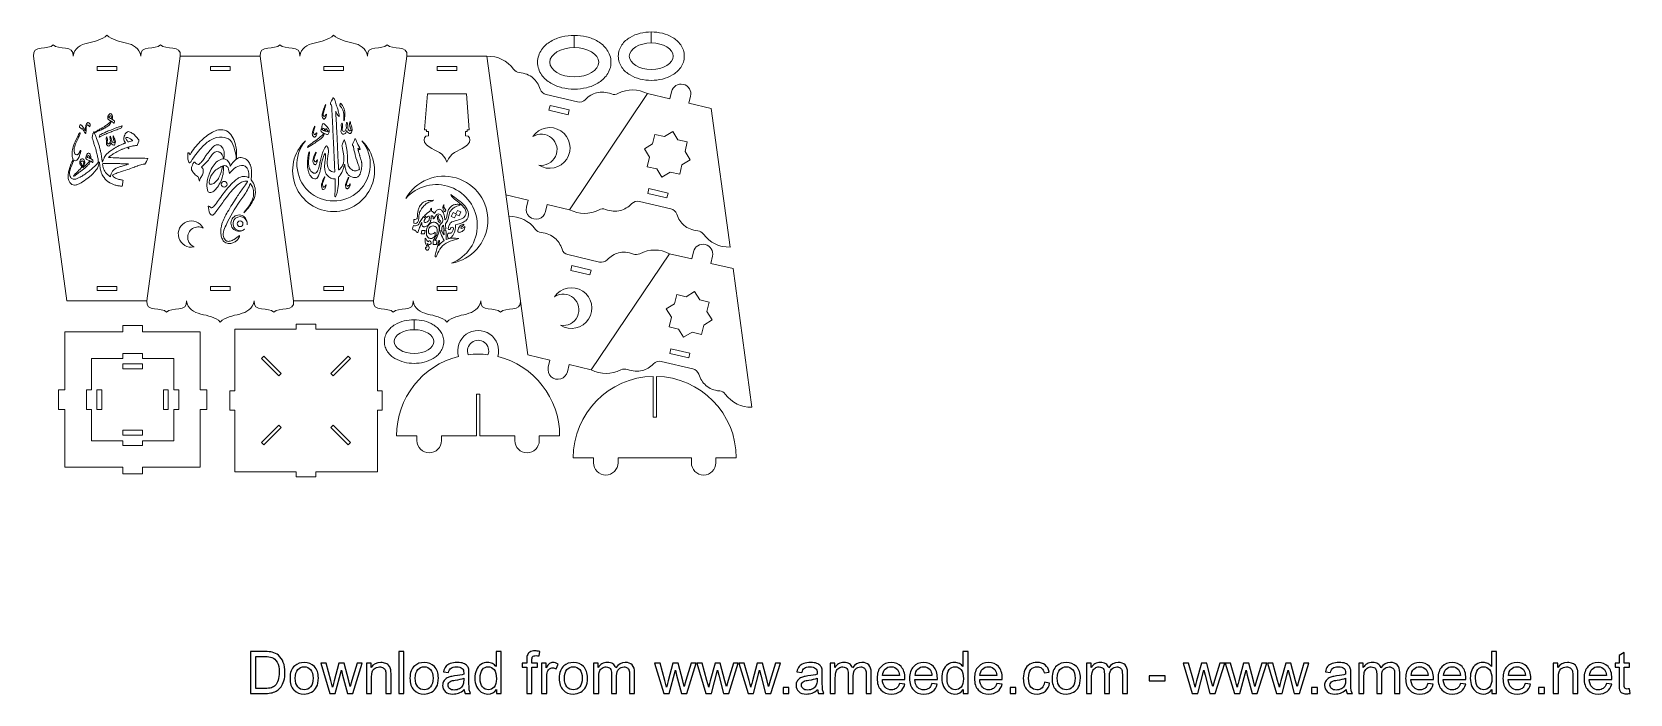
# Model space of a CAD drawing. Header units: millimetres. Extents: x -221 to 759, y -270 to 136.
import ezdxf

# ---------------------------------------------------------------- set-up
doc = ezdxf.new("R2010")
doc.units = ezdxf.units.MM
doc.header["$MEASUREMENT"] = 0
doc.layers.add('Layer 1', color=7, linetype='Continuous')

msp = doc.modelspace()

# ---------------------------------------------------------------- linework, layer by layer
at = {"layer": 'Layer 1', "lineweight": 15}
for points in [[(-208.1348, 128.5507), (-211.077, 124.9731), (-221.228, 128.7196), (-220.2502, 121.4985)], [(-196.0194, 121.4985), (-195.0417, 128.7196), (-205.1927, 124.9731), (-208.1348, 128.5507)], [(-175.2502, 134.4985), (-181.0689, 128.1913), (-194.2707, 132.0478), (-196.0194, 121.4985)], [(-154.481, 121.4985), (-156.2297, 132.0478), (-169.4315, 128.1913), (-175.2502, 134.4985)], [(-142.3656, 128.5507), (-145.3078, 124.9731), (-155.4588, 128.7196), (-154.481, 121.4985)], [(-130.2502, 121.4985), (-129.2725, 128.7196), (-139.4235, 124.9731), (-142.3656, 128.5507)], [(-69.1293, 128.5507), (-72.0714, 124.9731), (-82.2224, 128.7196), (-81.2447, 121.4985)], [(-57.0139, 121.4985), (-56.0361, 128.7196), (-66.1871, 124.9731), (-69.1293, 128.5507)], [(-36.2447, 134.4985), (-42.0634, 128.1913), (-55.2652, 132.0478), (-57.0139, 121.4985)], [(-15.4755, 121.4985), (-17.2242, 132.0478), (-30.4259, 128.1913), (-36.2447, 134.4985)], [(-3.3601, 128.5507), (-6.3022, 124.9731), (-16.4532, 128.7196), (-15.4755, 121.4985)], [(8.7553, 121.4985), (9.7331, 128.7196), (-0.4179, 124.9731), (-3.3601, 128.5507)], [(-220.2502, 121.4985), (-220.2502, 121.4985), (-199.753, -28.5015), (-199.753, -28.5015)], [(-130.2502, 121.4985), (-130.2502, 121.4985), (-150.7474, -28.5015), (-150.7474, -28.5015)], [(-81.2447, 121.4985), (-81.2447, 121.4985), (-130.2502, 121.4985), (-130.2502, 121.4985)], [(-60.7474, -28.5015), (-60.7474, -28.5015), (-81.2447, 121.4985), (-81.2447, 121.4985)], [(-11.7419, -28.5015), (-11.7419, -28.5015), (8.7553, 121.4985), (8.7553, 121.4985)], [(57.7609, 121.4985), (57.7609, 121.4985), (8.7553, 121.4985), (8.7553, 121.4985)], [(74.1348, 113.4765), (70.0513, 118.8506), (64.4615, 121.5858), (57.7609, 121.4985)], [(78.2581, -28.5015), (78.2581, -28.5015), (57.7609, 121.4985), (57.7609, 121.4985)], [(-181.2502, 115.2485), (-181.2502, 115.2485), (-181.2502, 112.7485), (-181.2502, 112.7485)], [(-169.2502, 115.2485), (-169.2502, 115.2485), (-181.2502, 115.2485), (-181.2502, 115.2485)], [(-181.2502, 112.7485), (-181.2502, 112.7485), (-169.2502, 112.7485), (-169.2502, 112.7485)], [(-169.2502, 112.7485), (-169.2502, 112.7485), (-169.2502, 115.2485), (-169.2502, 115.2485)], [(-99.7474, 115.2485), (-99.7474, 115.2485), (-111.7474, 115.2485), (-111.7474, 115.2485)], [(-111.7474, 115.2485), (-111.7474, 115.2485), (-111.7474, 112.7485), (-111.7474, 112.7485)], [(-111.7474, 112.7485), (-111.7474, 112.7485), (-99.7474, 112.7485), (-99.7474, 112.7485)], [(-99.7474, 112.7485), (-99.7474, 112.7485), (-99.7474, 115.2485), (-99.7474, 115.2485)], [(-42.2447, 115.2485), (-42.2447, 115.2485), (-42.2447, 112.7485), (-42.2447, 112.7485)], [(-30.2447, 115.2485), (-30.2447, 115.2485), (-42.2447, 115.2485), (-42.2447, 115.2485)], [(-42.2447, 112.7485), (-42.2447, 112.7485), (-30.2447, 112.7485), (-30.2447, 112.7485)], [(-30.2447, 112.7485), (-30.2447, 112.7485), (-30.2447, 115.2485), (-30.2447, 115.2485)], [(39.2581, 115.2485), (39.2581, 115.2485), (27.2581, 115.2485), (27.2581, 115.2485)], [(27.2581, 115.2485), (27.2581, 115.2485), (27.2581, 112.7485), (27.2581, 112.7485)], [(27.2581, 112.7485), (27.2581, 112.7485), (39.2581, 112.7485), (39.2581, 112.7485)], [(39.2581, 112.7485), (39.2581, 112.7485), (39.2581, 115.2485), (39.2581, 115.2485)], [(74.1348, 113.4765), (74.9634, 112.386), (76.203, 111.6832), (77.5642, 111.5321)], [(90.4075, 101.2909), (90.9537, 99.6347), (92.3234, 98.3828), (94.0218, 97.9873)], [(108.3324, 27.3886), (108.3324, 27.3886), (156.3224, 98.5444), (156.3224, 98.5444)], [(134.1534, 98.353), (135.4413, 97.8871), (136.864, 97.9699), (138.0891, 98.5821)], [(156.3224, 98.5444), (150.3498, 101.5832), (144.1267, 101.5991), (138.0891, 98.5821)], [(169.9575, 95.3689), (169.9575, 95.3689), (156.3224, 98.5444), (156.3224, 98.5444)], [(170.9782, 99.7516), (170.9782, 99.7516), (169.9575, 95.3689), (169.9575, 95.3689)], [(113.4049, 93.4731), (113.4049, 93.4731), (94.0218, 97.9873), (94.0218, 97.9873)], [(96.5088, 91.2475), (96.5088, 91.2475), (95.8283, 88.3257), (95.8283, 88.3257)], [(95.8283, 88.3257), (95.8283, 88.3257), (107.5156, 85.6038), (107.5156, 85.6038)], [(108.196, 88.5256), (108.196, 88.5256), (96.5088, 91.2475), (96.5088, 91.2475)], [(107.5156, 85.6038), (107.5156, 85.6038), (108.196, 88.5256), (108.196, 88.5256)], [(113.4049, 93.4731), (115.1033, 93.0776), (116.8851, 93.5955), (118.1069, 94.8399)], [(181.6448, 92.647), (181.6448, 92.647), (182.6655, 97.0297), (182.6655, 97.0297)], [(195.2799, 89.4715), (195.2799, 89.4715), (181.6448, 92.647), (181.6448, 92.647)], [(206.8939, 4.4345), (206.8939, 4.4345), (195.2799, 89.4715), (195.2799, 89.4715)], [(-103.7229, 54.0443), (-103.7229, 54.0443), (-104.3521, 53.8076), (-104.3521, 53.8076)], [(-95.9196, 58.4361), (-95.9196, 58.4361), (-95.7356, 58.5647), (-95.7356, 58.5647)], [(157.1393, 40.3291), (157.1393, 40.3291), (156.4588, 37.4073), (156.4588, 37.4073)], [(168.8265, 37.6073), (168.8265, 37.6073), (157.1393, 40.3291), (157.1393, 40.3291)], [(69.375, 36.4615), (69.375, 36.4615), (83.0101, 33.286), (83.0101, 33.286)], [(83.0101, 33.286), (83.0101, 33.286), (81.9894, 28.9032), (81.9894, 28.9032)], [(93.6766, 26.1814), (93.6766, 26.1814), (94.6973, 30.5641), (94.6973, 30.5641)], [(94.6973, 30.5641), (94.6973, 30.5641), (108.3324, 27.3886), (108.3324, 27.3886)], [(151.25, 32.4599), (149.5515, 32.8554), (147.7697, 32.3375), (146.548, 31.093)], [(151.25, 32.4599), (151.25, 32.4599), (170.633, 27.9457), (170.633, 27.9457)], [(156.4588, 37.4073), (156.4588, 37.4073), (168.146, 34.6855), (168.146, 34.6855)], [(168.146, 34.6855), (168.146, 34.6855), (168.8265, 37.6073), (168.8265, 37.6073)], [(12.9744, 21.4377), (12.9744, 21.4377), (12.9744, 19.0615), (12.9744, 19.0615)], [(20.1228, 22.0128), (20.1228, 22.0128), (18.93, 23.1743), (18.93, 23.1743)], [(22.9286, 26.3766), (21.5723, 25.7526), (20.4279, 24.8178), (19.4274, 23.7367)], [(20.6667, 22.5301), (20.6667, 22.5301), (19.4274, 23.7367), (19.4274, 23.7367)], [(23.4252, 20.8532), (23.4252, 20.8532), (22.1158, 21.1533), (22.1158, 21.1533)], [(22.3605, 21.8667), (22.4972, 22.4111), (22.5291, 22.9799), (22.422, 23.5097)], [(23.5337, 21.5978), (23.5337, 21.5978), (22.3605, 21.8667), (22.3605, 21.8667)], [(23.7686, 28.3614), (23.2711, 27.7853), (22.9911, 27.1237), (22.9286, 26.3766)], [(23.5337, 21.5978), (23.6056, 22.3038), (23.605, 23.0235), (23.6257, 23.6906)], [(23.7686, 26.4552), (23.7686, 26.4552), (23.7686, 28.3614), (23.7686, 28.3614)], [(25.5769, 24.9448), (25.2691, 25.7667), (24.6664, 26.2701), (23.7686, 26.4552)], [(28.8274, 19.3457), (28.8274, 19.3457), (29.279, 20.5061), (29.279, 20.5061)], [(32.1737, 25.9773), (32.1737, 25.9773), (32.6253, 27.1377), (32.6253, 27.1377)], [(37.0258, 25.6287), (37.0258, 25.6287), (35.9253, 23.2258), (35.9253, 23.2258)], [(35.9253, 23.2258), (35.9253, 23.2258), (37.9283, 22.2994), (37.9283, 22.2994)], [(38.7755, 24.8194), (38.7755, 24.8194), (37.0258, 25.6287), (37.0258, 25.6287)], [(37.9283, 22.2994), (37.9283, 22.2994), (38.9485, 24.5051), (38.9485, 24.5051)], [(39.7508, 26.9281), (39.7508, 26.9281), (38.7755, 24.8194), (38.7755, 24.8194)], [(38.9485, 24.5051), (38.9485, 24.5051), (40.7096, 23.6906), (40.7096, 23.6906)], [(41.7741, 25.9923), (41.7741, 25.9923), (39.7508, 26.9281), (39.7508, 26.9281)], [(40.7096, 23.6906), (40.7096, 23.6906), (41.7741, 25.9923), (41.7741, 25.9923)], [(87.5507, 15.298), (83.4673, 20.672), (77.8774, 23.4072), (71.1768, 23.3199)], [(108.3324, 27.3886), (114.305, 24.3498), (120.5281, 24.3339), (126.5657, 27.3508)], [(130.5014, 27.58), (129.2135, 28.0459), (127.7909, 27.963), (126.5657, 27.3508)], [(174.2473, 24.6421), (173.7011, 26.2983), (172.3314, 27.5502), (170.633, 27.9457)], [(17.895, 14.7029), (17.895, 14.7029), (17.5066, 12.6384), (17.5066, 12.6384)], [(17.5066, 12.6384), (17.5066, 12.6384), (19.5209, 12.6384), (19.5209, 12.6384)], [(19.9093, 14.7029), (19.9093, 14.7029), (17.895, 14.7029), (17.895, 14.7029)], [(19.5209, 12.6384), (19.5209, 12.6384), (19.9093, 14.7029), (19.9093, 14.7029)], [(26.0024, 11.4314), (26.0024, 11.4314), (26.0024, 13.6104), (26.0024, 13.6104)], [(30.1681, 14.6351), (30.1681, 14.6351), (28.9388, 14.2427), (28.9388, 14.2427)], [(30.3704, 13.9124), (30.3704, 13.9124), (29.1433, 13.5207), (29.1433, 13.5207)], [(30.3704, 13.9124), (30.6109, 13.1986), (30.9629, 12.5329), (31.4783, 11.9721)], [(31.3387, 15.5045), (31.2909, 16.2837), (31.2319, 17.0622), (31.1616, 17.8401)], [(31.3387, 15.5045), (31.3387, 15.5045), (32.5746, 15.5854), (32.5746, 15.5854)], [(31.3812, 14.7556), (31.3812, 14.7556), (32.6208, 14.8368), (32.6208, 14.8368)], [(31.4783, 11.9721), (31.4618, 12.9009), (31.4294, 13.8287), (31.3812, 14.7556)], [(32.5746, 15.5854), (32.5033, 16.6482), (32.4079, 17.7093), (32.2817, 18.7678)], [(32.7648, 9.1), (32.7644, 11.0126), (32.7291, 12.9269), (32.6208, 14.8368)], [(40.4083, 9.7993), (37.8551, 10.0904), (35.2037, 9.9714), (32.7648, 9.1)], [(87.5507, 15.298), (88.3793, 14.2075), (89.6189, 13.5046), (90.9801, 13.3535)], [(190.5201, 12.4564), (189.6915, 13.5469), (188.4518, 14.2498), (187.0906, 14.4009)], [(190.5201, 12.4564), (194.6035, 7.0824), (200.1933, 4.3472), (206.8939, 4.4345)], [(24.8693, 5.9672), (24.8693, 5.9672), (26.78, 5.9672), (26.78, 5.9672)], [(27.1354, 8.2177), (27.1354, 8.2177), (25.8247, 8.4247), (25.8247, 8.4247)], [(26.78, 5.9672), (26.78, 5.9672), (27.1354, 8.2177), (27.1354, 8.2177)], [(31.6259, 8.5473), (30.3242, 7.5933), (29.1668, 6.4913), (28.1536, 5.2412)], [(40.5163, 9.6812), (40.5163, 9.6812), (40.4083, 9.7993), (40.4083, 9.7993)], [(103.8234, 3.1123), (104.3697, 1.4562), (105.7393, 0.2043), (107.4378, -0.1913)], [(121.7483, -70.7899), (121.7483, -70.7899), (169.7383, 0.3658), (169.7383, 0.3658)], [(147.5693, 0.1744), (148.8572, -0.2915), (150.2799, -0.2086), (151.505, 0.4036)], [(169.7383, 0.3658), (163.7657, 3.4046), (157.5426, 3.4205), (151.505, 0.4036)], [(183.3734, -2.8097), (183.3734, -2.8097), (169.7383, 0.3658), (169.7383, 0.3658)], [(184.3941, 1.573), (184.3941, 1.573), (183.3734, -2.8097), (183.3734, -2.8097)], [(126.8208, -4.7054), (126.8208, -4.7054), (107.4378, -0.1913), (107.4378, -0.1913)], [(109.9247, -6.9311), (109.9247, -6.9311), (109.2443, -9.8529), (109.2443, -9.8529)], [(121.612, -9.6529), (121.612, -9.6529), (109.9247, -6.9311), (109.9247, -6.9311)], [(120.9315, -12.5747), (120.9315, -12.5747), (121.612, -9.6529), (121.612, -9.6529)], [(126.8208, -4.7054), (128.5192, -5.101), (130.3011, -4.583), (131.5228, -3.3386)], [(195.0607, -5.5315), (195.0607, -5.5315), (196.0814, -1.1488), (196.0814, -1.1488)], [(208.6958, -8.707), (208.6958, -8.707), (195.0607, -5.5315), (195.0607, -5.5315)], [(220.3098, -93.7441), (220.3098, -93.7441), (208.6958, -8.707), (208.6958, -8.707)], [(109.2443, -9.8529), (109.2443, -9.8529), (120.9315, -12.5747), (120.9315, -12.5747)], [(-199.753, -28.5015), (-199.753, -28.5015), (-150.7474, -28.5015), (-150.7474, -28.5015)], [(-181.2502, -19.7515), (-181.2502, -19.7515), (-181.2502, -22.2515), (-181.2502, -22.2515)], [(-169.2502, -19.7515), (-169.2502, -19.7515), (-181.2502, -19.7515), (-181.2502, -19.7515)], [(-181.2502, -22.2515), (-181.2502, -22.2515), (-169.2502, -22.2515), (-169.2502, -22.2515)], [(-169.2502, -22.2515), (-169.2502, -22.2515), (-169.2502, -19.7515), (-169.2502, -19.7515)], [(-150.7474, -28.5015), (-151.7252, -35.7227), (-141.5742, -31.9761), (-138.632, -35.5537)], [(-138.632, -35.5537), (-135.6899, -31.9761), (-125.5389, -35.7227), (-126.5166, -28.5015)], [(-126.5166, -28.5015), (-124.768, -39.0509), (-111.5662, -35.1944), (-105.7474, -41.5015)], [(-99.7474, -19.7515), (-99.7474, -19.7515), (-111.7474, -19.7515), (-111.7474, -19.7515)], [(-111.7474, -19.7515), (-111.7474, -19.7515), (-111.7474, -22.2515), (-111.7474, -22.2515)], [(-111.7474, -22.2515), (-111.7474, -22.2515), (-99.7474, -22.2515), (-99.7474, -22.2515)], [(-105.7474, -41.5015), (-99.9287, -35.1944), (-86.7269, -39.0509), (-84.9782, -28.5015)], [(-99.7474, -22.2515), (-99.7474, -22.2515), (-99.7474, -19.7515), (-99.7474, -19.7515)], [(-84.9782, -28.5015), (-85.956, -35.7227), (-75.805, -31.9761), (-72.8628, -35.5537)], [(-72.8628, -35.5537), (-69.9207, -31.9761), (-59.7697, -35.7227), (-60.7474, -28.5015)], [(-60.7474, -28.5015), (-60.7474, -28.5015), (-11.7419, -28.5015), (-11.7419, -28.5015)], [(-42.2447, -19.7515), (-42.2447, -19.7515), (-42.2447, -22.2515), (-42.2447, -22.2515)], [(-30.2447, -19.7515), (-30.2447, -19.7515), (-42.2447, -19.7515), (-42.2447, -19.7515)], [(-42.2447, -22.2515), (-42.2447, -22.2515), (-30.2447, -22.2515), (-30.2447, -22.2515)], [(-30.2447, -22.2515), (-30.2447, -22.2515), (-30.2447, -19.7515), (-30.2447, -19.7515)], [(-11.7419, -28.5015), (-12.7197, -35.7227), (-2.5686, -31.9761), (0.3735, -35.5537)], [(0.3735, -35.5537), (3.3157, -31.9761), (13.4667, -35.7227), (12.4889, -28.5015)], [(12.4889, -28.5015), (14.2376, -39.0509), (27.4394, -35.1944), (33.2581, -41.5015)], [(39.2581, -19.7515), (39.2581, -19.7515), (27.2581, -19.7515), (27.2581, -19.7515)], [(27.2581, -19.7515), (27.2581, -19.7515), (27.2581, -22.2515), (27.2581, -22.2515)], [(27.2581, -22.2515), (27.2581, -22.2515), (39.2581, -22.2515), (39.2581, -22.2515)], [(33.2581, -41.5015), (39.0768, -35.1944), (52.2786, -39.0509), (54.0273, -28.5015)], [(39.2581, -22.2515), (39.2581, -22.2515), (39.2581, -19.7515), (39.2581, -19.7515)], [(54.0273, -28.5015), (53.0495, -35.7227), (63.2006, -31.9761), (66.1427, -35.5537)], [(66.1427, -35.5537), (69.0849, -31.9761), (79.2359, -35.7227), (78.2581, -28.5015)], [(-165.4992, -47.5543), (-165.4992, -47.5543), (-200.9992, -47.5543), (-200.9992, -47.5543)], [(-200.9992, -47.5543), (-200.9992, -47.5543), (-200.9992, -83.0543), (-200.9992, -83.0543)], [(-153.4992, -43.5543), (-153.4992, -43.5543), (-165.4992, -43.5543), (-165.4992, -43.5543)], [(-165.4992, -43.5543), (-165.4992, -43.5543), (-165.4992, -47.5543), (-165.4992, -47.5543)], [(-153.4992, -47.5543), (-153.4992, -47.5543), (-153.4992, -43.5543), (-153.4992, -43.5543)], [(-117.9992, -47.5543), (-117.9992, -47.5543), (-153.4992, -47.5543), (-153.4992, -47.5543)], [(-117.9992, -83.0543), (-117.9992, -83.0543), (-117.9992, -47.5543), (-117.9992, -47.5543)], [(-59.1715, -45.8618), (-59.1715, -45.8618), (-96.9215, -45.8618), (-96.9215, -45.8618)], [(-96.9215, -45.8618), (-96.9215, -45.8618), (-96.9215, -83.6118), (-96.9215, -83.6118)], [(-47.1715, -42.8618), (-47.1715, -42.8618), (-59.1715, -42.8618), (-59.1715, -42.8618)], [(-59.1715, -42.8618), (-59.1715, -42.8618), (-59.1715, -45.8618), (-59.1715, -45.8618)], [(-47.1715, -45.8618), (-47.1715, -45.8618), (-47.1715, -42.8618), (-47.1715, -42.8618)], [(-9.4215, -45.8618), (-9.4215, -45.8618), (-47.1715, -45.8618), (-47.1715, -45.8618)], [(-9.4215, -83.6118), (-9.4215, -83.6118), (-9.4215, -45.8618), (-9.4215, -45.8618)], [(170.5552, -57.8494), (170.5552, -57.8494), (169.8747, -60.7712), (169.8747, -60.7712)], [(182.2424, -60.5713), (182.2424, -60.5713), (170.5552, -57.8494), (170.5552, -57.8494)], [(-165.4992, -63.8043), (-165.4992, -63.8043), (-184.7492, -63.8043), (-184.7492, -63.8043)], [(-184.7492, -63.8043), (-184.7492, -63.8043), (-184.7492, -83.0543), (-184.7492, -83.0543)], [(-153.4992, -60.8043), (-153.4992, -60.8043), (-165.4992, -60.8043), (-165.4992, -60.8043)], [(-165.4992, -60.8043), (-165.4992, -60.8043), (-165.4992, -63.8043), (-165.4992, -63.8043)], [(-165.4992, -70.2043), (-165.4992, -70.2043), (-165.4992, -67.2043), (-165.4992, -67.2043)], [(-165.4992, -67.2043), (-165.4992, -67.2043), (-153.4992, -67.2043), (-153.4992, -67.2043)], [(-153.4992, -63.8043), (-153.4992, -63.8043), (-153.4992, -60.8043), (-153.4992, -60.8043)], [(-134.2492, -63.8043), (-134.2492, -63.8043), (-153.4992, -63.8043), (-153.4992, -63.8043)], [(-153.4992, -67.2043), (-153.4992, -67.2043), (-153.4992, -70.2043), (-153.4992, -70.2043)], [(-134.2492, -83.0543), (-134.2492, -83.0543), (-134.2492, -63.8043), (-134.2492, -63.8043)], [(-78.9809, -62.3882), (-78.9809, -62.3882), (-80.3951, -63.8024), (-80.3951, -63.8024)], [(-80.3951, -63.8024), (-80.3951, -63.8024), (-69.7885, -74.409), (-69.7885, -74.409)], [(-68.3743, -72.9948), (-68.3743, -72.9948), (-78.9809, -62.3882), (-78.9809, -62.3882)], [(-27.3621, -62.3882), (-27.3621, -62.3882), (-37.9687, -72.9948), (-37.9687, -72.9948)], [(-36.5545, -74.409), (-36.5545, -74.409), (-25.9479, -63.8024), (-25.9479, -63.8024)], [(-25.9479, -63.8024), (-25.9479, -63.8024), (-27.3621, -62.3882), (-27.3621, -62.3882)], [(40.3589, -62.6574), (18.0439, -68.1793), (2.3693, -88.2053), (2.3693, -111.1934)], [(58.4227, -61.5612), (54.402, -61.0708), (50.3366, -61.0708), (46.3159, -61.5612)], [(102.3693, -111.1934), (102.3693, -88.2053), (86.6948, -68.1793), (64.3798, -62.6574)], [(82.7909, -61.7171), (82.7909, -61.7171), (96.426, -64.8926), (96.426, -64.8926)], [(96.426, -64.8926), (96.426, -64.8926), (95.4053, -69.2753), (95.4053, -69.2753)], [(107.0925, -71.9972), (107.0925, -71.9972), (108.1132, -67.6144), (108.1132, -67.6144)], [(108.1132, -67.6144), (108.1132, -67.6144), (121.7483, -70.7899), (121.7483, -70.7899)], [(164.6659, -65.7187), (162.9674, -65.3231), (161.1856, -65.8411), (159.9639, -67.0855)], [(164.6659, -65.7187), (164.6659, -65.7187), (184.0489, -70.2328), (184.0489, -70.2328)], [(169.8747, -60.7712), (169.8747, -60.7712), (181.5619, -63.4931), (181.5619, -63.4931)], [(181.5619, -63.4931), (181.5619, -63.4931), (182.2424, -60.5713), (182.2424, -60.5713)], [(-153.4992, -70.2043), (-153.4992, -70.2043), (-165.4992, -70.2043), (-165.4992, -70.2043)], [(-69.7885, -74.409), (-69.7885, -74.409), (-68.3743, -72.9948), (-68.3743, -72.9948)], [(-37.9687, -72.9948), (-37.9687, -72.9948), (-36.5545, -74.409), (-36.5545, -74.409)], [(159.6676, -74.8334), (132.4486, -75.3779), (110.6676, -97.5989), (110.6676, -124.8234)], [(121.7483, -70.7899), (127.7209, -73.8287), (133.944, -73.8446), (139.9817, -70.8277)], [(143.9173, -70.5985), (142.6294, -70.1327), (141.2068, -70.2155), (139.9817, -70.8277)], [(159.6676, -99.8234), (159.6676, -99.8234), (159.6676, -74.8334), (159.6676, -74.8334)], [(210.6676, -124.8234), (210.6676, -97.5989), (188.8867, -75.3779), (161.6676, -74.8334)], [(161.6676, -99.8234), (161.6676, -99.8234), (161.6676, -74.8334), (161.6676, -74.8334)], [(187.6632, -73.5364), (187.117, -71.8803), (185.7474, -70.6284), (184.0489, -70.2328)], [(-200.9992, -83.0543), (-200.9992, -83.0543), (-204.9992, -83.0543), (-204.9992, -83.0543)], [(-204.9992, -83.0543), (-204.9992, -83.0543), (-204.9992, -95.0543), (-204.9992, -95.0543)], [(-184.7492, -83.0543), (-184.7492, -83.0543), (-187.7492, -83.0543), (-187.7492, -83.0543)], [(-187.7492, -83.0543), (-187.7492, -83.0543), (-187.7492, -95.0543), (-187.7492, -95.0543)], [(-181.3492, -95.0543), (-181.3492, -95.0543), (-181.3492, -83.0543), (-181.3492, -83.0543)], [(-181.3492, -83.0543), (-181.3492, -83.0543), (-178.3492, -83.0543), (-178.3492, -83.0543)], [(-178.3492, -83.0543), (-178.3492, -83.0543), (-178.3492, -95.0543), (-178.3492, -95.0543)], [(-140.6492, -83.0543), (-140.6492, -83.0543), (-137.6492, -83.0543), (-137.6492, -83.0543)], [(-140.6492, -95.0543), (-140.6492, -95.0543), (-140.6492, -83.0543), (-140.6492, -83.0543)], [(-137.6492, -83.0543), (-137.6492, -83.0543), (-137.6492, -95.0543), (-137.6492, -95.0543)], [(-131.2492, -83.0543), (-131.2492, -83.0543), (-134.2492, -83.0543), (-134.2492, -83.0543)], [(-131.2492, -95.0543), (-131.2492, -95.0543), (-131.2492, -83.0543), (-131.2492, -83.0543)], [(-113.9992, -83.0543), (-113.9992, -83.0543), (-117.9992, -83.0543), (-117.9992, -83.0543)], [(-113.9992, -95.0543), (-113.9992, -95.0543), (-113.9992, -83.0543), (-113.9992, -83.0543)], [(-96.9215, -83.6118), (-96.9215, -83.6118), (-99.9215, -83.6118), (-99.9215, -83.6118)], [(-99.9215, -83.6118), (-99.9215, -83.6118), (-99.9215, -95.6118), (-99.9215, -95.6118)], [(-6.4215, -83.6118), (-6.4215, -83.6118), (-9.4215, -83.6118), (-9.4215, -83.6118)], [(-6.4215, -95.6118), (-6.4215, -95.6118), (-6.4215, -83.6118), (-6.4215, -83.6118)], [(53.3693, -85.6934), (53.3693, -85.6934), (51.3693, -85.6934), (51.3693, -85.6934)], [(51.3693, -85.6934), (51.3693, -85.6934), (51.3693, -111.1934), (51.3693, -111.1934)], [(53.3693, -111.1934), (53.3693, -111.1934), (53.3693, -85.6934), (53.3693, -85.6934)], [(203.936, -85.7221), (203.1074, -84.6316), (201.8677, -83.9288), (200.5065, -83.7777)], [(203.936, -85.7221), (208.0194, -91.0961), (213.6092, -93.8314), (220.3098, -93.7441)], [(-204.9992, -95.0543), (-204.9992, -95.0543), (-200.9992, -95.0543), (-200.9992, -95.0543)], [(-200.9992, -95.0543), (-200.9992, -95.0543), (-200.9992, -130.5543), (-200.9992, -130.5543)], [(-187.7492, -95.0543), (-187.7492, -95.0543), (-184.7492, -95.0543), (-184.7492, -95.0543)], [(-184.7492, -95.0543), (-184.7492, -95.0543), (-184.7492, -114.3043), (-184.7492, -114.3043)], [(-178.3492, -95.0543), (-178.3492, -95.0543), (-181.3492, -95.0543), (-181.3492, -95.0543)], [(-137.6492, -95.0543), (-137.6492, -95.0543), (-140.6492, -95.0543), (-140.6492, -95.0543)], [(-134.2492, -114.3043), (-134.2492, -114.3043), (-134.2492, -95.0543), (-134.2492, -95.0543)], [(-134.2492, -95.0543), (-134.2492, -95.0543), (-131.2492, -95.0543), (-131.2492, -95.0543)], [(-117.9992, -130.5543), (-117.9992, -130.5543), (-117.9992, -95.0543), (-117.9992, -95.0543)], [(-117.9992, -95.0543), (-117.9992, -95.0543), (-113.9992, -95.0543), (-113.9992, -95.0543)], [(-99.9215, -95.6118), (-99.9215, -95.6118), (-96.9215, -95.6118), (-96.9215, -95.6118)], [(-96.9215, -95.6118), (-96.9215, -95.6118), (-96.9215, -133.3618), (-96.9215, -133.3618)], [(-9.4215, -133.3618), (-9.4215, -133.3618), (-9.4215, -95.6118), (-9.4215, -95.6118)], [(-9.4215, -95.6118), (-9.4215, -95.6118), (-6.4215, -95.6118), (-6.4215, -95.6118)], [(-69.7885, -104.8146), (-69.7885, -104.8146), (-80.3951, -115.4212), (-80.3951, -115.4212)], [(-78.9809, -116.8354), (-78.9809, -116.8354), (-68.3743, -106.2288), (-68.3743, -106.2288)], [(-68.3743, -106.2288), (-68.3743, -106.2288), (-69.7885, -104.8146), (-69.7885, -104.8146)], [(-36.5545, -104.8146), (-36.5545, -104.8146), (-37.9687, -106.2288), (-37.9687, -106.2288)], [(-37.9687, -106.2288), (-37.9687, -106.2288), (-27.3621, -116.8354), (-27.3621, -116.8354)], [(-25.9479, -115.4212), (-25.9479, -115.4212), (-36.5545, -104.8146), (-36.5545, -104.8146)], [(161.6676, -99.8234), (161.6676, -99.8234), (159.6676, -99.8234), (159.6676, -99.8234)], [(-184.7492, -114.3043), (-184.7492, -114.3043), (-165.4992, -114.3043), (-165.4992, -114.3043)], [(-165.4992, -110.9043), (-165.4992, -110.9043), (-165.4992, -107.9043), (-165.4992, -107.9043)], [(-165.4992, -107.9043), (-165.4992, -107.9043), (-153.4992, -107.9043), (-153.4992, -107.9043)], [(-153.4992, -110.9043), (-153.4992, -110.9043), (-165.4992, -110.9043), (-165.4992, -110.9043)], [(-165.4992, -114.3043), (-165.4992, -114.3043), (-165.4992, -117.3043), (-165.4992, -117.3043)], [(-165.4992, -117.3043), (-165.4992, -117.3043), (-153.4992, -117.3043), (-153.4992, -117.3043)], [(-153.4992, -107.9043), (-153.4992, -107.9043), (-153.4992, -110.9043), (-153.4992, -110.9043)], [(-153.4992, -117.3043), (-153.4992, -117.3043), (-153.4992, -114.3043), (-153.4992, -114.3043)], [(-153.4992, -114.3043), (-153.4992, -114.3043), (-134.2492, -114.3043), (-134.2492, -114.3043)], [(-80.3951, -115.4212), (-80.3951, -115.4212), (-78.9809, -116.8354), (-78.9809, -116.8354)], [(-27.3621, -116.8354), (-27.3621, -116.8354), (-25.9479, -115.4212), (-25.9479, -115.4212)], [(2.3693, -111.1934), (2.3693, -111.1934), (14.8693, -111.1934), (14.8693, -111.1934)], [(14.8693, -111.1934), (14.8693, -111.1934), (14.8693, -114.1934), (14.8693, -114.1934)], [(29.8693, -114.1934), (29.8693, -114.1934), (29.8693, -111.1934), (29.8693, -111.1934)], [(29.8693, -111.1934), (29.8693, -111.1934), (51.3693, -111.1934), (51.3693, -111.1934)], [(53.3693, -111.1934), (53.3693, -111.1934), (74.8693, -111.1934), (74.8693, -111.1934)], [(74.8693, -111.1934), (74.8693, -111.1934), (74.8693, -114.1934), (74.8693, -114.1934)], [(89.8693, -114.1934), (89.8693, -114.1934), (89.8693, -111.1934), (89.8693, -111.1934)], [(89.8693, -111.1934), (89.8693, -111.1934), (102.3693, -111.1934), (102.3693, -111.1934)], [(110.6676, -124.8234), (110.6676, -124.8234), (123.1676, -124.8234), (123.1676, -124.8234)], [(123.1676, -124.8234), (123.1676, -124.8234), (123.1676, -127.8234), (123.1676, -127.8234)], [(138.1676, -127.8234), (138.1676, -127.8234), (138.1676, -124.8234), (138.1676, -124.8234)], [(138.1676, -124.8234), (138.1676, -124.8234), (183.1676, -124.8234), (183.1676, -124.8234)], [(183.1676, -124.8234), (183.1676, -124.8234), (183.1676, -127.8234), (183.1676, -127.8234)], [(198.1676, -127.8234), (198.1676, -127.8234), (198.1676, -124.8234), (198.1676, -124.8234)], [(198.1676, -124.8234), (198.1676, -124.8234), (210.6676, -124.8234), (210.6676, -124.8234)], [(-200.9992, -130.5543), (-200.9992, -130.5543), (-165.4992, -130.5543), (-165.4992, -130.5543)], [(-165.4992, -130.5543), (-165.4992, -130.5543), (-165.4992, -134.5543), (-165.4992, -134.5543)], [(-165.4992, -134.5543), (-165.4992, -134.5543), (-153.4992, -134.5543), (-153.4992, -134.5543)], [(-153.4992, -134.5543), (-153.4992, -134.5543), (-153.4992, -130.5543), (-153.4992, -130.5543)], [(-153.4992, -130.5543), (-153.4992, -130.5543), (-117.9992, -130.5543), (-117.9992, -130.5543)], [(-96.9215, -133.3618), (-96.9215, -133.3618), (-59.1715, -133.3618), (-59.1715, -133.3618)], [(-59.1715, -133.3618), (-59.1715, -133.3618), (-59.1715, -136.3618), (-59.1715, -136.3618)], [(-59.1715, -136.3618), (-59.1715, -136.3618), (-47.1715, -136.3618), (-47.1715, -136.3618)], [(-47.1715, -136.3618), (-47.1715, -136.3618), (-47.1715, -133.3618), (-47.1715, -133.3618)], [(-47.1715, -133.3618), (-47.1715, -133.3618), (-9.4215, -133.3618), (-9.4215, -133.3618)]]:
    msp.add_open_spline(points, degree=3, dxfattribs=at)
for points, knots in [([(133.841, 117.7909), (133.841, 119.1963), (133.6031, 120.6016), (133.1718, 121.9068), (133.1718, 121.9068), (132.7405, 123.2119), (132.1157, 124.4168), (131.3713, 125.4959), (131.3713, 125.4959), (130.6269, 126.5751), (129.7628, 127.5286), (128.824, 128.3714), (128.824, 128.3714), (127.8853, 129.2141), (126.8719, 129.946), (125.8063, 130.586), (125.8063, 130.586), (123.6753, 131.866), (121.3358, 132.7782), (118.8902, 133.3844), (118.8902, 133.3844), (116.4446, 133.9906), (113.8928, 134.2909), (111.341, 134.2909), (111.341, 134.2909), (108.7892, 134.2909), (106.2375, 133.9906), (103.7918, 133.3844), (103.7918, 133.3844), (101.3462, 132.7782), (99.0067, 131.866), (96.8757, 130.586), (96.8757, 130.586), (95.8102, 129.946), (94.7968, 129.2141), (93.858, 128.3714), (93.858, 128.3714), (92.9193, 127.5286), (92.0552, 126.5751), (91.3107, 125.4959), (91.3107, 125.4959), (90.5663, 124.4168), (89.9416, 123.2119), (89.5103, 121.9068), (89.5103, 121.9068), (89.0789, 120.6016), (88.841, 119.1963), (88.841, 117.7909), (88.841, 117.7909), (88.841, 116.3855), (89.0789, 114.9801), (89.5103, 113.675), (89.5103, 113.675), (89.9416, 112.3698), (90.5663, 111.165), (91.3107, 110.0858), (91.3107, 110.0858), (92.0552, 109.0066), (92.9193, 108.0531), (93.858, 107.2104), (93.858, 107.2104), (94.7968, 106.3677), (95.8102, 105.6357), (96.8757, 104.9957), (96.8757, 104.9957), (99.0067, 103.7157), (101.3462, 102.8036), (103.7918, 102.1974), (103.7918, 102.1974), (106.2375, 101.5912), (108.7892, 101.2909), (111.341, 101.2909), (111.341, 101.2909), (113.8928, 101.2909), (116.4446, 101.5912), (118.8902, 102.1974), (118.8902, 102.1974), (121.3358, 102.8036), (123.6753, 103.7157), (125.8063, 104.9957), (125.8063, 104.9957), (126.8719, 105.6357), (127.8853, 106.3677), (128.824, 107.2104), (128.824, 107.2104), (129.7628, 108.0531), (130.6269, 109.0066), (131.3713, 110.0858), (131.3713, 110.0858), (132.1157, 111.165), (132.7405, 112.3698), (133.1718, 113.675), (133.1718, 113.675), (133.6031, 114.9801), (133.841, 116.3855), (133.841, 117.7909)], [0, 0, 0, 0, 0.04, 0.04, 0.04, 0.04, 0.08, 0.08, 0.08, 0.08, 0.12, 0.12, 0.12, 0.12, 0.16, 0.16, 0.16, 0.16, 0.2, 0.2, 0.2, 0.2, 0.24, 0.24, 0.24, 0.24, 0.28, 0.28, 0.28, 0.28, 0.32, 0.32, 0.32, 0.32, 0.36, 0.36, 0.36, 0.36, 0.4, 0.4, 0.4, 0.4, 0.44, 0.44, 0.44, 0.44, 0.48, 0.48, 0.48, 0.48, 0.52, 0.52, 0.52, 0.52, 0.56, 0.56, 0.56, 0.56, 0.6, 0.6, 0.6, 0.6, 0.64, 0.64, 0.64, 0.64, 0.68, 0.68, 0.68, 0.68, 0.72, 0.72, 0.72, 0.72, 0.76, 0.76, 0.76, 0.76, 0.8, 0.8, 0.8, 0.8, 0.84, 0.84, 0.84, 0.84, 0.88, 0.88, 0.88, 0.88, 0.92, 0.92, 0.92, 0.92, 1, 1, 1, 1]), ([(178.8178, 121.5118), (178.8178, 122.7766), (178.6037, 124.0415), (178.2155, 125.2161), (178.2155, 125.2161), (177.8273, 126.3907), (177.265, 127.4751), (176.595, 128.4463), (176.595, 128.4463), (175.9251, 129.4176), (175.1474, 130.2757), (174.3025, 131.0342), (174.3025, 131.0342), (173.4576, 131.7927), (172.5455, 132.4514), (171.5866, 133.0274), (171.5866, 133.0274), (169.6686, 134.1794), (167.5631, 135.0003), (165.3621, 135.5459), (165.3621, 135.5459), (163.161, 136.0915), (160.8644, 136.3618), (158.5678, 136.3618), (158.5678, 136.3618), (156.2712, 136.3618), (153.9746, 136.0915), (151.7735, 135.5459), (151.7735, 135.5459), (149.5725, 135.0003), (147.4669, 134.1794), (145.549, 133.0274), (145.549, 133.0274), (144.59, 132.4514), (143.678, 131.7927), (142.8331, 131.0342), (142.8331, 131.0342), (141.9882, 130.2757), (141.2105, 129.4176), (140.5406, 128.4463), (140.5406, 128.4463), (139.8706, 127.4751), (139.3083, 126.3907), (138.9201, 125.2161), (138.9201, 125.2161), (138.5319, 124.0415), (138.3178, 122.7766), (138.3178, 121.5118), (138.3178, 121.5118), (138.3178, 120.2469), (138.5319, 118.9821), (138.9201, 117.8074), (138.9201, 117.8074), (139.3083, 116.6328), (139.8706, 115.5485), (140.5406, 114.5772), (140.5406, 114.5772), (141.2105, 113.6059), (141.9882, 112.7478), (142.8331, 111.9893), (142.8331, 111.9893), (143.678, 111.2309), (144.59, 110.5721), (145.549, 109.9961), (145.549, 109.9961), (147.4669, 108.8441), (149.5725, 108.0232), (151.7735, 107.4776), (151.7735, 107.4776), (153.9746, 106.932), (156.2712, 106.6618), (158.5678, 106.6618), (158.5678, 106.6618), (160.8644, 106.6618), (163.161, 106.932), (165.3621, 107.4776), (165.3621, 107.4776), (167.5631, 108.0232), (169.6686, 108.8441), (171.5866, 109.9961), (171.5866, 109.9961), (172.5455, 110.5721), (173.4576, 111.2309), (174.3025, 111.9893), (174.3025, 111.9893), (175.1474, 112.7478), (175.9251, 113.6059), (176.595, 114.5772), (176.595, 114.5772), (177.265, 115.5485), (177.8273, 116.6328), (178.2155, 117.8074), (178.2155, 117.8074), (178.6037, 118.9821), (178.8178, 120.2469), (178.8178, 121.5118)], [0, 0, 0, 0, 0.04, 0.04, 0.04, 0.04, 0.08, 0.08, 0.08, 0.08, 0.12, 0.12, 0.12, 0.12, 0.16, 0.16, 0.16, 0.16, 0.2, 0.2, 0.2, 0.2, 0.24, 0.24, 0.24, 0.24, 0.28, 0.28, 0.28, 0.28, 0.32, 0.32, 0.32, 0.32, 0.36, 0.36, 0.36, 0.36, 0.4, 0.4, 0.4, 0.4, 0.44, 0.44, 0.44, 0.44, 0.48, 0.48, 0.48, 0.48, 0.52, 0.52, 0.52, 0.52, 0.56, 0.56, 0.56, 0.56, 0.6, 0.6, 0.6, 0.6, 0.64, 0.64, 0.64, 0.64, 0.68, 0.68, 0.68, 0.68, 0.72, 0.72, 0.72, 0.72, 0.76, 0.76, 0.76, 0.76, 0.8, 0.8, 0.8, 0.8, 0.84, 0.84, 0.84, 0.84, 0.88, 0.88, 0.88, 0.88, 0.92, 0.92, 0.92, 0.92, 1, 1, 1, 1]), ([(172.0678, 121.5118), (172.0678, 125.9853), (166.0236, 129.6118), (158.5678, 129.6118), (158.5678, 129.6118), (151.112, 129.6118), (145.0678, 125.9853), (145.0678, 121.5118), (145.0678, 121.5118), (145.0678, 117.0383), (151.1119, 113.4118), (158.5677, 113.4118), (158.5677, 113.4118), (166.0236, 113.4117), (172.0678, 117.0382), (172.0678, 121.5118)], [0, 0, 0, 0, 0.2, 0.2, 0.2, 0.2, 0.4, 0.4, 0.4, 0.4, 0.6, 0.6, 0.6, 0.6, 1, 1, 1, 1]), ([(126.341, 117.7909), (126.341, 122.7614), (119.6253, 126.7909), (111.341, 126.7909), (111.341, 126.7909), (103.0568, 126.7909), (96.341, 122.7614), (96.341, 117.7909), (96.341, 117.7909), (96.341, 112.8203), (103.0567, 108.7909), (111.341, 108.7909), (111.341, 108.7909), (119.6253, 108.7908), (126.341, 112.8203), (126.341, 117.7909)], [0, 0, 0, 0, 0.2, 0.2, 0.2, 0.2, 0.4, 0.4, 0.4, 0.4, 0.6, 0.6, 0.6, 0.6, 1, 1, 1, 1]), ([(90.4075, 101.2909), (89.4639, 104.152), (88.0055, 106.4356), (86.0626, 108.1157), (86.0626, 108.1157), (83.863, 110.0176), (81.0423, 111.146), (77.5642, 111.5321)], [0, 0, 0, 0, 0.33333333, 0.33333333, 0.33333333, 0.33333333, 1, 1, 1, 1]), ([(134.1534, 98.353), (130.8626, 99.5433), (127.8337, 99.7772), (125.0201, 99.0428), (125.0201, 99.0428), (122.5348, 98.3941), (120.2175, 96.9898), (118.1069, 94.8399)], [0, 0, 0, 0, 0.33333333, 0.33333333, 0.33333333, 0.33333333, 1, 1, 1, 1]), ([(182.6655, 97.0297), (183.4171, 100.2571), (181.4101, 103.4826), (178.1828, 104.2343), (178.1828, 104.2343), (174.9554, 104.9859), (171.7299, 102.9789), (170.9782, 99.7516)], [0, 0, 0, 0, 0.33333333, 0.33333333, 0.33333333, 0.33333333, 1, 1, 1, 1]), ([(-125.5833, 62.2809), (-125.5429, 59.9968), (-125.877, 59.0505), (-125.2538, 57.0653), (-125.2538, 57.0653), (-125.1202, 56.6397), (-124.9426, 56.1662), (-124.6147, 56.1384), (-124.6147, 56.1384), (-124.4489, 56.1243), (-124.2447, 56.2241), (-124.0862, 56.3498), (-124.0862, 56.3498), (-123.868, 56.5227), (-123.7362, 56.7447), (-123.6026, 56.966), (-123.6026, 56.966), (-121.818, 59.9217), (-119.7117, 62.7471), (-117.3212, 65.3344), (-117.3212, 65.3344), (-115.5372, 67.2654), (-113.5949, 69.0637), (-111.2962, 70.3024), (-111.2962, 70.3024), (-109.251, 71.4046), (-106.9236, 72.0638), (-104.5313, 71.8879), (-104.5313, 71.8879), (-102.7336, 71.7558), (-100.8992, 71.1522), (-99.669, 69.9853), (-99.669, 69.9853), (-98.2097, 68.601), (-97.6008, 66.4241), (-97.0265, 64.3831), (-97.0265, 64.3831), (-96.4642, 62.3849), (-95.9351, 60.517), (-95.9196, 58.4361)], [0, 0, 0, 0, 0.09090909, 0.09090909, 0.09090909, 0.09090909, 0.18181818, 0.18181818, 0.18181818, 0.18181818, 0.27272727, 0.27272727, 0.27272727, 0.27272727, 0.36363636, 0.36363636, 0.36363636, 0.36363636, 0.45454545, 0.45454545, 0.45454545, 0.45454545, 0.54545455, 0.54545455, 0.54545455, 0.54545455, 0.63636364, 0.63636364, 0.63636364, 0.63636364, 0.72727273, 0.72727273, 0.72727273, 0.72727273, 0.81818182, 0.81818182, 0.81818182, 0.81818182, 1, 1, 1, 1]), ([(-95.7356, 58.5647), (-95.7779, 60.4068), (-95.7067, 62.2633), (-95.8762, 64.1015), (-95.8762, 64.1015), (-95.9953, 65.3934), (-96.2334, 66.6764), (-96.5783, 67.9308), (-96.5783, 67.9308), (-97.0256, 69.5571), (-97.6527, 71.1355), (-98.5978, 72.5568), (-98.5978, 72.5568), (-99.4481, 73.8356), (-100.5559, 74.9872), (-101.9142, 75.6593), (-101.9142, 75.6593), (-103.3788, 76.3841), (-105.1347, 76.5513), (-106.7701, 76.2927), (-106.7701, 76.2927), (-108.1155, 76.08), (-109.3793, 75.5792), (-110.5704, 74.9556), (-110.5704, 74.9556), (-113.3531, 73.4987), (-115.7388, 71.372), (-117.978, 69.1495), (-117.978, 69.1495), (-120.4312, 66.7148), (-122.7085, 64.1652), (-124.2392, 61.0007)], [0, 0, 0, 0, 0.11111111, 0.11111111, 0.11111111, 0.11111111, 0.22222222, 0.22222222, 0.22222222, 0.22222222, 0.33333333, 0.33333333, 0.33333333, 0.33333333, 0.44444444, 0.44444444, 0.44444444, 0.44444444, 0.55555556, 0.55555556, 0.55555556, 0.55555556, 0.66666667, 0.66666667, 0.66666667, 0.66666667, 0.77777778, 0.77777778, 0.77777778, 0.77777778, 1, 1, 1, 1]), ([(-124.2392, 61.0007), (-124.5561, 61.344), (-124.6781, 61.9451), (-125.1065, 62.226), (-125.1065, 62.226), (-125.2489, 62.3194), (-125.4251, 62.3774), (-125.5833, 62.2809)], [0, 0, 0, 0, 0.33333333, 0.33333333, 0.33333333, 0.33333333, 1, 1, 1, 1]), ([(-103.7229, 58.5647), (-103.4934, 59.3534), (-103.3313, 60.1763), (-103.3134, 61.0007), (-103.3134, 61.0007), (-103.307, 61.2923), (-103.3187, 61.5841), (-103.339, 61.8759), (-103.339, 61.8759), (-103.3829, 62.5063), (-103.4669, 63.1369), (-103.6475, 63.7418), (-103.6475, 63.7418), (-103.7805, 64.1875), (-103.966, 64.6193), (-104.2034, 65.0194), (-104.2034, 65.0194), (-104.4319, 65.4044), (-104.7085, 65.76), (-105.0193, 66.0837), (-105.0193, 66.0837), (-105.2784, 66.3537), (-105.5614, 66.6015), (-105.8833, 66.7941), (-105.8833, 66.7941), (-106.3259, 67.0587), (-106.8421, 67.2191), (-107.3583, 67.2276), (-107.3583, 67.2276), (-107.6434, 67.2323), (-107.9285, 67.1907), (-108.1999, 67.1148), (-108.1999, 67.1148), (-109.3032, 66.8067), (-110.1819, 65.9335), (-110.9751, 65.0634), (-110.9751, 65.0634), (-111.5623, 64.4191), (-112.1026, 63.7765), (-112.6252, 63.1123), (-112.6252, 63.1123), (-113.4268, 62.0937), (-114.1867, 61.0243), (-114.9165, 59.9326), (-114.9165, 59.9326), (-115.4309, 59.1632), (-115.9303, 58.3826), (-116.4596, 57.6414), (-116.4596, 57.6414), (-116.9142, 57.0047), (-117.3909, 56.3969), (-117.978, 55.8177), (-117.978, 55.8177), (-118.2751, 55.5247), (-118.6005, 55.2389), (-118.9846, 55.1631), (-118.9846, 55.1631), (-119.2095, 55.1187), (-119.4545, 55.1463), (-119.686, 55.2099), (-119.686, 55.2099), (-120.1495, 55.3371), (-120.559, 55.6083), (-120.8563, 55.9913), (-120.8563, 55.9913), (-121.016, 56.1971), (-121.1432, 56.4351), (-121.3778, 56.5385), (-121.3778, 56.5385), (-121.5159, 56.5994), (-121.6912, 56.6137), (-121.8225, 56.5557), (-121.8225, 56.5557), (-121.9833, 56.4846), (-122.0781, 56.3052), (-122.173, 56.1384), (-122.173, 56.1384), (-122.3115, 55.8951), (-122.4501, 55.6787), (-122.5665, 55.4475), (-122.5665, 55.4475), (-122.8137, 54.9567), (-122.9609, 54.3993), (-123.1374, 53.8589), (-123.1374, 53.8589), (-123.2644, 53.4701), (-123.4065, 53.0901), (-123.4541, 52.6866), (-123.4541, 52.6866), (-123.4899, 52.3826), (-123.4721, 52.0653), (-123.3846, 51.7743), (-123.3846, 51.7743), (-123.2522, 51.3342), (-122.9605, 50.9541), (-122.6669, 50.5911), (-122.6669, 50.5911), (-122.4375, 50.3074), (-122.2069, 50.0341), (-121.9657, 49.7676), (-121.9657, 49.7676), (-121.6833, 49.4555), (-121.3864, 49.1528), (-121.0866, 48.856), (-121.0866, 48.856), (-120.7511, 48.5238), (-120.412, 48.1992), (-120.0139, 47.9301), (-120.0139, 47.9301), (-119.7853, 47.7755), (-119.5373, 47.6393), (-119.3587, 47.4477), (-119.3587, 47.4477), (-118.7608, 46.8059), (-118.9415, 45.5425), (-118.5078, 44.8646)], [0, 0, 0, 0, 0.03333333, 0.03333333, 0.03333333, 0.03333333, 0.06666667, 0.06666667, 0.06666667, 0.06666667, 0.1, 0.1, 0.1, 0.1, 0.13333333, 0.13333333, 0.13333333, 0.13333333, 0.16666667, 0.16666667, 0.16666667, 0.16666667, 0.2, 0.2, 0.2, 0.2, 0.23333333, 0.23333333, 0.23333333, 0.23333333, 0.26666667, 0.26666667, 0.26666667, 0.26666667, 0.3, 0.3, 0.3, 0.3, 0.33333333, 0.33333333, 0.33333333, 0.33333333, 0.36666667, 0.36666667, 0.36666667, 0.36666667, 0.4, 0.4, 0.4, 0.4, 0.43333333, 0.43333333, 0.43333333, 0.43333333, 0.46666667, 0.46666667, 0.46666667, 0.46666667, 0.5, 0.5, 0.5, 0.5, 0.53333333, 0.53333333, 0.53333333, 0.53333333, 0.56666667, 0.56666667, 0.56666667, 0.56666667, 0.6, 0.6, 0.6, 0.6, 0.63333333, 0.63333333, 0.63333333, 0.63333333, 0.66666667, 0.66666667, 0.66666667, 0.66666667, 0.7, 0.7, 0.7, 0.7, 0.73333333, 0.73333333, 0.73333333, 0.73333333, 0.76666667, 0.76666667, 0.76666667, 0.76666667, 0.8, 0.8, 0.8, 0.8, 0.83333333, 0.83333333, 0.83333333, 0.83333333, 0.86666667, 0.86666667, 0.86666667, 0.86666667, 0.9, 0.9, 0.9, 0.9, 0.93333333, 0.93333333, 0.93333333, 0.93333333, 1, 1, 1, 1]), ([(-117.3212, 53.5837), (-115.6535, 55.1074), (-113.8399, 56.6349), (-112.5435, 58.4954), (-112.5435, 58.4954), (-111.9031, 59.4146), (-111.3889, 60.415), (-110.6489, 61.3047), (-110.6489, 61.3047), (-110.0667, 62.0046), (-109.3447, 62.636), (-108.4929, 62.8727), (-108.4929, 62.8727), (-108.0565, 62.9939), (-107.5859, 63.0116), (-107.1291, 62.9467), (-107.1291, 62.9467), (-106.8034, 62.9005), (-106.4847, 62.8124), (-106.1941, 62.6749), (-106.1941, 62.6749), (-104.7419, 61.9876), (-103.9939, 60.0668), (-103.7229, 58.5647)], [0, 0, 0, 0, 0.14285714, 0.14285714, 0.14285714, 0.14285714, 0.28571429, 0.28571429, 0.28571429, 0.28571429, 0.42857143, 0.42857143, 0.42857143, 0.42857143, 0.57142857, 0.57142857, 0.57142857, 0.57142857, 0.71428571, 0.71428571, 0.71428571, 0.71428571, 1, 1, 1, 1]), ([(-86.8509, 45.6634), (-86.625, 46.8859), (-86.5263, 48.1293), (-86.5053, 49.3771), (-86.5053, 49.3771), (-86.4875, 50.4376), (-86.5258, 51.5013), (-86.7134, 52.5398), (-86.7134, 52.5398), (-86.8841, 53.4843), (-87.1783, 54.408), (-87.5873, 55.2864), (-87.5873, 55.2864), (-87.9952, 56.1623), (-88.5174, 56.9932), (-89.2103, 57.6584), (-89.2103, 57.6584), (-89.8452, 58.2681), (-90.6236, 58.7387), (-91.4575, 59.0317), (-91.4575, 59.0317), (-91.9452, 59.2031), (-92.4519, 59.3138), (-92.9676, 59.3346), (-92.9676, 59.3346), (-93.5028, 59.3562), (-94.0476, 59.2811), (-94.5484, 59.0981), (-94.5484, 59.0981), (-94.9824, 58.9395), (-95.3834, 58.6998), (-95.7654, 58.4361), (-95.7654, 58.4361), (-96.4051, 57.9947), (-96.9918, 57.4861), (-97.5279, 56.9283), (-97.5279, 56.9283), (-98.3445, 56.0787), (-99.0435, 55.115), (-99.6105, 54.0834)], [0, 0, 0, 0, 0.09090909, 0.09090909, 0.09090909, 0.09090909, 0.18181818, 0.18181818, 0.18181818, 0.18181818, 0.27272727, 0.27272727, 0.27272727, 0.27272727, 0.36363636, 0.36363636, 0.36363636, 0.36363636, 0.45454545, 0.45454545, 0.45454545, 0.45454545, 0.54545455, 0.54545455, 0.54545455, 0.54545455, 0.63636364, 0.63636364, 0.63636364, 0.63636364, 0.72727273, 0.72727273, 0.72727273, 0.72727273, 0.81818182, 0.81818182, 0.81818182, 0.81818182, 1, 1, 1, 1]), ([(-118.5078, 44.8646), (-118.4826, 45.4338), (-118.2192, 45.9238), (-117.978, 46.4223), (-117.978, 46.4223), (-117.7731, 46.8459), (-117.5841, 47.2757), (-117.3565, 47.6837), (-117.3565, 47.6837), (-117.156, 48.0434), (-116.9255, 48.3861), (-116.726, 48.7508), (-116.726, 48.7508), (-116.506, 49.1531), (-116.3238, 49.5822), (-116.2386, 50.0284), (-116.2386, 50.0284), (-116.1578, 50.4511), (-116.1642, 50.8892), (-116.2111, 51.3233), (-116.2111, 51.3233), (-116.3046, 52.1864), (-116.5588, 53.0335), (-117.3212, 53.5837)], [0, 0, 0, 0, 0.14285714, 0.14285714, 0.14285714, 0.14285714, 0.28571429, 0.28571429, 0.28571429, 0.28571429, 0.42857143, 0.42857143, 0.42857143, 0.42857143, 0.57142857, 0.57142857, 0.57142857, 0.57142857, 0.71428571, 0.71428571, 0.71428571, 0.71428571, 1, 1, 1, 1]), ([(-99.6105, 54.0834), (-99.7757, 55.8052), (-101.0583, 57.9046), (-102.8475, 58.4028), (-102.8475, 58.4028), (-103.5285, 58.5924), (-104.283, 58.55), (-104.9808, 58.3666), (-104.9808, 58.3666), (-106.1992, 58.0463), (-107.2447, 57.2961), (-108.1701, 56.441), (-108.1701, 56.441), (-109.1903, 55.4983), (-110.0645, 54.4283), (-110.7577, 53.2516), (-110.7577, 53.2516), (-111.5177, 51.9616), (-112.06, 50.5434), (-112.5591, 49.1252), (-112.5591, 49.1252), (-112.9312, 48.0676), (-113.2793, 47.0101), (-113.5258, 45.9101), (-113.5258, 45.9101), (-113.805, 44.6646), (-113.9542, 43.3647), (-113.9239, 42.1296), (-113.9239, 42.1296), (-113.905, 41.3583), (-113.8162, 40.6123), (-113.6462, 39.7721), (-113.6462, 39.7721), (-113.5112, 39.1054), (-113.3251, 38.3794), (-112.8037, 38.0872), (-112.8037, 38.0872), (-112.561, 37.9512), (-112.2456, 37.9091), (-111.944, 37.9142), (-111.944, 37.9142), (-111.6134, 37.9198), (-111.2994, 37.9821), (-110.9984, 38.0872), (-110.9984, 38.0872), (-110.5684, 38.2373), (-110.1649, 38.4749), (-109.7949, 38.7491), (-109.7949, 38.7491), (-108.8706, 39.4342), (-108.1548, 40.3481), (-107.4868, 41.2878), (-107.4868, 41.2878), (-106.7217, 42.3642), (-106.0193, 43.4743), (-105.4648, 44.6578), (-105.4648, 44.6578), (-104.109, 47.5517), (-103.6375, 50.884), (-103.7229, 54.0443)], [0, 0, 0, 0, 0.0625, 0.0625, 0.0625, 0.0625, 0.125, 0.125, 0.125, 0.125, 0.1875, 0.1875, 0.1875, 0.1875, 0.25, 0.25, 0.25, 0.25, 0.3125, 0.3125, 0.3125, 0.3125, 0.375, 0.375, 0.375, 0.375, 0.4375, 0.4375, 0.4375, 0.4375, 0.5, 0.5, 0.5, 0.5, 0.5625, 0.5625, 0.5625, 0.5625, 0.625, 0.625, 0.625, 0.625, 0.6875, 0.6875, 0.6875, 0.6875, 0.75, 0.75, 0.75, 0.75, 0.8125, 0.8125, 0.8125, 0.8125, 0.875, 0.875, 0.875, 0.875, 1, 1, 1, 1]), ([(-104.3521, 53.8076), (-104.9385, 51.5435), (-105.4368, 49.1512), (-106.56, 47.0634), (-106.56, 47.0634), (-106.9611, 46.3178), (-107.442, 45.611), (-108.0052, 44.976), (-108.0052, 44.976), (-108.4977, 44.4205), (-109.0533, 43.9199), (-109.6912, 43.5308), (-109.6912, 43.5308), (-110.1152, 43.2721), (-110.5756, 43.0627), (-111.0561, 42.9688), (-111.0561, 42.9688), (-111.2036, 42.9399), (-111.353, 42.922), (-111.5067, 42.9212), (-111.5067, 42.9212), (-111.7421, 42.92), (-111.9875, 42.9592), (-112.1801, 43.0892), (-112.1801, 43.0892), (-112.3554, 43.2075), (-112.4869, 43.4011), (-112.5435, 43.6059), (-112.5435, 43.6059), (-112.5837, 43.7513), (-112.5862, 43.9024), (-112.5816, 44.0527), (-112.5816, 44.0527), (-112.5599, 44.7535), (-112.3825, 45.4356), (-112.1801, 46.1054), (-112.1801, 46.1054), (-112.0533, 46.5251), (-111.9166, 46.94), (-111.751, 47.3437), (-111.751, 47.3437), (-111.4116, 48.171), (-110.9504, 48.9513), (-110.4138, 49.6728), (-110.4138, 49.6728), (-110.0048, 50.2227), (-109.552, 50.7384), (-109.0489, 51.1983), (-109.0489, 51.1983), (-108.2415, 51.9364), (-107.3047, 52.5308), (-106.3593, 53.085), (-106.3593, 53.085), (-105.8134, 53.405), (-105.2647, 53.7115), (-104.6844, 53.9754), (-104.6844, 53.9754), (-104.1959, 54.1976), (-103.685, 54.3895), (-103.1478, 54.4098), (-103.1478, 54.4098), (-102.766, 54.4242), (-102.371, 54.3519), (-102.0379, 54.1741), (-102.0379, 54.1741), (-101.5613, 53.9198), (-101.2115, 53.4496), (-100.9681, 52.9535), (-100.9681, 52.9535), (-100.442, 51.8813), (-100.4132, 50.6879), (-100.137, 49.5524)], [0, 0, 0, 0, 0.05263158, 0.05263158, 0.05263158, 0.05263158, 0.10526316, 0.10526316, 0.10526316, 0.10526316, 0.15789474, 0.15789474, 0.15789474, 0.15789474, 0.21052632, 0.21052632, 0.21052632, 0.21052632, 0.26315789, 0.26315789, 0.26315789, 0.26315789, 0.31578947, 0.31578947, 0.31578947, 0.31578947, 0.36842105, 0.36842105, 0.36842105, 0.36842105, 0.42105263, 0.42105263, 0.42105263, 0.42105263, 0.47368421, 0.47368421, 0.47368421, 0.47368421, 0.52631579, 0.52631579, 0.52631579, 0.52631579, 0.57894737, 0.57894737, 0.57894737, 0.57894737, 0.63157895, 0.63157895, 0.63157895, 0.63157895, 0.68421053, 0.68421053, 0.68421053, 0.68421053, 0.73684211, 0.73684211, 0.73684211, 0.73684211, 0.78947368, 0.78947368, 0.78947368, 0.78947368, 0.84210526, 0.84210526, 0.84210526, 0.84210526, 0.89473684, 0.89473684, 0.89473684, 0.89473684, 1, 1, 1, 1]), ([(-100.137, 49.5524), (-98.4166, 51.8185), (-95.8929, 54.1809), (-92.8279, 54.4324), (-92.8279, 54.4324), (-92.0049, 54.5), (-91.1428, 54.4153), (-90.4527, 54.0229), (-90.4527, 54.0229), (-89.8217, 53.6641), (-89.3345, 53.048), (-88.9784, 52.3848), (-88.9784, 52.3848), (-88.3943, 51.2968), (-88.1633, 50.0822), (-88.1594, 48.863), (-88.1594, 48.863), (-88.1573, 48.225), (-88.2174, 47.5858), (-88.337, 46.9594)], [0, 0, 0, 0, 0.16666667, 0.16666667, 0.16666667, 0.16666667, 0.33333333, 0.33333333, 0.33333333, 0.33333333, 0.5, 0.5, 0.5, 0.5, 0.66666667, 0.66666667, 0.66666667, 0.66666667, 1, 1, 1, 1]), ([(-88.337, 46.9594), (-88.702, 47.19), (-89.0891, 47.3749), (-89.4966, 47.5003), (-89.4966, 47.5003), (-90.0819, 47.6804), (-90.7093, 47.7375), (-91.3362, 47.7303), (-91.3362, 47.7303), (-92.029, 47.7223), (-92.7213, 47.6357), (-93.3597, 47.4083), (-93.3597, 47.4083), (-94.1436, 47.1292), (-94.8464, 46.6377), (-95.5211, 46.1207), (-95.5211, 46.1207), (-97.2895, 44.7656), (-98.8653, 43.2347), (-100.3295, 41.6088), (-100.3295, 41.6088), (-102.4401, 39.2649), (-104.3186, 36.7233), (-106.1564, 34.099), (-106.1564, 34.099), (-106.9865, 32.9137), (-107.8082, 31.7115), (-108.6743, 30.6219), (-108.6743, 30.6219), (-109.1394, 30.0368), (-109.6173, 29.4841), (-110.2435, 28.9331), (-110.2435, 28.9331), (-110.478, 28.7269), (-110.7332, 28.5209), (-110.9984, 28.515), (-110.9984, 28.515), (-111.2502, 28.5095), (-111.5111, 28.6842), (-111.751, 28.8382), (-111.751, 28.8382), (-111.9832, 28.9872), (-112.1957, 29.1168), (-112.4126, 29.2745), (-112.4126, 29.2745), (-112.6536, 29.4498), (-112.8999, 29.6599), (-113.2175, 29.5301)], [0, 0, 0, 0, 0.07692308, 0.07692308, 0.07692308, 0.07692308, 0.15384615, 0.15384615, 0.15384615, 0.15384615, 0.23076923, 0.23076923, 0.23076923, 0.23076923, 0.30769231, 0.30769231, 0.30769231, 0.30769231, 0.38461538, 0.38461538, 0.38461538, 0.38461538, 0.46153846, 0.46153846, 0.46153846, 0.46153846, 0.53846154, 0.53846154, 0.53846154, 0.53846154, 0.61538462, 0.61538462, 0.61538462, 0.61538462, 0.69230769, 0.69230769, 0.69230769, 0.69230769, 0.76923077, 0.76923077, 0.76923077, 0.76923077, 0.84615385, 0.84615385, 0.84615385, 0.84615385, 1, 1, 1, 1]), ([(-113.2175, 29.5301), (-112.9703, 28.092), (-112.8628, 26.4275), (-112.1049, 25.1226), (-112.1049, 25.1226), (-111.8983, 24.7667), (-111.6433, 24.4377), (-111.2919, 24.1811), (-111.2919, 24.1811), (-111.0966, 24.0386), (-110.8716, 23.9184), (-110.65, 23.9244), (-110.65, 23.9244), (-110.4412, 23.9301), (-110.2354, 24.0479), (-110.051, 24.1811), (-110.051, 24.1811), (-109.4498, 24.6155), (-109.0749, 25.2143), (-108.661, 25.7874), (-108.661, 25.7874), (-108.3809, 26.1751), (-108.083, 26.5511), (-107.7906, 26.9311), (-107.7906, 26.9311), (-106.158, 29.0525), (-104.6968, 31.2994), (-103.1022, 33.4426), (-103.1022, 33.4426), (-101.9384, 35.0069), (-100.7035, 36.5159), (-99.4815, 38.0455), (-99.4815, 38.0455), (-98.7824, 38.9205), (-98.0876, 39.8023), (-97.3164, 40.6019), (-97.3164, 40.6019), (-96.4784, 41.4708), (-95.5503, 42.2429), (-94.5901, 43.0136), (-94.5901, 43.0136), (-93.8356, 43.6193), (-93.0613, 44.2242), (-92.1784, 44.5515), (-92.1784, 44.5515), (-91.6916, 44.732), (-91.1718, 44.828), (-90.6406, 44.901), (-90.6406, 44.901), (-90.2518, 44.9545), (-89.857, 44.9955), (-89.4871, 44.936), (-89.4871, 44.936), (-89.3238, 44.9097), (-89.1654, 44.8638), (-89.0118, 44.8016)], [0, 0, 0, 0, 0.06666667, 0.06666667, 0.06666667, 0.06666667, 0.13333333, 0.13333333, 0.13333333, 0.13333333, 0.2, 0.2, 0.2, 0.2, 0.26666667, 0.26666667, 0.26666667, 0.26666667, 0.33333333, 0.33333333, 0.33333333, 0.33333333, 0.4, 0.4, 0.4, 0.4, 0.46666667, 0.46666667, 0.46666667, 0.46666667, 0.53333333, 0.53333333, 0.53333333, 0.53333333, 0.6, 0.6, 0.6, 0.6, 0.66666667, 0.66666667, 0.66666667, 0.66666667, 0.73333333, 0.73333333, 0.73333333, 0.73333333, 0.8, 0.8, 0.8, 0.8, 0.86666667, 0.86666667, 0.86666667, 0.86666667, 1, 1, 1, 1]), ([(-89.0118, 44.8016), (-89.0538, 44.7076), (-89.0973, 44.6144), (-89.1422, 44.522), (-89.1422, 44.522), (-89.7614, 43.2503), (-90.6626, 42.138), (-91.5175, 41.0002), (-91.5175, 41.0002), (-92.9758, 39.059), (-94.299, 37.0433), (-95.6127, 35.0212), (-95.6127, 35.0212), (-97.5346, 32.0626), (-99.4359, 29.0902), (-101.2361, 26.0323), (-101.2361, 26.0323), (-102.6079, 23.7021), (-103.921, 21.3222), (-104.6925, 18.7291), (-104.6925, 18.7291), (-105.2816, 16.7491), (-105.555, 14.6448), (-105.342, 12.5939), (-105.342, 12.5939), (-105.2442, 11.6522), (-105.0439, 10.7218), (-104.6995, 9.8349), (-104.6995, 9.8349), (-104.4315, 9.145), (-104.0764, 8.4814), (-103.5656, 7.9452), (-103.5656, 7.9452), (-102.8674, 7.2121), (-101.8783, 6.7168), (-100.8741, 6.5917), (-100.8741, 6.5917), (-100.4918, 6.544), (-100.1074, 6.55), (-99.7273, 6.5917), (-99.7273, 6.5917), (-99.0019, 6.6712), (-98.2922, 6.8805), (-97.6196, 7.1806), (-97.6196, 7.1806), (-96.9643, 7.473), (-96.3441, 7.8515), (-95.8219, 8.3274), (-95.8219, 8.3274), (-95.2719, 8.8287), (-94.8306, 9.4379), (-94.3962, 10.0631), (-94.3962, 10.0631), (-94.0739, 10.5269), (-93.7553, 10.9996), (-93.8954, 11.6095)], [0, 0, 0, 0, 0.06666667, 0.06666667, 0.06666667, 0.06666667, 0.13333333, 0.13333333, 0.13333333, 0.13333333, 0.2, 0.2, 0.2, 0.2, 0.26666667, 0.26666667, 0.26666667, 0.26666667, 0.33333333, 0.33333333, 0.33333333, 0.33333333, 0.4, 0.4, 0.4, 0.4, 0.46666667, 0.46666667, 0.46666667, 0.46666667, 0.53333333, 0.53333333, 0.53333333, 0.53333333, 0.6, 0.6, 0.6, 0.6, 0.66666667, 0.66666667, 0.66666667, 0.66666667, 0.73333333, 0.73333333, 0.73333333, 0.73333333, 0.8, 0.8, 0.8, 0.8, 0.86666667, 0.86666667, 0.86666667, 0.86666667, 1, 1, 1, 1]), ([(-93.8954, 11.6095), (-95.0355, 10.8491), (-96.0418, 9.8797), (-97.1941, 9.147), (-97.1941, 9.147), (-97.9575, 8.6616), (-98.785, 8.2801), (-99.7031, 8.0784), (-99.7031, 8.0784), (-100.3915, 7.9271), (-101.1309, 7.8769), (-101.7474, 8.1248), (-101.7474, 8.1248), (-102.5315, 8.4401), (-103.1169, 9.2374), (-103.4665, 10.0762), (-103.4665, 10.0762), (-103.9431, 11.22), (-103.9813, 12.4407), (-103.7917, 13.6073), (-103.7917, 13.6073), (-103.5437, 15.1338), (-102.9058, 16.5675), (-102.237, 17.9789), (-102.237, 17.9789), (-99.8034, 23.1143), (-96.96, 27.9533), (-93.7108, 32.5501), (-93.7108, 32.5501), (-92.0957, 34.8351), (-90.3804, 37.0602), (-89.0593, 39.5348), (-89.0593, 39.5348), (-88.3866, 40.7949), (-87.8161, 42.1198), (-87.3917, 43.485)], [0, 0, 0, 0, 0.1, 0.1, 0.1, 0.1, 0.2, 0.2, 0.2, 0.2, 0.3, 0.3, 0.3, 0.3, 0.4, 0.4, 0.4, 0.4, 0.5, 0.5, 0.5, 0.5, 0.6, 0.6, 0.6, 0.6, 0.7, 0.7, 0.7, 0.7, 0.8, 0.8, 0.8, 0.8, 1, 1, 1, 1]), ([(-91.4003, 25.5534), (-89.5419, 27.0818), (-88.0767, 28.9662), (-86.7833, 30.9904), (-86.7833, 30.9904), (-85.8798, 32.4044), (-85.0602, 33.8866), (-84.6218, 35.4973), (-84.6218, 35.4973), (-84.1739, 37.1433), (-84.124, 38.9234), (-84.4379, 40.602), (-84.4379, 40.602), (-84.6929, 41.966), (-85.1881, 43.2629), (-85.9555, 44.4651), (-85.9555, 44.4651), (-86.2219, 44.8824), (-86.5212, 45.2883), (-86.8509, 45.6634)], [0, 0, 0, 0, 0.16666667, 0.16666667, 0.16666667, 0.16666667, 0.33333333, 0.33333333, 0.33333333, 0.33333333, 0.5, 0.5, 0.5, 0.5, 0.66666667, 0.66666667, 0.66666667, 0.66666667, 1, 1, 1, 1]), ([(-87.3917, 43.485), (-87.3195, 43.3986), (-87.249, 43.3111), (-87.1803, 43.2233), (-87.1803, 43.2233), (-86.5888, 42.4677), (-86.1297, 41.6936), (-85.8172, 40.8466), (-85.8172, 40.8466), (-85.422, 39.7755), (-85.2613, 38.5878), (-85.2929, 37.4213), (-85.2929, 37.4213), (-85.3237, 36.2858), (-85.5366, 35.1702), (-85.8871, 34.1009), (-85.8871, 34.1009), (-86.3096, 32.8119), (-86.9321, 31.5901), (-87.6513, 30.4376), (-87.6513, 30.4376), (-88.7413, 28.6909), (-90.0537, 27.1033), (-91.4003, 25.5534)], [0, 0, 0, 0, 0.14285714, 0.14285714, 0.14285714, 0.14285714, 0.28571429, 0.28571429, 0.28571429, 0.28571429, 0.42857143, 0.42857143, 0.42857143, 0.42857143, 0.57142857, 0.57142857, 0.57142857, 0.57142857, 0.71428571, 0.71428571, 0.71428571, 0.71428571, 1, 1, 1, 1]), ([(12.9744, 19.0615), (14.095, 18.5187), (15.2534, 19.2665), (15.6673, 20.2557), (15.6673, 20.2557), (15.795, 20.5608), (15.8518, 20.8889), (15.8916, 21.2169), (15.8916, 21.2169), (15.947, 21.6735), (15.9694, 22.13), (16.0027, 22.5862), (16.0027, 22.5862), (16.0295, 22.9545), (16.0635, 23.3225), (16.1045, 23.6906), (16.1045, 23.6906), (16.1596, 24.1863), (16.2276, 24.6821), (16.355, 25.1629), (16.355, 25.1629), (16.5371, 25.85), (16.8408, 26.5063), (17.1986, 27.1236), (17.1986, 27.1236), (17.7432, 28.0629), (18.4134, 28.9116), (19.1476, 29.7222), (19.1476, 29.7222), (19.7347, 30.3704), (20.3628, 30.9943), (21.0966, 31.4392), (21.0966, 31.4392), (22.3001, 32.1688), (23.7881, 32.4169), (24.9946, 33.1561)], [0, 0, 0, 0, 0.1, 0.1, 0.1, 0.1, 0.2, 0.2, 0.2, 0.2, 0.3, 0.3, 0.3, 0.3, 0.4, 0.4, 0.4, 0.4, 0.5, 0.5, 0.5, 0.5, 0.6, 0.6, 0.6, 0.6, 0.7, 0.7, 0.7, 0.7, 0.8, 0.8, 0.8, 0.8, 1, 1, 1, 1]), ([(24.9946, 33.1561), (22.9812, 33.1043), (20.5805, 33.0416), (18.7802, 31.9057), (18.7802, 31.9057), (18.1752, 31.524), (17.6381, 31.0211), (17.1986, 30.451), (17.1986, 30.451), (16.6835, 29.7825), (16.3027, 29.0216), (16.0027, 28.2336), (16.0027, 28.2336), (15.7464, 27.5606), (15.5491, 26.8677), (15.4232, 26.1614), (15.4232, 26.1614), (15.2959, 25.4477), (15.2416, 24.7202), (15.22, 23.9966), (15.22, 23.9966), (15.2031, 23.4286), (15.2064, 22.8629), (15.0372, 22.2994), (15.0372, 22.2994), (14.9664, 22.0633), (14.8653, 21.8276), (14.6928, 21.6727), (14.6928, 21.6727), (14.2661, 21.2895), (13.4028, 21.401), (12.9744, 21.4377)], [0, 0, 0, 0, 0.11111111, 0.11111111, 0.11111111, 0.11111111, 0.22222222, 0.22222222, 0.22222222, 0.22222222, 0.33333333, 0.33333333, 0.33333333, 0.33333333, 0.44444444, 0.44444444, 0.44444444, 0.44444444, 0.55555556, 0.55555556, 0.55555556, 0.55555556, 0.66666667, 0.66666667, 0.66666667, 0.66666667, 0.77777778, 0.77777778, 0.77777778, 0.77777778, 1, 1, 1, 1]), ([(31.3318, 30.5583), (30.8782, 30.1073), (30.8048, 29.5151), (30.8097, 28.931), (30.8097, 28.931), (30.8116, 28.7038), (30.8253, 28.4778), (30.8613, 28.2554), (30.8613, 28.2554), (30.9133, 27.9338), (31.012, 27.6195), (31.1337, 27.3144), (31.1337, 27.3144), (31.3471, 26.7797), (31.6315, 26.2734), (32.1737, 25.9773)], [0, 0, 0, 0, 0.2, 0.2, 0.2, 0.2, 0.4, 0.4, 0.4, 0.4, 0.6, 0.6, 0.6, 0.6, 1, 1, 1, 1]), ([(32.6253, 27.1377), (32.237, 27.4316), (31.9484, 27.8279), (31.7222, 28.2554), (31.7222, 28.2554), (31.5949, 28.496), (31.4873, 28.7465), (31.4109, 29.0074), (31.4109, 29.0074), (31.2644, 29.5083), (31.2329, 30.0473), (31.3318, 30.5583)], [0, 0, 0, 0, 0.25, 0.25, 0.25, 0.25, 0.5, 0.5, 0.5, 0.5, 1, 1, 1, 1]), ([(41.5532, 30.3624), (40.8786, 30.6347), (40.1553, 30.7001), (39.4271, 30.6826), (39.4271, 30.6826), (38.6676, 30.6644), (37.9027, 30.5562), (37.2127, 30.265), (37.2127, 30.265), (36.5073, 29.9674), (35.8801, 29.4787), (35.3488, 28.9115), (35.3488, 28.9115), (34.8023, 28.3281), (34.3573, 27.6617), (34.0397, 26.9368), (34.0397, 26.9368), (33.8042, 26.3992), (33.6388, 25.8294), (33.5239, 25.2573), (33.5239, 25.2573), (33.3754, 24.517), (33.3115, 23.7729), (33.1519, 23.0147), (33.1519, 23.0147), (33.0001, 22.2933), (32.7615, 21.5591), (32.0304, 21.2496)], [0, 0, 0, 0, 0.125, 0.125, 0.125, 0.125, 0.25, 0.25, 0.25, 0.25, 0.375, 0.375, 0.375, 0.375, 0.5, 0.5, 0.5, 0.5, 0.625, 0.625, 0.625, 0.625, 0.75, 0.75, 0.75, 0.75, 1, 1, 1, 1]), ([(32.2817, 18.7678), (33.1061, 19.3755), (33.5807, 20.2992), (33.8955, 21.2532), (33.8955, 21.2532), (34.1376, 21.9869), (34.2852, 22.7385), (34.396, 23.5055), (34.396, 23.5055), (34.4818, 24.0994), (34.5455, 24.7025), (34.7463, 25.2573), (34.7463, 25.2573), (34.9384, 25.7877), (35.2558, 26.2741), (35.594, 26.7402), (35.594, 26.7402), (35.9132, 27.1801), (36.251, 27.6021), (36.6482, 27.96), (36.6482, 27.96), (37.1971, 28.4544), (37.8595, 28.8266), (38.538, 29.1393), (38.538, 29.1393), (39.529, 29.5959), (40.5541, 29.9256), (41.5532, 30.3624)], [0, 0, 0, 0, 0.125, 0.125, 0.125, 0.125, 0.25, 0.25, 0.25, 0.25, 0.375, 0.375, 0.375, 0.375, 0.5, 0.5, 0.5, 0.5, 0.625, 0.625, 0.625, 0.625, 0.75, 0.75, 0.75, 0.75, 1, 1, 1, 1]), ([(35.594, 36.753), (35.7896, 35.7792), (36.4706, 35.1292), (37.1784, 34.5221), (37.1784, 34.5221), (38.2381, 33.6131), (39.3579, 32.8005), (40.4083, 31.9057), (40.4083, 31.9057), (41.4775, 30.9948), (42.4748, 29.9988), (43.4234, 28.9371), (43.4234, 28.9371), (43.9197, 28.3816), (44.4026, 27.8082), (44.6927, 27.1236), (44.6927, 27.1236), (45.0365, 26.3123), (45.1095, 25.3449), (44.8439, 24.5051), (44.8439, 24.5051), (44.6398, 23.8597), (44.2358, 23.2896), (43.7499, 22.8121), (43.7499, 22.8121), (43.2669, 22.3373), (42.703, 21.954), (42.1013, 21.6727), (42.1013, 21.6727), (40.9221, 21.1213), (39.5976, 20.9617), (38.3166, 20.6235), (38.3166, 20.6235), (37.3942, 20.3799), (36.4945, 20.0437), (35.7464, 19.4434), (35.7464, 19.4434), (35.4418, 19.199), (35.1624, 18.9108), (34.9577, 18.6043), (34.9577, 18.6043), (34.6298, 18.1135), (34.4937, 17.5758), (34.29, 16.8851), (34.29, 16.8851), (34.1097, 16.2736), (33.8764, 15.5421), (34.29, 15.2519), (34.29, 15.2519), (34.4377, 15.1484), (34.6678, 15.101), (34.8636, 15.1477), (34.8636, 15.1477), (35.0956, 15.2029), (35.2795, 15.39), (35.3709, 15.6161), (35.3709, 15.6161), (35.4717, 15.8655), (35.4599, 16.1623), (35.594, 16.3445), (35.594, 16.3445), (35.753, 16.5606), (36.1172, 16.6155), (36.466, 16.5809), (36.466, 16.5809), (36.7791, 16.5499), (37.0798, 16.4467), (37.1961, 16.228), (37.1961, 16.228), (37.2868, 16.0575), (37.2654, 15.8168), (37.2228, 15.5964), (37.2228, 15.5964), (37.1578, 15.2604), (37.0434, 14.9717), (36.9162, 14.6827), (36.9162, 14.6827), (36.7979, 14.4138), (36.6686, 14.1446), (36.5164, 13.8801), (36.5164, 13.8801), (36.3606, 13.6095), (36.1809, 13.3437), (35.9253, 13.1785), (35.9253, 13.1785), (35.7883, 13.0899), (35.6296, 13.0302), (35.4696, 12.9937), (35.4696, 12.9937), (35.2543, 12.9446), (35.0367, 12.9376), (34.8086, 12.9574), (34.8086, 12.9574), (34.5784, 12.9774), (34.3375, 13.0247), (34.1406, 12.9574), (34.1406, 12.9574), (33.7979, 12.8404), (33.5882, 12.3766), (33.5239, 11.9721), (33.5239, 11.9721), (33.4818, 11.7066), (33.5023, 11.4666), (33.542, 11.2093), (33.542, 11.2093), (33.611, 10.7632), (33.7376, 10.265), (34.0892, 10.0049), (34.0892, 10.0049), (34.2749, 9.8674), (34.5234, 9.7964), (34.7572, 9.7993), (34.7572, 9.7993), (35.3123, 9.8063), (35.7842, 10.2303), (36.1709, 10.6688), (36.1709, 10.6688), (36.6332, 11.193), (36.9737, 11.7379), (37.2752, 12.3173), (37.2752, 12.3173), (38.1806, 14.0573), (38.7339, 16.1078), (38.538, 18.083)], [0, 0, 0, 0, 0.03125, 0.03125, 0.03125, 0.03125, 0.0625, 0.0625, 0.0625, 0.0625, 0.09375, 0.09375, 0.09375, 0.09375, 0.125, 0.125, 0.125, 0.125, 0.15625, 0.15625, 0.15625, 0.15625, 0.1875, 0.1875, 0.1875, 0.1875, 0.21875, 0.21875, 0.21875, 0.21875, 0.25, 0.25, 0.25, 0.25, 0.28125, 0.28125, 0.28125, 0.28125, 0.3125, 0.3125, 0.3125, 0.3125, 0.34375, 0.34375, 0.34375, 0.34375, 0.375, 0.375, 0.375, 0.375, 0.40625, 0.40625, 0.40625, 0.40625, 0.4375, 0.4375, 0.4375, 0.4375, 0.46875, 0.46875, 0.46875, 0.46875, 0.5, 0.5, 0.5, 0.5, 0.53125, 0.53125, 0.53125, 0.53125, 0.5625, 0.5625, 0.5625, 0.5625, 0.59375, 0.59375, 0.59375, 0.59375, 0.625, 0.625, 0.625, 0.625, 0.65625, 0.65625, 0.65625, 0.65625, 0.6875, 0.6875, 0.6875, 0.6875, 0.71875, 0.71875, 0.71875, 0.71875, 0.75, 0.75, 0.75, 0.75, 0.78125, 0.78125, 0.78125, 0.78125, 0.8125, 0.8125, 0.8125, 0.8125, 0.84375, 0.84375, 0.84375, 0.84375, 0.875, 0.875, 0.875, 0.875, 0.90625, 0.90625, 0.90625, 0.90625, 0.9375, 0.9375, 0.9375, 0.9375, 1, 1, 1, 1]), ([(38.538, 18.083), (40.476, 18.5996), (42.6352, 19.0164), (44.2992, 20.2557), (44.2992, 20.2557), (44.95, 20.7403), (45.525, 21.3507), (45.8983, 22.0697), (45.8983, 22.0697), (46.3225, 22.8867), (46.4862, 23.8441), (46.4279, 24.7662), (46.4279, 24.7662), (46.312, 26.6001), (45.3182, 28.295), (44.1246, 29.7222), (44.1246, 29.7222), (41.707, 32.6131), (38.4697, 34.4062), (35.594, 36.753)], [0, 0, 0, 0, 0.16666667, 0.16666667, 0.16666667, 0.16666667, 0.33333333, 0.33333333, 0.33333333, 0.33333333, 0.5, 0.5, 0.5, 0.5, 0.66666667, 0.66666667, 0.66666667, 0.66666667, 1, 1, 1, 1]), ([(130.5014, 27.58), (133.7922, 26.3897), (136.8212, 26.1557), (139.6348, 26.8902), (139.6348, 26.8902), (142.12, 27.5389), (144.4373, 28.9432), (146.548, 31.093)], [0, 0, 0, 0, 0.33333333, 0.33333333, 0.33333333, 0.33333333, 1, 1, 1, 1]), ([(18.93, 23.1743), (18.6267, 22.8163), (18.3369, 22.4463), (18.0582, 22.0697), (18.0582, 22.0697), (17.4505, 21.2483), (16.896, 20.3951), (16.4975, 19.4434), (16.4975, 19.4434), (16.3525, 19.097), (16.2281, 18.7374), (16.0027, 18.4473), (16.0027, 18.4473), (15.8019, 18.189), (15.521, 17.9858), (15.22, 17.8401), (15.22, 17.8401), (14.4803, 17.4819), (13.6194, 17.4706), (12.8257, 17.6052)], [0, 0, 0, 0, 0.16666667, 0.16666667, 0.16666667, 0.16666667, 0.33333333, 0.33333333, 0.33333333, 0.33333333, 0.5, 0.5, 0.5, 0.5, 0.66666667, 0.66666667, 0.66666667, 0.66666667, 1, 1, 1, 1]), ([(17.8615, 19.4434), (17.9201, 18.8331), (17.7401, 17.6794), (18.3089, 17.1666), (18.3089, 17.1666), (18.4724, 17.0193), (18.6978, 16.9248), (18.924, 16.8851), (18.924, 16.8851), (19.3945, 16.8026), (19.8688, 16.9568), (20.3058, 17.1483), (20.3058, 17.1483), (20.5838, 17.2702), (20.8467, 17.4072), (21.0966, 17.5669), (21.0966, 17.5669), (21.4826, 17.8134), (21.8377, 18.114), (22.1612, 18.4473), (22.1612, 18.4473), (22.4557, 18.7508), (22.724, 19.0814), (22.9286, 19.4434), (22.9286, 19.4434), (23.1735, 19.8768), (23.3272, 20.3552), (23.4252, 20.8532)], [0, 0, 0, 0, 0.125, 0.125, 0.125, 0.125, 0.25, 0.25, 0.25, 0.25, 0.375, 0.375, 0.375, 0.375, 0.5, 0.5, 0.5, 0.5, 0.625, 0.625, 0.625, 0.625, 0.75, 0.75, 0.75, 0.75, 1, 1, 1, 1]), ([(20.1228, 22.0128), (20.0486, 21.9317), (19.9772, 21.8477), (19.9093, 21.7603), (19.9093, 21.7603), (19.449, 21.1677), (19.1469, 20.4155), (19.2665, 19.6671)], [0, 0, 0, 0, 0.33333333, 0.33333333, 0.33333333, 0.33333333, 1, 1, 1, 1]), ([(19.2665, 19.6671), (19.7591, 19.2628), (20.3255, 19.4911), (20.7333, 19.6902), (20.7333, 19.6902), (21.1658, 19.9013), (21.4199, 20.0796), (21.6523, 20.3677), (21.6523, 20.3677), (21.824, 20.5806), (21.9839, 20.8534), (22.1158, 21.1533)], [0, 0, 0, 0, 0.25, 0.25, 0.25, 0.25, 0.5, 0.5, 0.5, 0.5, 1, 1, 1, 1]), ([(25.8247, 8.4247), (26.6041, 9.6683), (27.3729, 10.9381), (27.8981, 12.3173), (27.8981, 12.3173), (28.2798, 13.3195), (28.5328, 14.3794), (28.5663, 15.4552), (28.5663, 15.4552), (28.5841, 16.0265), (28.5399, 16.6023), (28.3759, 17.1483), (28.3759, 17.1483), (28.1805, 17.7986), (27.815, 18.4068), (27.3016, 18.8698), (27.3016, 18.8698), (26.806, 19.3168), (26.1726, 19.6285), (25.5227, 19.6902), (25.5227, 19.6902), (25.0093, 19.7389), (24.4855, 19.6316), (23.995, 19.4434), (23.995, 19.4434), (23.1483, 19.1187), (22.4005, 18.5531), (21.8591, 17.8401), (21.8591, 17.8401), (21.247, 17.0341), (20.8987, 16.0398), (20.7333, 15.039), (20.7333, 15.039), (20.6038, 14.2556), (20.5865, 13.4683), (20.6686, 12.6771), (20.6686, 12.6771), (20.7262, 12.1222), (20.8327, 11.5655), (21.0966, 11.0765), (21.0966, 11.0765), (21.3373, 10.6306), (21.7088, 10.241), (22.1612, 10.0049), (22.1612, 10.0049), (22.7148, 9.7159), (23.3894, 9.6567), (23.9982, 9.7993), (23.9982, 9.7993), (24.87, 10.0036), (25.607, 10.6218), (26.0024, 11.4314)], [0, 0, 0, 0, 0.07142857, 0.07142857, 0.07142857, 0.07142857, 0.14285714, 0.14285714, 0.14285714, 0.14285714, 0.21428571, 0.21428571, 0.21428571, 0.21428571, 0.28571429, 0.28571429, 0.28571429, 0.28571429, 0.35714286, 0.35714286, 0.35714286, 0.35714286, 0.42857143, 0.42857143, 0.42857143, 0.42857143, 0.5, 0.5, 0.5, 0.5, 0.57142857, 0.57142857, 0.57142857, 0.57142857, 0.64285714, 0.64285714, 0.64285714, 0.64285714, 0.71428571, 0.71428571, 0.71428571, 0.71428571, 0.78571429, 0.78571429, 0.78571429, 0.78571429, 0.85714286, 0.85714286, 0.85714286, 0.85714286, 1, 1, 1, 1]), ([(22.422, 23.5097), (21.7747, 23.3748), (21.2318, 23.0023), (20.7333, 22.5862), (20.7333, 22.5862), (20.711, 22.5676), (20.6888, 22.5489), (20.6667, 22.5301)], [0, 0, 0, 0, 0.33333333, 0.33333333, 0.33333333, 0.33333333, 1, 1, 1, 1]), ([(23.6257, 23.6906), (24.0274, 23.892), (24.5272, 23.5799), (24.6812, 23.2258), (24.6812, 23.2258), (24.7613, 23.0415), (24.7478, 22.8457), (24.7595, 22.5862), (24.7595, 22.5862), (24.7766, 22.2063), (24.8478, 21.6896), (24.9946, 21.6727), (24.9946, 21.6727), (25.1385, 21.6561), (25.3551, 22.1198), (25.5227, 22.4319), (25.5227, 22.4319), (25.6026, 22.5807), (25.6714, 22.6951), (25.7459, 22.8121), (25.7459, 22.8121), (25.9225, 23.0895), (26.1314, 23.3821), (26.3468, 23.667), (26.3468, 23.667), (26.5802, 23.9756), (26.8212, 24.2753), (27.1354, 24.479), (27.1354, 24.479), (27.3875, 24.6425), (27.6867, 24.7443), (27.997, 24.7662), (27.997, 24.7662), (28.3649, 24.7922), (28.7484, 24.7061), (29.0414, 24.5051), (29.0414, 24.5051), (29.33, 24.3072), (29.5307, 23.9979), (29.7202, 23.6906), (29.7202, 23.6906), (30.1974, 22.9169), (30.6032, 22.156), (30.7813, 21.2532)], [0, 0, 0, 0, 0.08333333, 0.08333333, 0.08333333, 0.08333333, 0.16666667, 0.16666667, 0.16666667, 0.16666667, 0.25, 0.25, 0.25, 0.25, 0.33333333, 0.33333333, 0.33333333, 0.33333333, 0.41666667, 0.41666667, 0.41666667, 0.41666667, 0.5, 0.5, 0.5, 0.5, 0.58333333, 0.58333333, 0.58333333, 0.58333333, 0.66666667, 0.66666667, 0.66666667, 0.66666667, 0.75, 0.75, 0.75, 0.75, 0.83333333, 0.83333333, 0.83333333, 0.83333333, 1, 1, 1, 1]), ([(32.0304, 21.2496), (31.8435, 22.1376), (31.8051, 23.0392), (31.6332, 23.9339), (31.6332, 23.9339), (31.5316, 24.4626), (31.3834, 24.9888), (31.146, 25.4618), (31.146, 25.4618), (30.9359, 25.8803), (30.656, 26.2571), (30.3237, 26.6183), (30.3237, 26.6183), (29.9007, 27.0782), (29.3928, 27.5127), (28.8081, 27.6014), (28.8081, 27.6014), (28.3451, 27.6716), (27.8339, 27.5249), (27.4155, 27.2737), (27.4155, 27.2737), (26.9146, 26.9731), (26.5467, 26.5229), (26.2302, 26.0375), (26.2302, 26.0375), (25.9952, 25.677), (25.7885, 25.2971), (25.5769, 24.9448)], [0, 0, 0, 0, 0.125, 0.125, 0.125, 0.125, 0.25, 0.25, 0.25, 0.25, 0.375, 0.375, 0.375, 0.375, 0.5, 0.5, 0.5, 0.5, 0.625, 0.625, 0.625, 0.625, 0.75, 0.75, 0.75, 0.75, 1, 1, 1, 1]), ([(27.9854, 23.9267), (27.5319, 23.4757), (27.4585, 22.8835), (27.4634, 22.2994), (27.4634, 22.2994), (27.4652, 22.0722), (27.479, 21.8462), (27.515, 21.6238), (27.515, 21.6238), (27.567, 21.3022), (27.6656, 20.9879), (27.7873, 20.6828), (27.7873, 20.6828), (28.0007, 20.1481), (28.2851, 19.6418), (28.8274, 19.3457)], [0, 0, 0, 0, 0.2, 0.2, 0.2, 0.2, 0.4, 0.4, 0.4, 0.4, 0.6, 0.6, 0.6, 0.6, 1, 1, 1, 1]), ([(29.279, 20.5061), (28.8907, 20.8), (28.6021, 21.1963), (28.3759, 21.6238), (28.3759, 21.6238), (28.2485, 21.8644), (28.1409, 22.1149), (28.0646, 22.3758), (28.0646, 22.3758), (27.918, 22.8767), (27.8866, 23.4157), (27.9854, 23.9267)], [0, 0, 0, 0, 0.25, 0.25, 0.25, 0.25, 0.5, 0.5, 0.5, 0.5, 1, 1, 1, 1]), ([(30.7813, 21.2532), (30.9996, 20.1608), (30.2157, 19.5805), (29.6321, 18.8549), (29.6321, 18.8549), (29.3061, 18.4495), (29.0427, 17.9988), (28.8904, 17.5128), (28.8904, 17.5128), (28.7212, 16.9725), (28.6893, 16.3885), (28.7138, 15.8175), (28.7138, 15.8175), (28.725, 15.5561), (28.7481, 15.2974), (28.7845, 15.0404), (28.7845, 15.0404), (28.8224, 14.7726), (28.8748, 14.5065), (28.9388, 14.2427)], [0, 0, 0, 0, 0.16666667, 0.16666667, 0.16666667, 0.16666667, 0.33333333, 0.33333333, 0.33333333, 0.33333333, 0.5, 0.5, 0.5, 0.5, 0.66666667, 0.66666667, 0.66666667, 0.66666667, 1, 1, 1, 1]), ([(81.9894, 28.9032), (81.5032, 26.8155), (82.1677, 24.627), (83.7326, 23.1621), (83.7326, 23.1621), (85.2975, 21.6971), (87.5251, 21.1783), (89.5762, 21.8011), (89.5762, 21.8011), (91.6273, 22.4239), (93.1904, 24.0937), (93.6766, 26.1814)], [0, 0, 0, 0, 0.25, 0.25, 0.25, 0.25, 0.5, 0.5, 0.5, 0.5, 1, 1, 1, 1]), ([(174.2473, 24.6421), (175.1909, 21.7809), (176.6493, 19.4973), (178.5922, 17.8173), (178.5922, 17.8173), (180.7919, 15.9153), (183.6125, 14.787), (187.0906, 14.4009)], [0, 0, 0, 0, 0.33333333, 0.33333333, 0.33333333, 0.33333333, 1, 1, 1, 1]), ([(12.8257, 17.6052), (12.7369, 17.3805), (11.7419, 15.6184), (12.365, 15.183), (12.365, 15.183), (12.4658, 15.1126), (12.609, 15.0769), (12.7491, 15.039), (12.7491, 15.039), (13.3619, 14.8733), (13.9169, 14.6657), (14.3071, 14.1498), (14.3071, 14.1498), (14.53, 13.855), (14.6992, 13.4597), (15.0372, 13.4307), (15.0372, 13.4307), (15.098, 13.4255), (15.1643, 13.4322), (15.22, 13.4547), (15.22, 13.4547), (15.378, 13.5187), (15.4505, 13.7106), (15.5243, 13.8801), (15.5243, 13.8801), (15.5928, 14.0376), (15.6623, 14.1758), (15.7286, 14.3207), (15.7286, 14.3207), (15.7853, 14.4447), (15.8397, 14.5736), (15.8916, 14.7029), (15.8916, 14.7029), (16.0132, 15.0061), (16.121, 15.3113), (16.2308, 15.6161), (16.2308, 15.6161), (16.4159, 16.1298), (16.6066, 16.6423), (16.7706, 17.1666), (16.7706, 17.1666), (17.025, 17.98), (17.2152, 18.8219), (17.8615, 19.4434)], [0, 0, 0, 0, 0.08333333, 0.08333333, 0.08333333, 0.08333333, 0.16666667, 0.16666667, 0.16666667, 0.16666667, 0.25, 0.25, 0.25, 0.25, 0.33333333, 0.33333333, 0.33333333, 0.33333333, 0.41666667, 0.41666667, 0.41666667, 0.41666667, 0.5, 0.5, 0.5, 0.5, 0.58333333, 0.58333333, 0.58333333, 0.58333333, 0.66666667, 0.66666667, 0.66666667, 0.66666667, 0.75, 0.75, 0.75, 0.75, 0.83333333, 0.83333333, 0.83333333, 0.83333333, 1, 1, 1, 1]), ([(19.9978, 10.0049), (19.9064, 9.3155), (19.7394, 8.563), (19.8456, 7.8541), (19.8456, 7.8541), (19.8918, 7.545), (19.9901, 7.2442), (20.0835, 6.9419), (20.0835, 6.9419), (20.2105, 6.531), (20.3287, 6.1174), (20.5594, 5.7522), (20.5594, 5.7522), (20.8254, 5.3312), (21.2411, 4.9747), (20.9956, 4.4038)], [0, 0, 0, 0, 0.2, 0.2, 0.2, 0.2, 0.4, 0.4, 0.4, 0.4, 0.6, 0.6, 0.6, 0.6, 1, 1, 1, 1]), ([(21.9474, 7.7351), (21.5807, 7.9446), (21.1922, 8.2076), (20.956, 8.5679), (20.956, 8.5679), (20.6396, 9.0505), (20.5965, 9.7079), (19.9978, 10.0049)], [0, 0, 0, 0, 0.33333333, 0.33333333, 0.33333333, 0.33333333, 1, 1, 1, 1]), ([(26.0024, 13.6104), (25.3928, 13.1644), (24.6805, 12.4398), (23.8529, 12.3173), (23.8529, 12.3173), (23.5487, 12.2722), (23.229, 12.3085), (22.9286, 12.4166), (22.9286, 12.4166), (22.6252, 12.5259), (22.3415, 12.7084), (22.1612, 12.9574), (22.1612, 12.9574), (21.9251, 13.2838), (21.8665, 13.7244), (21.8591, 14.1498), (21.8591, 14.1498), (21.849, 14.7259), (21.9325, 15.2743), (22.1612, 15.7881), (22.1612, 15.7881), (22.4111, 16.3494), (22.8342, 16.8694), (23.3704, 17.1483), (23.3704, 17.1483), (23.788, 17.3655), (24.2741, 17.4364), (24.7595, 17.4289), (24.7595, 17.4289), (25.196, 17.4222), (25.6319, 17.3519), (26.0024, 17.1483), (26.0024, 17.1483), (26.4163, 16.9209), (26.7485, 16.527), (26.9585, 16.0939), (26.9585, 16.0939), (27.2354, 15.5229), (27.2998, 14.8839), (27.3016, 14.2489), (27.3016, 14.2489), (27.3032, 13.7141), (27.2604, 13.1822), (27.1354, 12.6771), (27.1354, 12.6771), (26.9605, 11.9702), (26.6246, 11.3157), (26.2084, 10.6688), (26.2084, 10.6688), (25.9135, 10.2106), (25.5784, 9.7562), (25.3422, 9.3634), (25.3422, 9.3634), (24.8254, 8.5035), (24.7831, 7.9384), (24.8693, 5.9672)], [0, 0, 0, 0, 0.06666667, 0.06666667, 0.06666667, 0.06666667, 0.13333333, 0.13333333, 0.13333333, 0.13333333, 0.2, 0.2, 0.2, 0.2, 0.26666667, 0.26666667, 0.26666667, 0.26666667, 0.33333333, 0.33333333, 0.33333333, 0.33333333, 0.4, 0.4, 0.4, 0.4, 0.46666667, 0.46666667, 0.46666667, 0.46666667, 0.53333333, 0.53333333, 0.53333333, 0.53333333, 0.6, 0.6, 0.6, 0.6, 0.66666667, 0.66666667, 0.66666667, 0.66666667, 0.73333333, 0.73333333, 0.73333333, 0.73333333, 0.8, 0.8, 0.8, 0.8, 0.86666667, 0.86666667, 0.86666667, 0.86666667, 1, 1, 1, 1]), ([(29.1433, 13.5207), (29.2272, 13.2592), (29.3205, 13.0004), (29.4202, 12.7447), (29.4202, 12.7447), (29.997, 11.2653), (30.7893, 9.8904), (31.6259, 8.5473)], [0, 0, 0, 0, 0.33333333, 0.33333333, 0.33333333, 0.33333333, 1, 1, 1, 1]), ([(31.1616, 17.8401), (30.5115, 17.3591), (30.1334, 16.5788), (30.0707, 15.7881), (30.0707, 15.7881), (30.0401, 15.403), (30.0844, 15.0155), (30.1681, 14.6351)], [0, 0, 0, 0, 0.33333333, 0.33333333, 0.33333333, 0.33333333, 1, 1, 1, 1]), ([(43.6056, 18.5039), (42.3931, 18.5316), (41.3887, 17.6971), (40.7615, 16.6971), (40.7615, 16.6971), (40.4647, 16.2239), (40.2524, 15.7136), (40.0923, 15.1914), (40.0923, 15.1914), (39.9967, 14.8793), (39.9196, 14.563), (39.925, 14.2211), (39.925, 14.2211), (39.9279, 14.0407), (39.9537, 13.8531), (40.0589, 13.7192), (40.0589, 13.7192), (40.1322, 13.6258), (40.244, 13.5584), (40.36, 13.5184), (40.36, 13.5184), (40.6066, 13.4332), (40.8719, 13.4716), (41.1296, 13.5184), (41.1296, 13.5184), (41.4421, 13.5751), (41.7434, 13.6442), (42.033, 13.7526), (42.033, 13.7526), (42.4854, 13.922), (42.9092, 14.1874), (43.271, 14.5222), (43.271, 14.5222), (43.9875, 15.185), (44.4611, 16.1197), (44.1744, 17.1483)], [0, 0, 0, 0, 0.1, 0.1, 0.1, 0.1, 0.2, 0.2, 0.2, 0.2, 0.3, 0.3, 0.3, 0.3, 0.4, 0.4, 0.4, 0.4, 0.5, 0.5, 0.5, 0.5, 0.6, 0.6, 0.6, 0.6, 0.7, 0.7, 0.7, 0.7, 0.8, 0.8, 0.8, 0.8, 1, 1, 1, 1]), ([(44.1744, 17.1483), (43.6803, 16.6115), (43.3837, 16.3939), (42.6899, 16.0939), (42.6899, 16.0939), (42.3744, 15.9575), (41.9766, 15.804), (41.8657, 15.961), (41.8657, 15.961), (41.7846, 16.0758), (41.8569, 16.3567), (41.9661, 16.5633), (41.9661, 16.5633), (42.1227, 16.8595), (42.3551, 17.0028), (42.6018, 17.1655), (42.6018, 17.1655), (43.0898, 17.4874), (43.6335, 17.8852), (43.6056, 18.5039)], [0, 0, 0, 0, 0.16666667, 0.16666667, 0.16666667, 0.16666667, 0.33333333, 0.33333333, 0.33333333, 0.33333333, 0.5, 0.5, 0.5, 0.5, 0.66666667, 0.66666667, 0.66666667, 0.66666667, 1, 1, 1, 1]), ([(103.8234, 3.1123), (102.8798, 5.9735), (101.4214, 8.2571), (99.4785, 9.9371), (99.4785, 9.9371), (97.2789, 11.8391), (94.4582, 12.9674), (90.9801, 13.3535)], [0, 0, 0, 0, 0.33333333, 0.33333333, 0.33333333, 0.33333333, 1, 1, 1, 1]), ([(20.9956, 4.4038), (20.4067, 4.6782), (20.046, 4.0503), (20.1232, 3.571), (20.1232, 3.571), (20.1567, 3.3629), (20.2727, 3.1828), (20.4008, 3.0158), (20.4008, 3.0158), (20.534, 2.842), (20.6801, 2.6824), (20.8767, 2.5795), (20.8767, 2.5795), (21.0713, 2.4776), (21.3154, 2.4315), (21.5112, 2.5002), (21.5112, 2.5002), (21.7173, 2.5725), (21.8699, 2.7721), (21.9871, 2.9761), (21.9871, 2.9761), (22.1334, 3.2309), (22.2243, 3.4926), (22.2647, 3.7693), (22.2647, 3.7693), (22.3125, 4.0968), (22.2894, 4.4452), (22.1854, 4.7607), (22.1854, 4.7607), (22.0964, 5.0308), (21.948, 5.2768), (21.7888, 5.5142), (21.7888, 5.5142), (21.5353, 5.8922), (21.2541, 6.2487), (21.1543, 6.704)], [0, 0, 0, 0, 0.1, 0.1, 0.1, 0.1, 0.2, 0.2, 0.2, 0.2, 0.3, 0.3, 0.3, 0.3, 0.4, 0.4, 0.4, 0.4, 0.5, 0.5, 0.5, 0.5, 0.6, 0.6, 0.6, 0.6, 0.7, 0.7, 0.7, 0.7, 0.8, 0.8, 0.8, 0.8, 1, 1, 1, 1]), ([(21.1543, 6.704), (21.5167, 6.4638), (21.8681, 6.1747), (22.3044, 6.0694), (22.3044, 6.0694), (22.5811, 6.0027), (22.8919, 6.0098), (23.1372, 6.1488), (23.1372, 6.1488), (23.3188, 6.2516), (23.4644, 6.4268), (23.5338, 6.6247), (23.5338, 6.6247), (23.6093, 6.84), (23.5945, 7.0824), (23.5338, 7.2989), (23.5338, 7.2989), (23.4651, 7.5438), (23.3376, 7.7556), (23.1768, 7.973), (23.1768, 7.973), (23.0463, 8.1496), (22.8938, 8.3298), (22.7009, 8.3696), (22.7009, 8.3696), (22.3695, 8.4381), (21.9188, 8.0921), (21.9474, 7.7351)], [0, 0, 0, 0, 0.125, 0.125, 0.125, 0.125, 0.25, 0.25, 0.25, 0.25, 0.375, 0.375, 0.375, 0.375, 0.5, 0.5, 0.5, 0.5, 0.625, 0.625, 0.625, 0.625, 0.75, 0.75, 0.75, 0.75, 1, 1, 1, 1]), ([(28.1536, 5.2412), (28.3232, 6.2347), (28.415, 6.9242), (28.721, 7.8979), (28.721, 7.8979), (28.7734, 8.0644), (28.832, 8.2393), (28.7468, 8.3621), (28.7468, 8.3621), (28.7062, 8.4208), (28.6328, 8.4676), (28.5663, 8.4911), (28.5663, 8.4911), (28.1473, 8.6392), (28, 7.8643), (27.8981, 7.2641), (27.8981, 7.2641), (27.7619, 6.4618), (27.7069, 5.9717), (27.5911, 5.4219), (27.5911, 5.4219), (27.4088, 4.556), (27.0758, 3.5417), (26.78, 2.595), (26.78, 2.595), (26.4582, 1.5648), (26.1805, 0.6146), (26.0024, -0.5093), (26.0024, -0.5093), (25.9576, -0.7919), (25.9192, -1.0855), (26.0774, -1.3105), (26.0774, -1.3105), (26.1457, -1.4075), (26.2504, -1.4917), (26.3468, -1.5289), (26.3468, -1.5289), (26.813, -1.7089), (27.0836, -0.7885), (27.3016, -0.1497), (27.3016, -0.1497), (27.4434, 0.2658), (27.563, 0.5621), (27.697, 0.8671), (27.697, 0.8671), (28.3342, 2.3172), (29.2971, 3.9643), (30.5518, 5.1972), (30.5518, 5.1972), (33.2138, 7.813), (37.1892, 8.5646), (40.5163, 9.6812)], [0, 0, 0, 0, 0.07142857, 0.07142857, 0.07142857, 0.07142857, 0.14285714, 0.14285714, 0.14285714, 0.14285714, 0.21428571, 0.21428571, 0.21428571, 0.21428571, 0.28571429, 0.28571429, 0.28571429, 0.28571429, 0.35714286, 0.35714286, 0.35714286, 0.35714286, 0.42857143, 0.42857143, 0.42857143, 0.42857143, 0.5, 0.5, 0.5, 0.5, 0.57142857, 0.57142857, 0.57142857, 0.57142857, 0.64285714, 0.64285714, 0.64285714, 0.64285714, 0.71428571, 0.71428571, 0.71428571, 0.71428571, 0.78571429, 0.78571429, 0.78571429, 0.78571429, 0.85714286, 0.85714286, 0.85714286, 0.85714286, 1, 1, 1, 1]), ([(147.5693, 0.1744), (144.2786, 1.3647), (141.2496, 1.5987), (138.436, 0.8643), (138.436, 0.8643), (135.9507, 0.2155), (133.6334, -1.1888), (131.5228, -3.3386)], [0, 0, 0, 0, 0.33333333, 0.33333333, 0.33333333, 0.33333333, 1, 1, 1, 1]), ([(196.0814, -1.1488), (196.833, 2.0785), (194.826, 5.3041), (191.5987, 6.0557), (191.5987, 6.0557), (188.3714, 6.8074), (185.1458, 4.8004), (184.3941, 1.5731)], [0, 0, 0, 0, 0.33333333, 0.33333333, 0.33333333, 0.33333333, 1, 1, 1, 1]), ([(31.3178, -53.4877), (31.3178, -52.3493), (31.1251, -51.211), (30.7757, -50.1538), (30.7757, -50.1538), (30.4263, -49.0967), (29.9203, -48.1207), (29.3173, -47.2466), (29.3173, -47.2466), (28.7143, -46.3725), (28.0144, -45.6001), (27.254, -44.9175), (27.254, -44.9175), (26.4936, -44.2349), (25.6727, -43.642), (24.8097, -43.1236), (24.8097, -43.1236), (23.0835, -42.0868), (21.1886, -41.348), (19.2076, -40.857), (19.2076, -40.857), (17.2266, -40.3659), (15.1597, -40.1227), (13.0928, -40.1227), (13.0928, -40.1227), (11.0258, -40.1227), (8.9589, -40.3659), (6.9779, -40.857), (6.9779, -40.857), (4.997, -41.348), (3.102, -42.0868), (1.3759, -43.1236), (1.3759, -43.1236), (0.5128, -43.642), (-0.3081, -44.2349), (-1.0685, -44.9175), (-1.0685, -44.9175), (-1.8289, -45.6001), (-2.5288, -46.3725), (-3.1318, -47.2466), (-3.1318, -47.2466), (-3.7347, -48.1207), (-4.2408, -49.0967), (-4.5902, -50.1538), (-4.5902, -50.1538), (-4.9395, -51.211), (-5.1322, -52.3493), (-5.1322, -53.4877), (-5.1322, -53.4877), (-5.1322, -54.6261), (-4.9395, -55.7644), (-4.5902, -56.8216), (-4.5902, -56.8216), (-4.2408, -57.8787), (-3.7347, -58.8547), (-3.1318, -59.7288), (-3.1318, -59.7288), (-2.5288, -60.603), (-1.8289, -61.3753), (-1.0685, -62.0579), (-1.0685, -62.0579), (-0.3081, -62.7405), (0.5128, -63.3334), (1.3759, -63.8518), (1.3759, -63.8518), (3.102, -64.8886), (4.997, -65.6274), (6.9779, -66.1184), (6.9779, -66.1184), (8.9589, -66.6095), (11.0258, -66.8527), (13.0928, -66.8527), (13.0928, -66.8527), (15.1597, -66.8527), (17.2266, -66.6095), (19.2076, -66.1184), (19.2076, -66.1184), (21.1886, -65.6274), (23.0835, -64.8886), (24.8097, -63.8518), (24.8097, -63.8518), (25.6727, -63.3334), (26.4936, -62.7405), (27.254, -62.0579), (27.254, -62.0579), (28.0144, -61.3753), (28.7143, -60.603), (29.3173, -59.7288), (29.3173, -59.7288), (29.9203, -58.8547), (30.4263, -57.8787), (30.7757, -56.8216), (30.7757, -56.8216), (31.1251, -55.7644), (31.3178, -54.6261), (31.3178, -53.4877)], [0, 0, 0, 0, 0.04, 0.04, 0.04, 0.04, 0.08, 0.08, 0.08, 0.08, 0.12, 0.12, 0.12, 0.12, 0.16, 0.16, 0.16, 0.16, 0.2, 0.2, 0.2, 0.2, 0.24, 0.24, 0.24, 0.24, 0.28, 0.28, 0.28, 0.28, 0.32, 0.32, 0.32, 0.32, 0.36, 0.36, 0.36, 0.36, 0.4, 0.4, 0.4, 0.4, 0.44, 0.44, 0.44, 0.44, 0.48, 0.48, 0.48, 0.48, 0.52, 0.52, 0.52, 0.52, 0.56, 0.56, 0.56, 0.56, 0.6, 0.6, 0.6, 0.6, 0.64, 0.64, 0.64, 0.64, 0.68, 0.68, 0.68, 0.68, 0.72, 0.72, 0.72, 0.72, 0.76, 0.76, 0.76, 0.76, 0.8, 0.8, 0.8, 0.8, 0.84, 0.84, 0.84, 0.84, 0.88, 0.88, 0.88, 0.88, 0.92, 0.92, 0.92, 0.92, 1, 1, 1, 1]), ([(25.2428, -53.4877), (25.2428, -49.4616), (19.803, -46.1977), (13.0928, -46.1977), (13.0928, -46.1977), (6.3825, -46.1977), (0.9428, -49.4615), (0.9428, -53.4877), (0.9428, -53.4877), (0.9427, -57.5138), (6.3825, -60.7777), (13.0927, -60.7777), (13.0927, -60.7777), (19.803, -60.7777), (25.2428, -57.5139), (25.2428, -53.4877)], [0, 0, 0, 0, 0.2, 0.2, 0.2, 0.2, 0.4, 0.4, 0.4, 0.4, 0.6, 0.6, 0.6, 0.6, 1, 1, 1, 1]), ([(64.3798, -62.6574), (65.8521, -57.5524), (63.9365, -52.0745), (59.6037, -48.9996), (59.6037, -48.9996), (55.2709, -45.9247), (49.4678, -45.9247), (45.135, -48.9996), (45.135, -48.9996), (40.8022, -52.0745), (38.8866, -57.5523), (40.3588, -62.6573)], [0, 0, 0, 0, 0.25, 0.25, 0.25, 0.25, 0.5, 0.5, 0.5, 0.5, 1, 1, 1, 1]), ([(58.4227, -61.5612), (59.4828, -58.8511), (58.6124, -55.7667), (56.2921, -54.0106), (56.2921, -54.0106), (53.9718, -52.2544), (50.7669, -52.2544), (48.4466, -54.0105), (48.4466, -54.0105), (46.1263, -55.7667), (45.2559, -58.8511), (46.3159, -61.5612)], [0, 0, 0, 0, 0.25, 0.25, 0.25, 0.25, 0.5, 0.5, 0.5, 0.5, 1, 1, 1, 1]), ([(143.9173, -70.5985), (147.2081, -71.7888), (150.2371, -72.0228), (153.0507, -71.2884), (153.0507, -71.2884), (155.536, -70.6397), (157.8532, -69.2354), (159.9639, -67.0855)], [0, 0, 0, 0, 0.33333333, 0.33333333, 0.33333333, 0.33333333, 1, 1, 1, 1]), ([(95.4053, -69.2753), (94.9191, -71.363), (95.5836, -73.5516), (97.1485, -75.0165), (97.1485, -75.0165), (98.7134, -76.4814), (100.941, -77.0002), (102.9921, -76.3774), (102.9921, -76.3774), (105.0432, -75.7546), (106.6063, -74.0849), (107.0925, -71.9972)], [0, 0, 0, 0, 0.25, 0.25, 0.25, 0.25, 0.5, 0.5, 0.5, 0.5, 1, 1, 1, 1]), ([(187.6632, -73.5364), (188.6069, -76.3976), (190.0652, -78.6812), (192.0081, -80.3612), (192.0081, -80.3612), (194.2078, -82.2632), (197.0284, -83.3916), (200.5065, -83.7777)], [0, 0, 0, 0, 0.33333333, 0.33333333, 0.33333333, 0.33333333, 1, 1, 1, 1]), ([(14.8693, -114.1934), (14.8693, -118.3355), (18.2272, -121.6934), (22.3693, -121.6934), (22.3693, -121.6934), (26.5114, -121.6934), (29.8693, -118.3356), (29.8693, -114.1934)], [0, 0, 0, 0, 0.33333333, 0.33333333, 0.33333333, 0.33333333, 1, 1, 1, 1]), ([(74.8693, -114.1934), (74.8693, -118.3355), (78.2272, -121.6934), (82.3693, -121.6934), (82.3693, -121.6934), (86.5114, -121.6934), (89.8693, -118.3356), (89.8693, -114.1934)], [0, 0, 0, 0, 0.33333333, 0.33333333, 0.33333333, 0.33333333, 1, 1, 1, 1]), ([(123.1676, -127.8234), (123.1676, -131.9655), (126.5255, -135.3234), (130.6676, -135.3234), (130.6676, -135.3234), (134.8098, -135.3234), (138.1676, -131.9656), (138.1676, -127.8234)], [0, 0, 0, 0, 0.33333333, 0.33333333, 0.33333333, 0.33333333, 1, 1, 1, 1]), ([(183.1676, -127.8234), (183.1676, -131.9655), (186.5255, -135.3234), (190.6676, -135.3234), (190.6676, -135.3234), (194.8098, -135.3234), (198.1676, -131.9656), (198.1676, -127.8234)], [0, 0, 0, 0, 0.33333333, 0.33333333, 0.33333333, 0.33333333, 1, 1, 1, 1])]:
    msp.add_open_spline(points, degree=3, knots=knots, dxfattribs=at)
at = {"layer": 'Layer 1', "lineweight": 9}
for points in [[(111.341, 126.7909), (111.341, 126.7909), (111.341, 134.2909), (111.341, 134.2909)], [(158.5678, 129.6118), (158.5678, 129.6118), (158.5678, 136.3618), (158.5678, 136.3618)], [(-42.7825, 87.4264), (-42.6561, 87.8117), (-42.4914, 88.3428), (-42.4165, 88.6067)], [(-42.4165, 88.6067), (-42.2076, 89.342), (-42.1461, 89.5355), (-42.1118, 89.5662)], [(-42.0273, 88.2398), (-42.1122, 87.9293), (-42.2278, 87.5483), (-42.2841, 87.3931)], [(-42.1118, 89.5662), (-42.0799, 89.5948), (-41.9746, 89.938), (-41.8868, 90.3)], [(-41.7427, 89.1993), (-41.8142, 88.982), (-41.9423, 88.5502), (-42.0273, 88.2398)], [(-41.8868, 90.3), (-41.7448, 90.8856), (-41.6006, 91.2808), (-41.4346, 91.5394)], [(-41.5218, 89.9613), (-41.5717, 89.7596), (-41.6712, 89.4167), (-41.7427, 89.1993)], [(-41.2588, 90.8755), (-41.3534, 90.5745), (-41.4718, 90.1631), (-41.5218, 89.9613)], [(-41.4346, 91.5394), (-41.0881, 92.0794), (-40.9931, 91.7208), (-41.2588, 90.8755)], [(-38.181, 92.5509), (-38.181, 92.7742), (-38.0864, 92.9966), (-37.5417, 94.0542)], [(-38.0854, 92.143), (-38.1406, 92.2272), (-38.181, 92.3998), (-38.181, 92.5509)], [(-37.3622, 89.9049), (-37.4238, 90.8049), (-37.6332, 91.4529), (-38.0854, 92.143)], [(-37.5417, 94.0542), (-36.6112, 95.8608), (-36.5294, 96.0009), (-36.405, 96.0009)], [(-37.2015, 86.3489), (-37.2552, 88.0958), (-37.2879, 88.819), (-37.3622, 89.9049)], [(-36.405, 96.0009), (-36.2154, 96.0009), (-35.945, 95.5356), (-35.5031, 94.4487)], [(-35.5031, 94.4487), (-35.4779, 94.3866), (-35.3136, 93.8913), (-35.1382, 93.348)], [(-35.1382, 93.348), (-34.9627, 92.8047), (-34.7224, 92.0681), (-34.6043, 91.7111)], [(-34.6043, 91.7111), (-34.4861, 91.3541), (-34.3337, 90.8715), (-34.2656, 90.6387)], [(-34.2656, 90.6387), (-34.1975, 90.4058), (-34.1076, 90.1137), (-34.0659, 89.9896)], [(-34.0659, 89.9896), (-34.0242, 89.8654), (-33.8853, 89.4209), (-33.7572, 89.0018)], [(-33.7572, 89.0018), (-33.6292, 88.5827), (-33.4654, 88.0747), (-33.3933, 87.8729)], [(-32.3763, 91.6111), (-32.3546, 91.8318), (-32.2856, 92.1493), (-32.223, 92.3166)], [(-32.223, 92.3166), (-32.1213, 92.5885), (-32.0935, 92.6189), (-31.9612, 92.6034)], [(-30.3206, 87.7423), (-30.601, 88.6517), (-31.289, 89.8741), (-31.9841, 90.698)], [(-31.9612, 92.6034), (-31.5792, 92.5586), (-30.202, 90.2807), (-29.8047, 89.0363)], [(-29.8047, 89.0363), (-29.5201, 88.1451), (-29.3297, 86.7128), (-29.3726, 85.7856)], [(-191.999, 78.2766), (-191.8978, 79.1393), (-191.7437, 79.6723), (-191.5955, 79.6723)], [(-191.5955, 79.6723), (-191.2366, 79.6723), (-190.2863, 78.7237), (-189.5674, 77.6478)], [(-188.3664, 76.5492), (-188.366, 77.4424), (-188.2845, 78.3447), (-188.1406, 79.0505)], [(-188.1406, 79.0505), (-187.9974, 79.7525), (-187.5341, 80.5436), (-187.144, 80.7524)], [(-187.6779, 78.8202), (-187.9288, 78.3496), (-187.9523, 78.1492), (-188.0155, 75.9443)], [(-187.1245, 79.3761), (-187.3281, 79.3761), (-187.4432, 79.2604), (-187.6779, 78.8202)], [(-187.144, 80.7524), (-187.0116, 80.8233), (-186.6412, 80.7494), (-186.4086, 80.6057)], [(-186.0953, 78.5243), (-186.6049, 79.1797), (-186.8421, 79.3761), (-187.1245, 79.3761)], [(-186.4086, 80.6057), (-186.1837, 80.4666), (-185.7578, 79.9876), (-185.6357, 79.7361)], [(-185.8146, 78.2404), (-185.8476, 78.2404), (-185.9739, 78.3681), (-186.0953, 78.5243)], [(-185.5912, 79.0672), (-185.6632, 78.5077), (-185.7354, 78.2404), (-185.8146, 78.2404)], [(-185.6357, 79.7361), (-185.5387, 79.5366), (-185.536, 79.496), (-185.5912, 79.0672)], [(-176.988, 78.2849), (-176.7789, 78.4233), (-176.6006, 78.5366), (-176.5919, 78.5366)], [(-174.8201, 78.5458), (-175.2909, 78.2221), (-176.4019, 77.5318), (-176.6397, 77.4152)], [(-176.5919, 78.5366), (-176.5539, 78.5366), (-175.2765, 79.4148), (-174.9855, 79.6409)], [(-174.9855, 79.6409), (-174.0281, 80.3851), (-172.7963, 81.6488), (-172.8864, 81.7945)], [(-173.4683, 82.1441), (-174.7956, 82.8746), (-174.983, 83.2704), (-174.6589, 84.6595)], [(-173.0841, 80.3636), (-173.6609, 79.5365), (-174.1999, 78.9721), (-174.8201, 78.5458)], [(-174.6589, 84.6595), (-174.5662, 85.0568), (-174.3357, 85.4063), (-173.9035, 85.8049)], [(-173.5608, 84.8103), (-173.8003, 84.6502), (-174.1955, 84.2515), (-174.1955, 84.1701)], [(-174.1955, 84.1701), (-174.1955, 84.0774), (-173.7388, 83.7514), (-173.0469, 83.3499)], [(-173.9035, 85.8049), (-173.3491, 86.3161), (-172.9564, 86.4165), (-172.5834, 86.1421)], [(-173.1092, 84.9398), (-173.2981, 84.9602), (-173.3658, 84.9408), (-173.5608, 84.8103)], [(-172.8864, 81.7945), (-172.9015, 81.819), (-173.1633, 81.9763), (-173.4683, 82.1441)], [(-172.682, 84.6894), (-172.8546, 84.88), (-172.9221, 84.9196), (-173.1092, 84.9398)], [(-172.6172, 81.3141), (-172.7818, 80.8969), (-172.9477, 80.5592), (-173.0841, 80.3636)], [(-173.0469, 83.3499), (-172.6602, 83.1256), (-172.3243, 82.9396), (-172.3005, 82.9366)], [(-172.2827, 83.462), (-172.3136, 84.1018), (-172.4054, 84.3841), (-172.682, 84.6894)], [(-172.4691, 81.598), (-172.489, 81.598), (-172.5556, 81.4703), (-172.6172, 81.3141)], [(-172.5834, 86.1421), (-172.4737, 86.0614), (-172.3255, 85.9111), (-172.2541, 85.8081)], [(-171.3316, 80.8656), (-171.5659, 81.0561), (-172.4075, 81.598), (-172.4691, 81.598)], [(-172.3005, 82.9366), (-172.2765, 82.9337), (-172.2686, 83.169), (-172.2827, 83.462)], [(-172.2541, 85.8081), (-171.8959, 85.2913), (-171.7486, 84.2367), (-171.9246, 83.4497)], [(-171.9246, 83.4497), (-171.9489, 83.3411), (-171.9819, 83.1493), (-171.9979, 83.0236)], [(-171.6177, 82.5208), (-171.3924, 82.37), (-171.0971, 82.1479), (-170.9613, 82.0271)], [(-170.9742, 80.5386), (-171.0485, 80.6191), (-171.2094, 80.7663), (-171.3316, 80.8656)], [(-170.7144, 81.1621), (-170.7144, 80.4058), (-170.757, 80.3035), (-170.9742, 80.5386)], [(-167.9492, 78.1213), (-167.8135, 78.166), (-167.3913, 78.3125), (-167.0111, 78.4468)], [(-167.0111, 78.4468), (-166.0938, 78.7709), (-165.9996, 78.7937), (-165.964, 78.7009)], [(-165.964, 78.7009), (-165.9145, 78.5718), (-166.2315, 77.6316), (-166.3522, 77.5497)], [(-49.1054, 75.3705), (-48.8897, 76.241), (-48.2077, 78.2459), (-48.0685, 78.4185)], [(-48.0685, 78.4185), (-47.9391, 78.5789), (-47.9267, 78.5827), (-47.833, 78.4907)], [(-47.833, 78.4907), (-47.7435, 78.4029), (-47.7405, 78.3526), (-47.8014, 77.9607)], [(-43.4153, 78.2743), (-43.5294, 78.4286), (-43.5309, 78.4473), (-43.4471, 78.6813)], [(-43.4471, 78.6813), (-43.3987, 78.8161), (-43.303, 79.117), (-43.2342, 79.3498)], [(-43.108, 83.8846), (-43.3212, 84.2835), (-43.3239, 84.2966), (-43.3223, 84.9096)], [(-43.3223, 84.9096), (-43.3206, 85.598), (-43.2043, 86.1402), (-42.7825, 87.4264)], [(-43.2342, 79.3498), (-43.0828, 79.8627), (-42.9862, 80.0203), (-42.7667, 80.1126)], [(-42.3249, 82.9437), (-42.5732, 83.0661), (-42.8452, 83.3929), (-43.108, 83.8846)], [(-42.7667, 80.1126), (-42.4084, 80.2633), (-41.9499, 79.9615), (-40.7816, 78.8064)], [(-42.2841, 87.3931), (-42.5773, 86.5847), (-42.7054, 85.6975), (-42.6006, 85.2008)], [(-42.6006, 85.2008), (-42.5452, 84.9381), (-42.1502, 84.4861), (-41.9762, 84.4864)], [(-41.8251, 83.0088), (-42.118, 82.8227), (-42.0874, 82.8267), (-42.3249, 82.9437)], [(-41.9762, 84.4864), (-41.6267, 84.4871), (-41.0477, 85.0958), (-40.9176, 85.5993)], [(-40.985, 84.0241), (-41.1827, 83.6306), (-41.5554, 83.1801), (-41.8251, 83.0088)], [(-40.5864, 85.6375), (-40.5864, 85.312), (-40.8268, 84.3391), (-40.985, 84.0241)], [(-40.9176, 85.5993), (-40.8037, 86.0402), (-40.5864, 86.0652), (-40.5864, 85.6375)], [(-40.7816, 78.8064), (-39.8825, 77.9174), (-39.4405, 77.3413), (-39.1686, 76.704)], [(-36.8893, 80.2247), (-37.0971, 83.6968), (-37.1549, 84.8314), (-37.2015, 86.3489)], [(-36.7475, 77.5153), (-36.7772, 78.1983), (-36.841, 79.4175), (-36.8893, 80.2247)], [(-34.9738, 87.3085), (-34.9308, 86.8173), (-34.8412, 85.3577), (-34.8006, 84.4862)], [(-34.8006, 84.4862), (-34.7826, 84.0982), (-34.7436, 83.5521), (-34.714, 83.2727)], [(-34.0711, 86.038), (-34.2929, 86.4418), (-34.5939, 86.9754), (-34.7401, 87.2238)], [(-34.714, 83.2727), (-34.6844, 82.9933), (-34.6338, 82.1805), (-34.6016, 81.4665)], [(-34.6016, 81.4665), (-34.5694, 80.7524), (-34.5198, 79.711), (-34.4913, 79.1522)], [(-34.4913, 79.1522), (-34.4628, 78.5934), (-34.4127, 77.552), (-34.38, 76.838)], [(-32.9351, 84.589), (-33.0914, 84.4766), (-33.4999, 84.9977), (-34.0711, 86.038)], [(-33.3933, 87.8729), (-33.12, 87.1083), (-32.7443, 85.4884), (-32.7417, 85.064)], [(-32.7417, 85.064), (-32.7406, 84.8833), (-32.8296, 84.6649), (-32.9351, 84.589)], [(-31.5525, 78.7467), (-31.6346, 79.0529), (-31.6504, 79.208), (-31.612, 79.3277)], [(-31.6434, 76.1876), (-31.4015, 77.4533), (-31.3786, 78.0976), (-31.5525, 78.7467)], [(-31.612, 79.3277), (-31.5832, 79.4174), (-31.4939, 79.7147), (-31.4134, 79.9883)], [(-31.4134, 79.9883), (-31.2835, 80.4304), (-31.2536, 80.4838), (-31.1451, 80.4681)], [(-31.1451, 80.4681), (-31.045, 80.4536), (-30.9995, 80.369), (-30.8929, 79.9989)], [(-30.7297, 79.1522), (-30.6966, 78.7583), (-30.8007, 77.6675), (-30.955, 76.7902)], [(-30.8929, 79.9989), (-30.8214, 79.7505), (-30.748, 79.3695), (-30.7297, 79.1522)], [(-29.9414, 85.5856), (-29.9937, 86.2246), (-30.1808, 87.2887), (-30.3206, 87.7423)], [(-30.0076, 81.7842), (-30.0275, 81.8165), (-30.0125, 82.5832), (-29.9741, 83.4878)], [(-29.76, 81.9915), (-29.8229, 81.7785), (-29.9423, 81.6785), (-30.0076, 81.7842)], [(-30.0057, 75.3582), (-28.7644, 75.4863), (-28.1226, 77.0093), (-28.5388, 78.8393)], [(-29.9741, 83.4878), (-29.9357, 84.3925), (-29.921, 85.3365), (-29.9414, 85.5856)], [(-29.3726, 85.7856), (-29.4307, 84.5263), (-29.6524, 82.3559), (-29.76, 81.9915)], [(-28.5388, 78.8393), (-28.5925, 79.0757), (-28.6166, 79.3333), (-28.5961, 79.4534)], [(-28.5961, 79.4534), (-28.4056, 80.5682), (-28.3263, 80.8419), (-28.1879, 80.8624)], [(-28.1879, 80.8624), (-28.1253, 80.8717), (-28.0487, 80.8463), (-28.0176, 80.806)], [(-28.0176, 80.806), (-27.9534, 80.7226), (-27.6872, 79.4372), (-27.6284, 78.9265)], [(-27.6284, 78.9265), (-27.6069, 78.7402), (-27.5855, 78.2576), (-27.5807, 77.854)], [(-26.4773, 79.1641), (-26.5423, 79.5712), (-26.5392, 79.7084), (-26.4515, 80.293)], [(-26.2923, 78.4185), (-26.3534, 78.5737), (-26.4366, 78.9092), (-26.4773, 79.1641)], [(-26.4515, 80.293), (-26.3428, 81.0177), (-26.2434, 81.3253), (-26.1182, 81.3253)], [(-26.1088, 77.8822), (-26.1487, 78.0219), (-26.2313, 78.2632), (-26.2923, 78.4185)], [(-26.1182, 81.3253), (-25.9769, 81.3253), (-25.9267, 81.1955), (-25.8891, 80.7327)], [(-25.8891, 80.7327), (-25.8298, 80.0019), (-25.6699, 79.353), (-25.3743, 78.6442)], [(-25.3743, 78.6442), (-24.9766, 77.6906), (-24.8563, 77.0392), (-24.9265, 76.2201)], [(-195.516, 67.081), (-194.912, 68.6451), (-194.6887, 69.1413), (-193.5582, 71.4316)], [(-193.3553, 70.2659), (-194.3794, 68.1972), (-194.698, 67.405), (-195.1623, 65.7725)], [(-193.5582, 71.4316), (-193.2015, 72.1542), (-192.9096, 72.7858), (-192.9096, 72.835)], [(-191.8443, 73.5001), (-192.4859, 72.0584), (-192.7888, 71.4101), (-193.3553, 70.2659)], [(-192.9096, 72.835), (-192.9096, 72.8842), (-192.8802, 72.9596), (-192.8443, 73.0025)], [(-192.8443, 73.0025), (-192.8083, 73.0453), (-192.7062, 73.2471), (-192.6174, 73.4507)], [(-192.6174, 73.4507), (-192.4187, 73.9064), (-192.1684, 74.3259), (-192.0018, 74.4823)], [(-191.9168, 77.8231), (-192.0181, 77.9709), (-192.0283, 78.0271), (-191.999, 78.2766)], [(-192.0018, 74.4823), (-191.88, 74.5968), (-191.8726, 74.5977), (-191.7454, 74.5144)], [(-191.1012, 77.2528), (-191.2048, 77.2528), (-191.8215, 77.684), (-191.9168, 77.8231)], [(-191.6359, 74.1742), (-191.6484, 74.0271), (-191.7362, 73.7429), (-191.8443, 73.5001)], [(-191.7454, 74.5144), (-191.6259, 74.436), (-191.6163, 74.4063), (-191.6359, 74.1742)], [(-190.8294, 77.05), (-190.9626, 77.1615), (-191.085, 77.2528), (-191.1012, 77.2528)], [(-190.5139, 76.9079), (-190.5742, 76.8578), (-190.6298, 76.8829), (-190.8294, 77.05)], [(-190.4407, 77.0443), (-190.4407, 77.0027), (-190.4737, 76.9413), (-190.5139, 76.9079)], [(-190.3356, 77.0259), (-190.422, 77.1033), (-190.4407, 77.1065), (-190.4407, 77.0443)], [(-188.9114, 74.858), (-189.6119, 76.0912), (-190.0696, 76.7879), (-190.3356, 77.0259)], [(-189.5674, 77.6478), (-189.123, 76.9827), (-188.7175, 76.2847), (-188.5422, 75.8826)], [(-188.501, 74.2037), (-188.557, 74.2649), (-188.7417, 74.5593), (-188.9114, 74.858)], [(-188.5422, 75.8826), (-188.4918, 75.7672), (-188.4318, 75.6727), (-188.4088, 75.6727)], [(-188.295, 74.0926), (-188.3522, 74.0926), (-188.4449, 74.1426), (-188.501, 74.2037)], [(-188.4088, 75.6727), (-188.3857, 75.6727), (-188.3667, 76.0671), (-188.3664, 76.5492)], [(-188.0155, 75.9443), (-188.0624, 74.3112), (-188.0954, 74.0926), (-188.295, 74.0926)], [(-184.306, 71.5345), (-184.3269, 71.7648), (-184.0828, 73.115), (-183.9461, 73.5248)], [(-183.7745, 69.6734), (-184.1079, 70.647), (-184.2801, 71.2498), (-184.306, 71.5345)], [(-183.9461, 73.5248), (-183.9098, 73.6334), (-183.8314, 73.9334), (-183.7719, 74.1914)], [(-183.3737, 68.4142), (-183.4546, 68.6994), (-183.635, 69.266), (-183.7745, 69.6734)], [(-183.7719, 74.1914), (-183.6199, 74.8498), (-183.4912, 75.179), (-183.3856, 75.179)], [(-183.3856, 75.179), (-183.243, 75.179), (-183.1454, 75.0683), (-183.0594, 74.8089)], [(-183.0594, 74.8089), (-182.986, 74.5873), (-182.8472, 74.2524), (-182.5887, 73.6729)], [(-182.6206, 74.6852), (-182.7149, 74.6852), (-182.7387, 74.7059), (-182.7204, 74.7716)], [(-182.7204, 74.7716), (-182.7071, 74.8191), (-182.6833, 74.9037), (-182.6674, 74.9596)], [(-182.6674, 74.9596), (-182.6479, 75.0279), (-182.4406, 75.1642), (-182.0339, 75.3759)], [(-182.4685, 74.731), (-182.484, 74.7058), (-182.5525, 74.6852), (-182.6206, 74.6852)], [(-182.5887, 73.6729), (-182.5403, 73.5643), (-182.3728, 73.1644), (-182.2166, 72.7841)], [(-182.2557, 74.8373), (-182.3572, 74.804), (-182.4529, 74.7561), (-182.4685, 74.731)], [(-181.3799, 75.2316), (-181.7602, 75.0481), (-182.1542, 74.8706), (-182.2557, 74.8373)], [(-182.2166, 72.7841), (-182.0605, 72.4039), (-181.8774, 71.9596), (-181.8099, 71.7968)], [(-182.0339, 75.3759), (-181.7014, 75.549), (-181.3738, 75.7275), (-181.3059, 75.7726)], [(-181.8099, 71.7968), (-181.5664, 71.2094), (-180.8627, 69.2035), (-180.4241, 67.8464)], [(-180.4418, 75.6468), (-180.5776, 75.602), (-180.9997, 75.4152), (-181.3799, 75.2316)], [(-181.3059, 75.7726), (-181.0214, 75.9614), (-180.6178, 76.1929), (-180.3014, 76.3489)], [(-179.948, 75.8453), (-180.0838, 75.7809), (-180.306, 75.6916), (-180.4418, 75.6468)], [(-180.3014, 76.3489), (-180.1155, 76.4405), (-179.6822, 76.6851), (-179.3385, 76.8925)], [(-179.9217, 71.9191), (-180.0294, 71.9856), (-179.7426, 73.0304), (-179.5689, 73.2046)], [(-179.1333, 76.217), (-179.4456, 76.077), (-179.8122, 75.9097), (-179.948, 75.8453)], [(-179.4352, 72.1245), (-179.6407, 71.9644), (-179.8512, 71.8755), (-179.9217, 71.9191)], [(-179.5689, 73.2046), (-179.4064, 73.3677), (-176.9538, 74.591), (-175.7756, 75.0967)], [(-179.2486, 72.2163), (-179.2865, 72.2163), (-179.3705, 72.175), (-179.4352, 72.1245)], [(-179.3385, 76.8925), (-178.9948, 77.0999), (-178.6025, 77.3293), (-178.4667, 77.4023)], [(-178.0331, 72.7781), (-178.6637, 72.4691), (-179.2107, 72.2163), (-179.2486, 72.2163)], [(-177.331, 77.0695), (-177.9288, 76.7682), (-178.3827, 76.5535), (-179.1333, 76.217)], [(-178.4667, 77.4023), (-178.0356, 77.6338), (-177.3809, 78.0246), (-176.988, 78.2849)], [(-176.4669, 73.5366), (-176.6977, 73.4284), (-177.4025, 73.0871), (-178.0331, 72.7781)], [(-176.6397, 77.4152), (-176.7483, 77.3619), (-177.0594, 77.2063), (-177.331, 77.0695)], [(-175.6028, 73.9431), (-175.8472, 73.8277), (-176.236, 73.6448), (-176.4669, 73.5366)], [(-175.7756, 75.0967), (-174.9548, 75.449), (-173.8834, 75.8839), (-172.9611, 76.2392)], [(-175.6229, 70.5275), (-175.7321, 70.9151), (-175.735, 70.9623), (-175.6766, 71.403)], [(-175.6766, 71.403), (-175.6063, 71.9348), (-175.5468, 72.0584), (-175.399, 71.9793)], [(-175.526, 69.3771), (-175.5095, 70.0377), (-175.52, 70.162), (-175.6229, 70.5275)], [(-175.0349, 74.1922), (-175.1028, 74.1705), (-175.3583, 74.0584), (-175.6028, 73.9431)], [(-175.4492, 67.3279), (-175.5602, 67.5671), (-175.5667, 67.7415), (-175.526, 69.3771)], [(-175.399, 71.9793), (-175.1955, 71.8704), (-174.8956, 70.5498), (-174.9595, 70.0437)], [(-174.9595, 70.0437), (-175.0518, 69.3126), (-175.0899, 68.5067), (-175.0394, 68.3536)], [(-173.8499, 74.6623), (-174.4338, 74.4254), (-174.967, 74.2139), (-175.0349, 74.1922)], [(-174.4474, 67.7737), (-173.9759, 67.6385), (-173.6205, 67.9797), (-173.2401, 68.9327)], [(-172.4673, 75.2101), (-172.6438, 75.1456), (-173.266, 74.8991), (-173.8499, 74.6623)], [(-173.2488, 70.5375), (-173.3776, 71.1484), (-173.4015, 71.3916), (-173.3773, 71.8416)], [(-173.3773, 71.8416), (-173.3491, 72.3656), (-173.2984, 72.5277), (-173.1702, 72.503)], [(-173.2401, 68.9327), (-173.0359, 69.4441), (-173.0364, 69.5298), (-173.2488, 70.5375)], [(-173.1702, 72.503), (-173.0235, 72.4748), (-172.5995, 71.1046), (-172.4627, 70.2165)], [(-172.9611, 76.2392), (-172.7302, 76.3281), (-172.308, 76.4907), (-172.0229, 76.6005)], [(-172.0608, 75.3765), (-172.1079, 75.3495), (-172.2908, 75.2746), (-172.4673, 75.2101)], [(-172.4627, 70.2165), (-172.3113, 69.2333), (-172.0952, 68.8688), (-171.4958, 68.585)], [(-171.1588, 75.72), (-171.4876, 75.6202), (-171.9293, 75.452), (-172.0608, 75.3765)], [(-172.0229, 76.6005), (-171.7377, 76.7103), (-171.2822, 76.8929), (-171.0107, 77.0063)], [(-171.3094, 70.6362), (-171.4405, 70.9816), (-171.45, 71.0548), (-171.4498, 71.7225)], [(-171.4498, 71.7225), (-171.4495, 72.4494), (-171.4004, 72.7101), (-171.2638, 72.7101)], [(-171.0329, 69.9931), (-171.1076, 70.1431), (-171.232, 70.4325), (-171.3094, 70.6362)], [(-171.2638, 72.7101), (-171.216, 72.7101), (-171.1757, 72.607), (-171.1374, 72.3871)], [(-170.0231, 76.1428), (-170.4848, 75.9597), (-170.9958, 75.7694), (-171.1588, 75.72)], [(-171.1374, 72.3871), (-171.0834, 72.077), (-170.8652, 71.4088), (-170.7824, 71.2999)], [(-170.5637, 68.7843), (-170.6033, 68.9823), (-170.864, 69.6539), (-171.0329, 69.9931)], [(-171.0107, 77.0063), (-170.7391, 77.1197), (-170.3391, 77.2749), (-170.1219, 77.3512)], [(-170.7824, 71.2999), (-170.6749, 71.1585), (-170.2269, 70.0715), (-170.1212, 69.6958)], [(-170.0442, 68.9037), (-170.1218, 68.2396), (-170.4749, 67.2171), (-170.6869, 67.0424)], [(-170.6592, 68.5185), (-170.5599, 68.6117), (-170.5402, 68.6666), (-170.5637, 68.7843)], [(-170.1219, 77.3512), (-169.9046, 77.4276), (-169.4824, 77.5789), (-169.1837, 77.6875)], [(-170.1212, 69.6958), (-170.0167, 69.324), (-170.0069, 69.223), (-170.0442, 68.9037)], [(-168.4677, 76.7117), (-168.8615, 76.5819), (-169.5614, 76.3258), (-170.0231, 76.1428)], [(-169.1837, 77.6875), (-168.5574, 77.9151), (-168.2943, 78.0076), (-167.9492, 78.1213)], [(-166.3522, 77.5497), (-166.5913, 77.3874), (-167.4488, 77.0478), (-168.4677, 76.7117)], [(-164.2853, 68.9223), (-164.8493, 69.9937), (-164.9638, 70.488), (-164.8635, 71.4195)], [(-164.8635, 71.4195), (-164.7795, 72.1997), (-164.5211, 72.9034), (-163.9888, 73.8009)], [(-163.9888, 73.8009), (-163.6128, 74.435), (-162.9825, 75.0561), (-162.5981, 75.1712)], [(-163.8139, 71.4263), (-163.8207, 71.3855), (-163.7318, 71.189), (-163.6164, 70.9896)], [(-163.0202, 71.7205), (-163.3835, 71.7183), (-163.7903, 71.5675), (-163.8139, 71.4263)], [(-163.6164, 70.9896), (-163.5009, 70.7902), (-163.3014, 70.4458), (-163.1729, 70.2243)], [(-163.1729, 70.2243), (-163.0444, 70.0027), (-162.8339, 69.616), (-162.705, 69.3647)], [(-159.9103, 70.1234), (-160.9919, 71.0939), (-162.2214, 71.7253), (-163.0202, 71.7205)], [(-162.705, 69.3647), (-162.5762, 69.1135), (-162.4582, 68.908), (-162.4428, 68.908)], [(-162.5981, 75.1712), (-162.3414, 75.2481), (-161.8323, 75.2424), (-161.5302, 75.1592)], [(-162.4428, 68.908), (-162.4274, 68.908), (-162.138, 68.987), (-161.7997, 69.0836)], [(-161.7997, 69.0836), (-161.4613, 69.1801), (-160.8179, 69.3481), (-160.3698, 69.4568)], [(-161.5302, 75.1592), (-160.9646, 75.0034), (-160.0132, 74.514), (-159.3356, 74.0305)], [(-160.3698, 69.4568), (-159.9217, 69.5655), (-159.5371, 69.6721), (-159.5152, 69.6938)], [(-159.5152, 69.6938), (-159.4934, 69.7155), (-159.6711, 69.9088), (-159.9103, 70.1234)], [(-159.3356, 74.0305), (-158.4462, 73.3958), (-157.0097, 71.8995), (-156.0424, 70.6002)], [(-155.6295, 69.8759), (-155.6295, 69.5646), (-156.4935, 67.1622), (-156.7278, 66.8218)], [(-156.0424, 70.6002), (-155.7123, 70.1569), (-155.6295, 70.0117), (-155.6295, 69.8759)], [(-50.0126, 67.8363), (-49.2092, 68.4491), (-48.6027, 68.8925), (-48.0935, 69.2393)], [(-49.1111, 72.8998), (-49.4351, 73.5557), (-49.4339, 74.0441), (-49.1054, 75.3705)], [(-48.1881, 71.8483), (-48.422, 71.916), (-48.8865, 72.4451), (-49.1111, 72.8998)], [(-48.5835, 74.8008), (-48.6388, 74.1296), (-48.3777, 73.5635), (-47.9473, 73.4214)], [(-48.1171, 76.7313), (-48.4515, 75.6592), (-48.5444, 75.2745), (-48.5835, 74.8008)], [(-47.6702, 71.8925), (-47.8557, 71.7765), (-47.9209, 71.771), (-48.1881, 71.8483)], [(-47.8014, 77.9607), (-47.8384, 77.7226), (-47.9805, 77.1694), (-48.1171, 76.7313)], [(-48.0935, 69.2393), (-45.5588, 70.9662), (-42.7862, 73.2702), (-42.45, 73.9293)], [(-47.9473, 73.4214), (-47.7661, 73.3617), (-47.7283, 73.3697), (-47.5233, 73.5118)], [(-47.0429, 72.6556), (-47.2385, 72.2436), (-47.3758, 72.0766), (-47.6702, 71.8925)], [(-47.5233, 73.5118), (-47.379, 73.6118), (-47.2255, 73.801), (-47.0953, 74.0393)], [(-44.8865, 70.2753), (-45.8664, 69.5593), (-47.1999, 68.6191), (-47.467, 68.456)], [(-47.0953, 74.0393), (-46.7523, 74.6671), (-46.7414, 74.6809), (-46.6504, 74.6053)], [(-46.625, 73.8747), (-46.7934, 73.2444), (-46.8716, 73.0164), (-47.0429, 72.6556)], [(-46.6504, 74.6053), (-46.558, 74.5287), (-46.5456, 74.1717), (-46.625, 73.8747)], [(-42.0829, 73.514), (-42.5956, 72.3102), (-43.4458, 71.3281), (-44.8865, 70.2753)], [(-43.8904, 75.3462), (-44.0238, 75.6094), (-44.0394, 75.694), (-44.0142, 76.0169)], [(-44.0142, 76.0169), (-43.9805, 76.449), (-43.65, 77.4881), (-43.441, 77.8193)], [(-42.8651, 74.4893), (-43.4867, 74.7733), (-43.6834, 74.9377), (-43.8904, 75.3462)], [(-43.441, 77.8193), (-43.2662, 78.0961), (-43.2674, 78.0743), (-43.4153, 78.2743)], [(-43.2253, 76.4635), (-43.1409, 76.3488), (-42.8894, 76.1889), (-42.4773, 75.9878)], [(-42.4099, 77.2236), (-42.724, 77.2117), (-42.9447, 77.1006), (-43.1746, 76.8388)], [(-42.3362, 74.2), (-42.3362, 74.2262), (-42.5742, 74.3564), (-42.8651, 74.4893)], [(-42.4773, 75.9878), (-42.1358, 75.8213), (-41.8341, 75.6841), (-41.8068, 75.683)], [(-42.45, 73.9293), (-42.3874, 74.052), (-42.3362, 74.1738), (-42.3362, 74.2)], [(-42.0504, 77.1016), (-42.1361, 77.2075), (-42.2062, 77.2313), (-42.4099, 77.2236)], [(-41.8493, 74.0386), (-41.8602, 74.0261), (-41.9654, 73.79), (-42.0829, 73.514)], [(-41.7878, 76.1183), (-41.8232, 76.6263), (-41.9009, 76.917), (-42.0504, 77.1016)], [(-40.8968, 73.6792), (-41.3281, 73.8694), (-41.8314, 74.0593), (-41.8493, 74.0386)], [(-41.8068, 75.683), (-41.7795, 75.6818), (-41.771, 75.8778), (-41.7878, 76.1183)], [(-41.4064, 75.6673), (-41.4328, 75.5996), (-41.4122, 75.5583), (-41.3401, 75.5348)], [(-41.0925, 76.9791), (-41.0944, 76.8045), (-41.3034, 75.9313), (-41.4064, 75.6673)], [(-41.3401, 75.5348), (-41.2826, 75.516), (-40.9815, 75.403), (-40.6711, 75.2837)], [(-40.0741, 73.471), (-40.3527, 73.4688), (-40.5101, 73.5086), (-40.8968, 73.6792)], [(-40.6711, 75.2837), (-39.9293, 74.9986), (-39.6701, 74.9444), (-39.599, 75.0594)], [(-39.599, 75.0594), (-39.4986, 75.2218), (-40.0533, 76.0911), (-40.6679, 76.7345)], [(-39.2902, 74.161), (-39.5413, 73.6163), (-39.7031, 73.4738), (-40.0741, 73.471)], [(-39.0086, 75.7938), (-39.0081, 75.0417), (-39.0821, 74.6125), (-39.2902, 74.161)], [(-39.1686, 76.704), (-39.031, 76.3817), (-39.009, 76.256), (-39.0086, 75.7938)], [(-36.4696, 71.5322), (-36.5206, 72.3997), (-36.5899, 73.8915), (-36.7475, 77.5153)], [(-36.3814, 69.7825), (-36.3988, 70.2171), (-36.4385, 71.0045), (-36.4696, 71.5322)], [(-36.3209, 68.5407), (-36.3368, 68.789), (-36.364, 69.3478), (-36.3814, 69.7825)], [(-34.38, 76.838), (-34.3473, 76.124), (-34.2832, 74.8794), (-34.2376, 74.0722)], [(-34.2376, 74.0722), (-34.1921, 73.2651), (-34.1281, 72.0205), (-34.0954, 71.3065)], [(-34.0954, 71.3065), (-34.0627, 70.5924), (-33.9994, 69.2081), (-33.9548, 68.2302)], [(-31.5866, 74.8311), (-31.747, 75.2257), (-31.7614, 75.5705), (-31.6434, 76.1876)], [(-30.5526, 73.7587), (-31.0019, 73.9024), (-31.3603, 74.2741), (-31.5866, 74.8311)], [(-31.1303, 66.5464), (-31.0747, 66.8759), (-30.5986, 68.3114), (-30.0665, 69.7542)], [(-30.955, 76.7902), (-31.0413, 76.2996), (-31.0127, 76.0749), (-30.8254, 75.7718)], [(-30.8254, 75.7718), (-30.6303, 75.4562), (-30.363, 75.3213), (-30.0057, 75.3582)], [(-29.5209, 73.8759), (-29.7639, 73.7519), (-30.3303, 73.6876), (-30.5526, 73.7587)], [(-30.0665, 69.7542), (-29.9202, 70.1509), (-29.8285, 70.2144), (-29.6091, 70.0706)], [(-29.6091, 70.0706), (-29.436, 69.9572), (-29.2902, 69.4916), (-28.8164, 67.5407)], [(-28.28, 75.5882), (-28.571, 74.7267), (-28.9921, 74.1457), (-29.5209, 73.8759)], [(-25.9286, 74.1607), (-26.6218, 73.898), (-27.6916, 74.6614), (-28.0478, 75.6727)], [(-27.5807, 77.854), (-27.5721, 77.1384), (-27.5671, 77.1105), (-27.3764, 76.7257)], [(-27.3764, 76.7257), (-27.1436, 76.256), (-26.8606, 75.9646), (-26.4861, 75.8089)], [(-26.4861, 75.8089), (-26.2439, 75.7083), (-26.1865, 75.7033), (-26.001, 75.7671)], [(-25.9123, 77.3178), (-25.9805, 77.4885), (-26.0689, 77.7425), (-26.1088, 77.8822)], [(-26.001, 75.7671), (-25.4539, 75.9552), (-25.4432, 76.1429), (-25.9123, 77.3178)], [(-25.3332, 74.8342), (-25.5138, 74.4401), (-25.6763, 74.2563), (-25.9286, 74.1607)], [(-24.9265, 76.2201), (-24.9672, 75.7457), (-25.0593, 75.4319), (-25.3332, 74.8342)], [(-24.3673, 67.9857), (-23.6349, 69.8774), (-23.2727, 70.7382), (-23.1859, 70.7929)], [(-23.1859, 70.7929), (-23.0365, 70.8872), (-22.8121, 70.7163), (-22.6274, 70.3675)], [(-22.6274, 70.3675), (-22.5393, 70.2009), (-22.3374, 69.7091), (-22.1789, 69.2745)], [(-22.1789, 69.2745), (-22.0204, 68.8398), (-21.6353, 67.9762), (-21.323, 67.3553)], [(-196.5509, 59.9671), (-196.6651, 60.5292), (-196.6629, 62.1744), (-196.5466, 63.1685)], [(-196.0757, 58.5728), (-196.2611, 58.898), (-196.4409, 59.4254), (-196.5509, 59.9671)], [(-196.5466, 63.1685), (-196.3845, 64.5542), (-196.1544, 65.4277), (-195.516, 67.081)], [(-195.1623, 65.7725), (-195.2982, 65.2947), (-195.4234, 63.8427), (-195.3775, 63.2771)], [(-195.3775, 63.2771), (-195.3009, 62.3347), (-195.2491, 62.1648), (-194.8584, 61.5762)], [(-194.8584, 61.5762), (-194.5741, 61.148), (-194.2961, 60.9936), (-193.7984, 60.9877)], [(-193.7984, 60.9877), (-193.4712, 60.9838), (-193.4022, 60.9997), (-193.2059, 61.1248)], [(-191.833, 61.2792), (-192.5809, 59.1411), (-193.133, 58.1137), (-193.7697, 57.6752)], [(-193.2059, 61.1248), (-193.0837, 61.2027), (-192.9213, 61.3359), (-192.845, 61.4209)], [(-192.845, 61.4209), (-192.4948, 61.811), (-191.9278, 62.8212), (-191.7768, 63.324)], [(-191.4086, 63.6077), (-191.1615, 63.4458), (-191.2555, 62.9301), (-191.833, 61.2792)], [(-191.7768, 63.324), (-191.678, 63.653), (-191.586, 63.7239), (-191.4086, 63.6077)], [(-191.5318, 57.8704), (-191.0431, 58.6169), (-190.1602, 58.8156), (-189.5962, 58.306)], [(-188.1213, 58.8103), (-188.1842, 58.9755), (-188.1503, 59.5839), (-188.048, 60.1235)], [(-187.8579, 58.4491), (-187.9717, 58.5663), (-188.0903, 58.7288), (-188.1213, 58.8103)], [(-188.048, 60.1235), (-187.9002, 60.9029), (-187.2694, 61.7785), (-186.6598, 62.0504)], [(-187.4457, 59.6849), (-187.2909, 59.4738), (-186.9188, 59.2482), (-186.5028, 59.1133)], [(-186.6245, 60.7111), (-186.779, 60.7114), (-187.228, 60.3299), (-187.3994, 60.0527)], [(-186.6598, 62.0504), (-186.1502, 62.2777), (-185.7079, 61.8262), (-185.2995, 60.6619)], [(-186.0732, 60.2716), (-186.2028, 60.5273), (-186.4329, 60.7108), (-186.6245, 60.7111)], [(-186.5028, 59.1133), (-186.2924, 59.045), (-186.0424, 58.9554), (-185.9474, 58.914)], [(-185.6254, 59.0673), (-185.6624, 59.3142), (-185.8673, 59.8654), (-186.0732, 60.2716)], [(-185.9474, 58.914), (-185.8523, 58.8727), (-185.7331, 58.838), (-185.6825, 58.8369)], [(-185.6825, 58.8369), (-185.6007, 58.8352), (-185.5944, 58.8607), (-185.6254, 59.0673)], [(-185.2995, 60.6619), (-185.1396, 60.2062), (-185.1349, 60.1701), (-185.1329, 59.3937)], [(-185.1329, 59.3937), (-185.1318, 58.9542), (-185.1202, 58.5875), (-185.1071, 58.579)], [(-183.0006, 67.2539), (-183.1249, 67.6069), (-183.2928, 68.1291), (-183.3737, 68.4142)], [(-181.9497, 63.8468), (-182.201, 64.9195), (-182.3597, 65.434), (-183.0006, 67.2539)], [(-181.6372, 62.563), (-181.7327, 62.9432), (-181.8734, 63.5209), (-181.9497, 63.8468)], [(-181.2862, 61.1063), (-181.3837, 61.5273), (-181.5417, 62.1828), (-181.6372, 62.563)], [(-180.9613, 59.7238), (-181.0424, 60.0632), (-181.1886, 60.6854), (-181.2862, 61.1063)], [(-180.7138, 58.4893), (-180.7688, 58.8288), (-180.8802, 59.3843), (-180.9613, 59.7238)], [(-180.4241, 67.8464), (-179.9328, 66.3263), (-179.4847, 64.7531), (-179.3832, 64.1924)], [(-179.3832, 64.1924), (-179.3488, 64.0023), (-179.2899, 63.7357), (-179.2524, 63.5999)], [(-179.2524, 63.5999), (-179.2149, 63.4641), (-179.1064, 62.9531), (-179.0114, 62.4642)], [(-179.0114, 62.4642), (-178.9163, 61.9754), (-178.817, 61.4643), (-178.7906, 61.3285)], [(-178.7906, 61.3285), (-178.7642, 61.1928), (-178.7069, 60.8483), (-178.6633, 60.5632)], [(-178.6633, 60.5632), (-178.6197, 60.278), (-178.5535, 59.8781), (-178.5163, 59.6744)], [(-178.5163, 59.6744), (-178.446, 59.29), (-178.3688, 58.7283), (-178.316, 58.2178)], [(-177.3071, 58.257), (-177.0896, 58.8898), (-177.0354, 59.0099), (-176.5673, 59.8966)], [(-176.5673, 59.8966), (-176.1615, 60.6651), (-176.0834, 60.7861), (-175.7211, 61.2071)], [(-175.7211, 61.2071), (-175.147, 61.8741), (-174.1809, 62.6633), (-172.6154, 63.7442)], [(-174.6951, 66.4858), (-174.9299, 66.6134), (-175.3197, 67.0488), (-175.4492, 67.3279)], [(-175.0394, 68.3536), (-174.9686, 68.1392), (-174.6569, 67.8338), (-174.4474, 67.7737)], [(-173.736, 66.5382), (-173.9764, 66.3735), (-174.4419, 66.348), (-174.6951, 66.4858)], [(-174.0106, 59.6883), (-174.2826, 59.4844), (-174.3282, 59.4315), (-174.2575, 59.4015)], [(-174.2575, 59.4015), (-174.1486, 59.3553), (-172.2204, 59.255), (-169.5293, 59.1555)], [(-173.4055, 60.1657), (-173.5548, 60.0407), (-173.8271, 59.8258), (-174.0106, 59.6883)], [(-172.862, 68.2044), (-173.0436, 67.4835), (-173.4293, 66.7484), (-173.736, 66.5382)], [(-172.4023, 60.8855), (-172.8047, 60.6147), (-173.2561, 60.2908), (-173.4055, 60.1657)], [(-172.774, 68.414), (-172.7933, 68.4141), (-172.8329, 68.3198), (-172.862, 68.2044)], [(-172.6482, 68.1934), (-172.6981, 68.3147), (-172.7547, 68.4139), (-172.774, 68.414)], [(-171.5447, 67.149), (-172.0786, 67.3851), (-172.467, 67.7526), (-172.6482, 68.1934)], [(-172.6154, 63.7442), (-172.0962, 64.1026), (-170.6906, 65.0283), (-170.2055, 65.3312)], [(-170.7144, 61.9596), (-171.1635, 61.7115), (-171.3771, 61.5756), (-172.4023, 60.8855)], [(-170.6869, 67.0424), (-170.7956, 66.9528), (-171.2205, 67.0056), (-171.5447, 67.149)], [(-171.4958, 68.585), (-171.0835, 68.3898), (-170.8185, 68.3688), (-170.6592, 68.5185)], [(-169.875, 62.424), (-170.1194, 62.2887), (-170.4971, 62.0797), (-170.7144, 61.9596)], [(-170.2055, 65.3312), (-170.0343, 65.4381), (-169.7566, 65.6116), (-169.5883, 65.7167)], [(-167.9739, 63.4375), (-168.3707, 63.2471), (-168.8559, 62.9884), (-169.875, 62.424)], [(-169.5883, 65.7167), (-168.9142, 66.1377), (-166.8108, 67.1404), (-165.3643, 67.7303)], [(-169.5293, 59.1555), (-168.3887, 59.1134), (-167.1888, 59.0608), (-166.8629, 59.0387)], [(-167.0851, 63.8686), (-167.3431, 63.7422), (-167.7431, 63.5482), (-167.9739, 63.4375)], [(-166.2951, 64.2122), (-166.4716, 64.1496), (-166.8271, 63.995), (-167.0851, 63.8686)], [(-166.8629, 59.0387), (-166.537, 59.0167), (-165.7948, 58.9943), (-165.2136, 58.9891)], [(-165.826, 64.3933), (-165.9075, 64.3564), (-166.1186, 64.2749), (-166.2951, 64.2122)], [(-162.7498, 65.5793), (-163.8053, 65.2486), (-164.7052, 64.9016), (-165.826, 64.3933)], [(-165.3643, 67.7303), (-165.1646, 67.8118), (-164.9313, 67.9176), (-164.8458, 67.9656)], [(-165.2136, 58.9891), (-164.6323, 58.9839), (-164.1415, 58.9702), (-164.1228, 58.9586)], [(-164.8458, 67.9656), (-164.7603, 68.0136), (-164.6014, 68.0821), (-164.4928, 68.1179)], [(-164.4928, 68.1179), (-164.3842, 68.1537), (-164.2216, 68.2136), (-164.1316, 68.2512)], [(-164.1228, 58.9586), (-164.1042, 58.9471), (-160.9971, 58.9266), (-157.2181, 58.9131)], [(-161.9858, 64.8025), (-162.1201, 64.8743), (-162.3281, 65.1573), (-162.442, 65.423)], [(-161.8173, 64.8223), (-161.8712, 64.7685), (-161.913, 64.7635), (-161.9858, 64.8025)], [(-161.8273, 65.8342), (-161.8323, 65.8274), (-161.8159, 65.6131), (-161.791, 65.3579)], [(-160.0649, 66.3148), (-160.3986, 66.2419), (-161.8108, 65.8567), (-161.8273, 65.8342)], [(-161.791, 65.3579), (-161.7536, 64.9745), (-161.7581, 64.8815), (-161.8173, 64.8223)], [(-159.2748, 66.4418), (-159.5281, 66.4116), (-159.8836, 66.3544), (-160.0649, 66.3148)], [(-158.3293, 66.5914), (-158.5961, 66.5394), (-159.0216, 66.4721), (-159.2748, 66.4418)], [(-157.3328, 66.686), (-157.635, 66.686), (-158.0427, 66.6473), (-158.3293, 66.5914)], [(-156.7278, 66.8218), (-156.8197, 66.6884), (-156.8304, 66.686), (-157.3328, 66.686)], [(-157.2181, 58.9131), (-152.4391, 58.8959), (-150.3169, 58.8722), (-150.2476, 58.8351)], [(-150.2476, 58.8351), (-150.1547, 58.7854), (-150.153, 58.7722), (-150.2224, 58.638)], [(-52.2704, 65.7893), (-52.2704, 65.984), (-51.5927, 66.6558), (-50.8028, 67.2442)], [(-52.1998, 65.6147), (-52.2386, 65.6304), (-52.2704, 65.7089), (-52.2704, 65.7893)], [(-51.1493, 66.0995), (-51.8993, 65.6063), (-52.0298, 65.5461), (-52.1998, 65.6147)], [(-52.19, 57.9291), (-52.1499, 58.4847), (-51.9982, 59.7034), (-51.9088, 60.1869)], [(-51.9088, 60.1869), (-51.8629, 60.4353), (-51.8092, 60.7274), (-51.7893, 60.836)], [(-51.7893, 60.836), (-51.6929, 61.3643), (-51.5146, 62.0953), (-51.4027, 62.4211)], [(-51.3145, 60.3562), (-51.3649, 60.0215), (-51.4265, 59.4785), (-51.5385, 58.3807)], [(-51.4027, 62.4211), (-51.2946, 62.7357), (-51.2581, 62.7857), (-51.1252, 62.8012)], [(-51.1983, 61.1747), (-51.2342, 60.9108), (-51.2865, 60.5425), (-51.3145, 60.3562)], [(-51.0526, 62.1484), (-51.0969, 61.8767), (-51.1624, 61.4386), (-51.1983, 61.1747)], [(-49.8142, 66.9602), (-50.1117, 66.774), (-50.7125, 66.3866), (-51.1493, 66.0995)], [(-51.1252, 62.8012), (-50.9434, 62.8224), (-50.9432, 62.8204), (-51.0526, 62.1484)], [(-50.8028, 67.2442), (-50.4769, 67.487), (-50.1213, 67.7534), (-50.0126, 67.8363)], [(-48.4857, 67.8069), (-48.9188, 67.5275), (-49.5167, 67.1465), (-49.8142, 66.9602)], [(-48.8636, 58.296), (-48.6593, 59.2758), (-48.101, 60.7253), (-47.4659, 61.9249)], [(-47.467, 68.456), (-47.5941, 68.3784), (-48.0525, 68.0863), (-48.4857, 67.8069)], [(-47.5828, 60.4409), (-48.1608, 59.1235), (-48.2897, 58.6968), (-48.2905, 58.0985)], [(-46.9082, 62.3721), (-46.9082, 62.0859), (-47.0922, 61.559), (-47.5828, 60.4409)], [(-47.4659, 61.9249), (-47.4364, 61.9805), (-47.4274, 62.0503), (-47.4458, 62.0801)], [(-47.4458, 62.0801), (-47.4642, 62.1099), (-47.4382, 62.1342), (-47.388, 62.1342)], [(-47.388, 62.1342), (-47.3377, 62.1342), (-47.3109, 62.1573), (-47.3284, 62.1856)], [(-47.3284, 62.1856), (-47.3775, 62.2651), (-47.3005, 62.4165), (-47.2108, 62.4165)], [(-47.2108, 62.4165), (-47.1666, 62.4165), (-47.1158, 62.4546), (-47.0979, 62.5011)], [(-47.0979, 62.5011), (-47.0312, 62.6751), (-46.9082, 62.5915), (-46.9082, 62.3721)], [(-44.057, 58.7193), (-43.9474, 59.2264), (-43.4848, 60.8262), (-43.2736, 61.4287)], [(-43.2736, 61.4287), (-43.0037, 62.1984), (-42.157, 64.2557), (-41.9727, 64.5896)], [(-42.009, 60.9692), (-42.1235, 60.8172), (-42.6775, 59.3254), (-42.9388, 58.4653)], [(-41.865, 61.2924), (-41.9175, 61.15), (-41.9823, 61.0046), (-42.009, 60.9692)], [(-41.9727, 64.5896), (-41.8699, 64.7758), (-41.6911, 65.106), (-41.5753, 65.3233)], [(-41.3766, 62.0182), (-41.4314, 62.1174), (-41.7174, 61.6924), (-41.865, 61.2924)], [(-41.5753, 65.3233), (-41.2809, 65.8758), (-40.7276, 66.5369), (-40.5596, 66.5369)], [(-41.4557, 57.4945), (-41.3687, 57.936), (-41.2382, 59.1925), (-41.1792, 60.1587)], [(-41.1792, 60.1587), (-41.144, 60.7347), (-41.2573, 61.8023), (-41.3766, 62.0182)], [(-40.5596, 66.5369), (-40.4168, 66.5369), (-40.088, 66.201), (-40.0181, 65.9837)], [(-39.7357, 60.4127), (-39.846, 60.0456), (-40.076, 58.156), (-40.1341, 57.1389)], [(-40.0181, 65.9837), (-39.9812, 65.8689), (-39.9125, 65.6987), (-39.8655, 65.6056)], [(-39.8655, 65.6056), (-39.8185, 65.5124), (-39.7585, 65.3925), (-39.7321, 65.339)], [(-39.5669, 64.7181), (-39.3483, 63.7423), (-39.4403, 61.3951), (-39.7357, 60.4127)], [(-39.7321, 65.339), (-39.7058, 65.2855), (-39.6314, 65.0061), (-39.5669, 64.7181)], [(-36.2409, 67.0167), (-36.2691, 67.6065), (-36.3051, 68.2923), (-36.3209, 68.5407)], [(-36.1317, 64.8153), (-36.1636, 65.4362), (-36.2128, 66.4268), (-36.2409, 67.0167)], [(-35.924, 59.4531), (-35.981, 61.2691), (-36.0776, 63.7608), (-36.1317, 64.8153)], [(-35.8428, 57.9573), (-35.8738, 58.3454), (-35.9103, 59.0185), (-35.924, 59.4531)], [(-33.9548, 68.2302), (-33.9102, 67.2523), (-33.8587, 65.8553), (-33.8403, 65.1258)], [(-33.8403, 65.1258), (-33.8118, 63.9899), (-33.7214, 61.9575), (-33.6155, 60.074)], [(-33.6155, 60.074), (-33.5998, 59.7946), (-33.5492, 58.8294), (-33.503, 57.9291)], [(-30.8274, 64.9473), (-31.0908, 66.0115), (-31.1595, 66.374), (-31.1303, 66.5464)], [(-30.0546, 60.2433), (-30.2545, 62.5489), (-30.2957, 62.7997), (-30.8274, 64.9473)], [(-30.4238, 55.1562), (-30.0685, 55.9593), (-29.8929, 58.3793), (-30.0546, 60.2433)], [(-28.8164, 67.5407), (-28.3923, 65.7941), (-28.2686, 65.0843), (-28.002, 62.868)], [(-28.002, 62.868), (-27.8301, 61.4388), (-27.7639, 60.5656), (-27.7406, 59.4249)], [(-27.7406, 59.4249), (-27.6974, 57.3), (-27.5976, 55.9359), (-27.4162, 54.993)], [(-24.6009, 67.0167), (-24.6222, 67.2742), (-24.5883, 67.4149), (-24.3673, 67.9857)], [(-24.2838, 66.3958), (-24.5444, 66.6809), (-24.5786, 66.7479), (-24.6009, 67.0167)], [(-23.985, 65.8127), (-23.991, 66.0472), (-24.0239, 66.1114), (-24.2838, 66.3958)], [(-23.114, 61.4569), (-23.6242, 63.3487), (-24.0238, 65.1904), (-23.987, 65.4807)], [(-23.987, 65.4807), (-23.9823, 65.5183), (-23.9814, 65.6677), (-23.985, 65.8127)], [(-22.8278, 60.3562), (-22.9057, 60.6667), (-23.0344, 61.162), (-23.114, 61.4569)], [(-21.1408, 54.994), (-21.6632, 56.4281), (-22.548, 59.2407), (-22.8278, 60.3562)], [(-21.1093, 64.8405), (-21.34, 65.044), (-21.5138, 65.1701), (-21.4955, 65.1208)], [(-21.4955, 65.1208), (-21.4231, 64.9256), (-21.1131, 63.7681), (-21.1131, 63.693)], [(-21.323, 67.3553), (-20.4147, 65.5492), (-20.3411, 65.3985), (-20.187, 65.0287)], [(-21.1131, 63.693), (-21.1131, 63.6021), (-20.7814, 62.3904), (-20.6169, 61.8802)], [(-20.1871, 64.2227), (-20.363, 64.2227), (-20.5535, 64.3503), (-21.1093, 64.8405)], [(-20.6169, 61.8802), (-20.5568, 61.694), (-20.4643, 61.3892), (-20.4113, 61.2029)], [(-20.4113, 61.2029), (-20.3583, 61.0166), (-20.2806, 60.7499), (-20.2386, 60.6102)], [(-20.2386, 60.6102), (-20.1966, 60.4705), (-20.1209, 60.1911), (-20.0703, 59.9893)], [(-20.0406, 64.4502), (-20.0406, 64.2429), (-20.0537, 64.2227), (-20.1871, 64.2227)], [(-20.187, 65.0287), (-20.1065, 64.8356), (-20.0406, 64.5753), (-20.0406, 64.4502)], [(-20.0703, 59.9893), (-20.0198, 59.7876), (-19.8797, 59.3304), (-19.7592, 58.9733)], [(-19.7592, 58.9733), (-19.3909, 57.8829), (-19.207, 57.2183), (-19.1305, 56.7015)], [(-199.0182, 48.0655), (-199.0051, 48.5436), (-198.9692, 49.1014), (-198.9384, 49.3051)], [(-198.9384, 49.3051), (-198.9076, 49.5088), (-198.8471, 49.9421), (-198.8041, 50.268)], [(-198.8041, 50.268), (-198.7231, 50.8811), (-198.5454, 51.6671), (-198.2849, 52.564)], [(-198.2849, 52.564), (-198.0953, 53.2168), (-197.6063, 54.6649), (-197.5189, 54.8325)], [(-198.0232, 51.1568), (-198.1311, 50.6472), (-198.1474, 50.4544), (-198.1396, 49.7806)], [(-198.1396, 49.7806), (-198.1343, 49.3274), (-198.1046, 48.9111), (-198.0692, 48.7931)], [(-196.3648, 55.7736), (-197.5239, 52.9651), (-197.8072, 52.1762), (-198.0232, 51.1568)], [(-197.5189, 54.8325), (-197.4826, 54.902), (-197.4528, 54.9828), (-197.4527, 55.012)], [(-197.4527, 55.012), (-197.4519, 55.1499), (-197.1788, 55.7467), (-196.1216, 57.9215)], [(-195.8384, 57.1068), (-195.9878, 56.713), (-196.2247, 56.113), (-196.3648, 55.7736)], [(-195.5531, 57.8368), (-195.5606, 57.8291), (-195.689, 57.5005), (-195.8384, 57.1068)], [(-195.6664, 47.9553), (-195.7843, 48.1659), (-195.4413, 48.6366), (-194.6826, 49.3051)], [(-195.2479, 57.6772), (-195.4083, 57.7727), (-195.5457, 57.8446), (-195.5531, 57.8368)], [(-193.7697, 57.6752), (-194.2452, 57.3477), (-194.6958, 57.3483), (-195.2479, 57.6772)], [(-194.6826, 49.3051), (-192.5615, 51.174), (-190.4946, 53.5462), (-189.9168, 54.7747)], [(-193.6882, 49.1914), (-193.804, 49.1168), (-194.0882, 48.9063), (-194.3196, 48.7236)], [(-191.8233, 50.6146), (-192.7941, 49.8476), (-193.4688, 49.3327), (-193.6882, 49.1914)], [(-191.6216, 55.0113), (-191.8746, 55.1787), (-191.9721, 55.5268), (-191.9697, 56.2542)], [(-191.9697, 56.2542), (-191.9672, 57.0061), (-191.875, 57.3462), (-191.5318, 57.8704)], [(-190.229, 51.7946), (-190.7936, 51.3923), (-191.511, 50.8613), (-191.8233, 50.6146)], [(-191.0296, 54.4173), (-191.2528, 54.6762), (-191.5192, 54.9435), (-191.6216, 55.0113)], [(-190.8313, 57.109), (-191.1151, 56.9642), (-191.527, 56.4639), (-191.527, 56.264)], [(-191.527, 56.264), (-191.527, 56.2324), (-191.4046, 56.0743), (-191.255, 55.9127)], [(-191.255, 55.9127), (-191.1054, 55.7511), (-190.949, 55.553), (-190.9073, 55.4724)], [(-190.5698, 54.3678), (-190.4509, 53.8007), (-190.5028, 53.8063), (-191.0296, 54.4173)], [(-190.9073, 55.4724), (-190.8072, 55.2789), (-190.6592, 54.7945), (-190.5698, 54.3678)], [(-190.0071, 57.156), (-190.2933, 57.2792), (-190.5236, 57.266), (-190.8313, 57.109)], [(-188.7724, 52.9037), (-189.0089, 52.696), (-189.6644, 52.1969), (-190.229, 51.7946)], [(-189.9911, 53.2066), (-190.1159, 53.0372), (-190.1131, 53.0382), (-189.8124, 53.2696)], [(-189.4719, 56.5821), (-189.7014, 56.9933), (-189.7501, 57.0455), (-190.0071, 57.156)], [(-188.8607, 56.1512), (-188.8607, 55.3732), (-189.3672, 54.0539), (-189.9911, 53.2066)], [(-189.9168, 54.7747), (-189.293, 56.1011), (-189.2655, 56.2126), (-189.4719, 56.5821)], [(-189.8124, 53.2696), (-189.6444, 53.3989), (-189.4932, 53.5268), (-189.4764, 53.5539)], [(-189.5962, 58.306), (-189.4886, 58.2088), (-189.3214, 57.9877), (-189.2246, 57.8146)], [(-189.4764, 53.5539), (-189.4597, 53.581), (-189.331, 53.6896), (-189.1904, 53.7954)], [(-189.2617, 48.836), (-188.7529, 49.2009), (-188.6019, 49.3082), (-188.0706, 49.6828)], [(-189.2246, 57.8146), (-189.0484, 57.4995), (-188.8812, 56.8768), (-188.9264, 56.7039)], [(-189.1904, 53.7954), (-189.0498, 53.9011), (-188.8093, 54.1071), (-188.656, 54.2532)], [(-188.9264, 56.7039), (-188.9395, 56.6539), (-188.93, 56.6006), (-188.9054, 56.5854)], [(-188.9054, 56.5854), (-188.8808, 56.5702), (-188.8607, 56.3748), (-188.8607, 56.1512)], [(-187.7497, 53.7843), (-188.0756, 53.5077), (-188.5358, 53.1114), (-188.7724, 52.9037)], [(-188.656, 54.2532), (-188.5028, 54.3992), (-188.1917, 54.6725), (-187.9648, 54.8605)], [(-188.0706, 49.6828), (-186.219, 50.988), (-184.9299, 52.0473), (-182.9415, 53.8972)], [(-187.9648, 54.8605), (-187.7378, 55.0485), (-187.2633, 55.495), (-186.9102, 55.8528)], [(-186.1572, 57.5471), (-187.0725, 57.8673), (-187.5267, 58.1082), (-187.8579, 58.4491)], [(-186.8856, 54.5943), (-187.0349, 54.4254), (-187.4238, 54.0609), (-187.7497, 53.7843)], [(-186.9102, 55.8528), (-186.3592, 56.4112), (-186.2386, 56.5628), (-186.0585, 56.9236)], [(-186.4884, 55.0289), (-186.5575, 54.9588), (-186.7362, 54.7632), (-186.8856, 54.5943)], [(-183.0845, 50.3173), (-183.4696, 49.8563), (-186.0869, 47.4493), (-186.7374, 46.9581)], [(-186.2346, 55.3292), (-186.3052, 55.2341), (-186.4194, 55.099), (-186.4884, 55.0289)], [(-185.4802, 56.8299), (-185.5676, 56.5362), (-186.048, 55.5806), (-186.2346, 55.3292)], [(-185.8486, 57.3915), (-185.8486, 57.4177), (-185.9875, 57.4877), (-186.1572, 57.5471)], [(-186.0585, 56.9236), (-185.9431, 57.1548), (-185.8486, 57.3653), (-185.8486, 57.3915)], [(-184.9784, 57.0522), (-185.3607, 57.2425), (-185.3569, 57.2441), (-185.4802, 56.8299)], [(-185.1071, 58.579), (-185.094, 58.5704), (-184.9093, 58.4745), (-184.6968, 58.3659)], [(-184.3563, 56.6006), (-184.5258, 56.7694), (-184.7781, 56.9526), (-184.9784, 57.0522)], [(-184.6968, 58.3659), (-183.9934, 58.0064), (-183.7277, 57.5591), (-183.794, 56.8458)], [(-183.9987, 56.3167), (-184.0385, 56.3167), (-184.1994, 56.4445), (-184.3563, 56.6006)], [(-183.794, 56.8458), (-183.8289, 56.4707), (-183.8884, 56.3167), (-183.9987, 56.3167)], [(-182.6148, 50.838), (-182.8051, 50.6331), (-183.0165, 50.3988), (-183.0845, 50.3173)], [(-182.9415, 53.8972), (-181.6188, 55.1279), (-181.0476, 55.7417), (-180.72, 56.2847)], [(-180.8452, 53.3306), (-181.1979, 52.5237), (-181.6806, 51.8438), (-182.6148, 50.838)], [(-180.0608, 56.1933), (-180.1953, 55.4973), (-180.6945, 53.6753), (-180.8452, 53.3306)], [(-180.72, 56.2847), (-180.5307, 56.5984), (-180.5158, 56.6491), (-180.5158, 56.9801)], [(-180.5648, 57.6046), (-180.5918, 57.7517), (-180.6588, 58.1499), (-180.7138, 58.4893)], [(-180.5158, 56.9801), (-180.5158, 57.1765), (-180.5379, 57.4575), (-180.5648, 57.6046)], [(-179.9076, 56.4641), (-179.9388, 56.6273), (-179.9968, 56.5247), (-180.0608, 56.1933)], [(-179.8293, 56.0698), (-179.8595, 56.2192), (-179.8947, 56.3966), (-179.9076, 56.4641)], [(-179.679, 54.9251), (-179.7316, 55.4053), (-179.7992, 55.9205), (-179.8293, 56.0698)], [(-179.4534, 53.3294), (-179.5584, 53.8606), (-179.5764, 53.9879), (-179.679, 54.9251)], [(-179.3015, 52.4899), (-179.3474, 52.7615), (-179.4158, 53.1393), (-179.4534, 53.3294)], [(-178.6876, 50.1198), (-178.9104, 50.671), (-179.1506, 51.598), (-179.3015, 52.4899)], [(-178.4138, 49.4285), (-178.4875, 49.6186), (-178.6107, 49.9297), (-178.6876, 50.1198)], [(-177.0289, 47.0337), (-177.6407, 47.7966), (-178.0662, 48.5323), (-178.4138, 49.4285)], [(-178.316, 58.2178), (-178.2992, 58.0548), (-178.2563, 57.7771), (-178.2207, 57.6005)], [(-178.2207, 57.6005), (-178.185, 57.424), (-178.1288, 57.0833), (-178.0957, 56.8433)], [(-178.0957, 56.8433), (-178.0626, 56.6034), (-178.0193, 56.4257), (-177.9995, 56.4483)], [(-176.7846, 55.7484), (-178.0397, 55.7036), (-177.9918, 55.7325), (-177.9123, 55.0682)], [(-177.9995, 56.4483), (-177.9502, 56.5047), (-177.5509, 57.5477), (-177.3071, 58.257)], [(-177.9123, 55.0682), (-177.8823, 54.8179), (-177.8443, 54.5465), (-177.8278, 54.4651)], [(-177.8278, 54.4651), (-177.8113, 54.3836), (-177.7737, 54.1947), (-177.7442, 54.0453)], [(-177.7442, 54.0453), (-177.2807, 51.6959), (-176.1842, 49.9585), (-174.1036, 48.2769)], [(-174.6649, 55.7483), (-175.2748, 55.7682), (-176.2286, 55.7682), (-176.7846, 55.7484)], [(-167.8505, 55.6255), (-168.448, 55.6505), (-169.8879, 55.6757), (-174.6649, 55.7483)], [(-172.9877, 48.12), (-172.5367, 49.8389), (-172.0948, 50.731), (-171.2513, 51.6252)], [(-169.6281, 49.6651), (-170.4592, 49.3769), (-171.192, 48.9954), (-171.5368, 48.6713)], [(-171.2513, 51.6252), (-170.3904, 52.5378), (-169.2311, 53.1343), (-167.0358, 53.7941)], [(-166.3445, 50.7356), (-166.9506, 50.5527), (-168.9158, 49.9121), (-169.6281, 49.6651)], [(-165.4557, 55.5505), (-166.1754, 55.5668), (-167.253, 55.6005), (-167.8505, 55.6255)], [(-167.0358, 53.7941), (-166.6691, 53.9043), (-166.2025, 54.0391), (-165.9988, 54.0935)], [(-161.6536, 52.3059), (-162.7875, 51.8656), (-164.5098, 51.2891), (-166.3445, 50.7356)], [(-165.9988, 54.0935), (-165.5421, 54.2157), (-165.1008, 54.3586), (-164.6163, 54.5412)], [(-162.4517, 55.4453), (-162.9489, 55.4841), (-163.7198, 55.5111), (-165.4557, 55.5505)], [(-164.6163, 54.5412), (-164.4126, 54.618), (-163.8349, 54.8145), (-163.3324, 54.9779)], [(-163.3324, 54.9779), (-162.83, 55.1412), (-162.3337, 55.306), (-162.2295, 55.344)], [(-158.6169, 53.4529), (-158.792, 53.3973), (-160.6551, 52.6936), (-161.6536, 52.3059)], [(-158.2399, 53.6057), (-158.3386, 53.5561), (-158.5082, 53.4873), (-158.6169, 53.4529)], [(-156.7405, 54.1427), (-157.0261, 54.0661), (-158.0621, 53.695), (-158.2399, 53.6057)], [(-156.3495, 54.2927), (-156.4831, 54.2321), (-156.6591, 54.1646), (-156.7405, 54.1427)], [(-153.7702, 55.1361), (-154.5605, 54.9296), (-155.9409, 54.4782), (-156.3495, 54.2927)], [(-152.5111, 55.29), (-153.0108, 55.3307), (-153.038, 55.3274), (-153.7702, 55.1361)], [(-151.9262, 55.3483), (-151.996, 55.2541), (-152.0298, 55.2508), (-152.5111, 55.29)], [(-150.2967, 58.4458), (-150.2967, 58.3702), (-151.7893, 55.533), (-151.9262, 55.3483)], [(-150.2224, 58.638), (-150.2633, 58.5589), (-150.2967, 58.4724), (-150.2967, 58.4458)], [(-52.0195, 52.2733), (-52.3104, 54.135), (-52.3555, 55.632), (-52.19, 57.9291)], [(-51.4811, 50.0269), (-51.7853, 51.0475), (-51.908, 51.5594), (-52.0195, 52.2733)], [(-51.5385, 58.3807), (-51.6026, 57.7527), (-51.62, 55.7642), (-51.5678, 55.0222)], [(-51.5678, 55.0222), (-51.518, 54.3137), (-51.3292, 53.3195), (-51.155, 52.8491)], [(-49.7827, 47.289), (-50.4811, 47.9729), (-51.2276, 49.1761), (-51.4811, 50.0269)], [(-51.155, 52.8491), (-50.9607, 52.3243), (-50.5139, 51.4849), (-50.2047, 51.0637)], [(-50.2047, 51.0637), (-49.9973, 50.7811), (-49.3107, 50.168), (-49.2017, 50.168)], [(-49.2017, 50.168), (-49.1714, 50.168), (-49.1065, 50.1318), (-49.0575, 50.0876)], [(-49.0575, 50.0876), (-49.0085, 50.0433), (-48.7652, 49.9389), (-48.5168, 49.8555)], [(-48.8688, 56.3372), (-48.9877, 56.6473), (-48.9849, 57.7145), (-48.8636, 58.296)], [(-47.8677, 55.0545), (-48.1833, 55.1892), (-48.6652, 55.8067), (-48.8688, 56.3372)], [(-48.5168, 49.8555), (-48.0127, 49.6862), (-47.6321, 49.6875), (-47.2992, 49.8597)], [(-48.2905, 58.0985), (-48.2911, 57.6492), (-48.1289, 57.2445), (-47.7917, 56.8545)], [(-47.3072, 55.0484), (-47.5055, 54.9459), (-47.616, 54.9471), (-47.8677, 55.0545)], [(-47.7917, 56.8545), (-47.6268, 56.6638), (-47.5686, 56.6335), (-47.367, 56.6335)], [(-47.367, 56.6335), (-47.0223, 56.6335), (-46.7784, 56.8996), (-46.5654, 57.508)], [(-46.7103, 55.7969), (-46.8895, 55.4105), (-47.0877, 55.1619), (-47.3072, 55.0484)], [(-47.2992, 49.8597), (-47.0746, 49.9758), (-46.5632, 50.4859), (-46.3792, 50.7774)], [(-45.059, 49.3213), (-45.7146, 47.553), (-46.4478, 46.4662), (-47.0976, 46.2996)], [(-46.4803, 56.2716), (-46.5236, 56.1898), (-46.6271, 55.9762), (-46.7103, 55.7969)], [(-46.5654, 57.508), (-46.3801, 58.0375), (-46.3457, 58.0891), (-46.2121, 58.0378)], [(-46.1181, 57.7396), (-46.1183, 57.4583), (-46.3507, 56.5162), (-46.4803, 56.2716)], [(-46.3792, 50.7774), (-46.2094, 51.0465), (-45.7316, 51.9736), (-45.5733, 52.3414)], [(-46.2121, 58.0378), (-46.1429, 58.0113), (-46.118, 57.9323), (-46.1181, 57.7396)], [(-45.5733, 52.3414), (-45.3888, 52.7699), (-45.0885, 53.7706), (-45.1113, 53.8804)], [(-45.1113, 53.8804), (-45.116, 53.9031), (-45.1045, 53.9597), (-45.0857, 54.0062)], [(-45.0857, 54.0062), (-45.0669, 54.0528), (-44.9741, 54.4719), (-44.8795, 54.9376)], [(-44.4259, 51.5791), (-44.679, 50.4395), (-44.786, 50.0578), (-45.059, 49.3213)], [(-44.8795, 54.9376), (-44.7849, 55.4032), (-44.6851, 55.8731), (-44.6576, 55.9818)], [(-44.6576, 55.9818), (-44.6302, 56.0904), (-44.5768, 56.3317), (-44.539, 56.518)], [(-44.539, 56.518), (-44.5013, 56.7043), (-44.3993, 57.1742), (-44.3125, 57.5622)], [(-44.2467, 52.3693), (-44.2798, 52.2296), (-44.3604, 51.874), (-44.4259, 51.5791)], [(-44.3125, 57.5622), (-44.2256, 57.9503), (-44.1107, 58.471), (-44.057, 58.7193)], [(-44.1418, 52.9338), (-44.1664, 52.763), (-44.2136, 52.509), (-44.2467, 52.3693)], [(-42.9388, 58.4653), (-43.3574, 57.0876), (-43.9075, 54.5583), (-44.1418, 52.9338)], [(-41.7485, 53.3662), (-41.7992, 54.9423), (-41.7094, 56.2086), (-41.4557, 57.4945)], [(-41.2215, 50.2809), (-41.6156, 51.4396), (-41.7031, 51.9518), (-41.7485, 53.3662)], [(-39.8675, 48.136), (-40.6156, 48.9258), (-40.93, 49.4238), (-41.2215, 50.2809)], [(-40.1341, 57.1389), (-40.2576, 54.9755), (-40.0573, 53.6443), (-39.4594, 52.6547)], [(-39.4594, 52.6547), (-38.759, 51.4956), (-37.7131, 50.6876), (-36.6871, 50.5133)], [(-36.6871, 50.5133), (-36.2646, 50.4416), (-35.5822, 50.4292), (-35.5441, 50.4926)], [(-35.7295, 55.3891), (-35.7608, 56.4136), (-35.8118, 57.5693), (-35.8428, 57.9573)], [(-35.5956, 52.0307), (-35.6379, 52.8534), (-35.6982, 54.3647), (-35.7295, 55.3891)], [(-35.5441, 50.4926), (-35.53, 50.5158), (-35.5532, 51.208), (-35.5956, 52.0307)], [(-33.503, 57.9291), (-33.4568, 57.0288), (-33.4067, 56.1652), (-33.3916, 56.01)], [(-33.3916, 56.01), (-33.3765, 55.8548), (-33.3506, 55.3468), (-33.3339, 54.8811)], [(-33.3339, 54.8811), (-33.2784, 53.3264), (-33.1734, 51.6356), (-33.1323, 51.6356)], [(-33.1323, 51.6356), (-33.0737, 51.6356), (-32.3151, 52.3939), (-31.9452, 52.8223)], [(-31.248, 50.2527), (-31.7609, 49.1837), (-31.9895, 48.8473), (-32.8913, 47.8338)], [(-31.9452, 52.8223), (-31.4913, 53.3478), (-30.6586, 54.6252), (-30.4238, 55.1562)], [(-30.6522, 51.6871), (-30.6522, 51.5912), (-30.9515, 50.8706), (-31.248, 50.2527)], [(-30.4289, 52.2924), (-30.5517, 51.9929), (-30.6522, 51.7205), (-30.6522, 51.6871)], [(-30.0569, 53.3792), (-30.1387, 53.0809), (-30.3061, 52.5918), (-30.4289, 52.2924)], [(-29.5063, 55.1214), (-29.5857, 54.9813), (-29.826, 54.2209), (-30.0569, 53.3792)], [(-29.3603, 54.6134), (-29.4259, 55.1777), (-29.4423, 55.2346), (-29.5063, 55.1214)], [(-29.178, 53.47), (-29.2376, 53.7494), (-29.3196, 54.264), (-29.3603, 54.6134)], [(-29.0134, 52.5951), (-29.0444, 52.7969), (-29.1185, 53.1906), (-29.178, 53.47)], [(-27.829, 49.4788), (-28.4932, 50.4018), (-28.8008, 51.2113), (-29.0134, 52.5951)], [(-24.7386, 47.2984), (-25.9111, 47.6765), (-27.1725, 48.5665), (-27.829, 49.4788)], [(-27.4162, 54.993), (-27.2548, 54.1535), (-26.8053, 53.3622), (-26.0861, 52.6516)], [(-26.0861, 52.6516), (-25.313, 51.8876), (-24.6824, 51.5341), (-23.6813, 51.3031)], [(-23.6813, 51.3031), (-22.8507, 51.1116), (-22.1888, 51.1719), (-21.3434, 51.5162)], [(-21.3434, 51.5162), (-20.9279, 51.6855), (-20.4347, 52.1283), (-20.4374, 52.3297)], [(-20.4374, 52.3297), (-20.443, 52.7318), (-20.7752, 53.9904), (-21.1408, 54.994)], [(-19.8707, 49.6344), (-19.946, 49.2983), (-20.5702, 48.1976), (-20.8869, 47.8425)], [(-19.6786, 50.2597), (-19.755, 50.0462), (-19.8415, 49.7648), (-19.8707, 49.6344)], [(-19.0783, 53.0749), (-19.1962, 52.1004), (-19.4563, 50.8807), (-19.6786, 50.2597)], [(-19.1305, 56.7015), (-19.0903, 56.4298), (-19.0434, 56.2076), (-19.0263, 56.2076)], [(-19.0263, 56.2076), (-18.9675, 56.2076), (-19.0102, 53.6384), (-19.0783, 53.0749)], [(-198.9392, 46.5595), (-199.0248, 47.0903), (-199.038, 47.341), (-199.0182, 48.0655)], [(-198.2407, 44.3646), (-198.5089, 44.8085), (-198.8086, 45.7503), (-198.9392, 46.5595)], [(-197.0024, 43.0421), (-197.2868, 43.1932), (-197.9807, 43.9342), (-198.2407, 44.3646)], [(-198.0692, 48.7931), (-198.0355, 48.6809), (-197.9915, 48.4669), (-197.9714, 48.3175)], [(-197.9714, 48.3175), (-197.9254, 47.9753), (-197.7198, 47.5557), (-197.371, 47.092)], [(-197.371, 47.092), (-197.0624, 46.6817), (-196.5929, 46.3414), (-196.0316, 46.1212)], [(-196.5793, 42.8059), (-196.6929, 42.8725), (-196.8833, 42.9788), (-197.0024, 43.0421)], [(-195.181, 42.4047), (-195.681, 42.4302), (-196.1857, 42.5751), (-196.5793, 42.8059)], [(-196.0316, 46.1212), (-195.7347, 46.0047), (-195.6436, 45.9916), (-195.253, 46.0093)], [(-194.3196, 48.7236), (-195.3889, 47.8799), (-195.5673, 47.7781), (-195.6664, 47.9553)], [(-195.253, 46.0093), (-195.0097, 46.0203), (-194.6312, 46.0763), (-194.4118, 46.1337)], [(-194.1194, 42.5375), (-194.644, 42.3986), (-194.7657, 42.3834), (-195.181, 42.4047)], [(-194.4118, 46.1337), (-193.6938, 46.3217), (-193.4499, 46.4296), (-191.5764, 47.3881)], [(-193.2799, 42.7708), (-193.4157, 42.7287), (-193.7935, 42.6237), (-194.1194, 42.5375)], [(-190.9592, 43.8827), (-191.5237, 43.5502), (-192.9128, 42.8847), (-193.2799, 42.7708)], [(-191.5764, 47.3881), (-191.059, 47.6528), (-189.9039, 48.3754), (-189.2617, 48.836)], [(-187.3546, 46.4667), (-188.1457, 45.8018), (-190.1942, 44.3333), (-190.9592, 43.8827)], [(-186.7374, 46.9581), (-186.9139, 46.8248), (-187.1917, 46.6037), (-187.3546, 46.4667)], [(-173.8398, 44.1105), (-174.824, 44.7125), (-176.12, 45.9004), (-177.0289, 47.0337)], [(-174.1036, 48.2769), (-173.5472, 47.8272), (-173.1416, 47.5525), (-173.1228, 47.6125)], [(-173.4133, 43.8396), (-173.5041, 43.9006), (-173.696, 44.0225), (-173.8398, 44.1105)], [(-171.6381, 42.9399), (-172.1966, 43.1856), (-173.1879, 43.688), (-173.4133, 43.8396)], [(-173.1228, 47.6125), (-173.1162, 47.6336), (-173.0554, 47.862), (-172.9877, 48.12)], [(-171.5368, 48.6713), (-171.9017, 48.3283), (-171.9006, 48.289), (-171.5129, 47.8353)], [(-169.7268, 42.3447), (-170.5525, 42.5226), (-171.0223, 42.6689), (-171.6381, 42.9399)], [(-171.5129, 47.8353), (-171.0561, 47.3007), (-170.3876, 46.8768), (-169.4059, 46.4992)], [(-168.8874, 42.1499), (-168.9689, 42.1751), (-169.3466, 42.2628), (-169.7268, 42.3447)], [(-169.4059, 46.4992), (-168.8251, 46.2758), (-167.8795, 45.978), (-167.5048, 45.9004)], [(-167.5071, 41.9214), (-168.5259, 42.0581), (-168.6651, 42.0811), (-168.8874, 42.1499)], [(-166.5462, 41.771), (-166.5599, 41.7847), (-166.9923, 41.8524), (-167.5071, 41.9214)], [(-167.5048, 45.9004), (-167.3691, 45.8723), (-167.1802, 45.8278), (-167.0851, 45.8014)], [(-167.0851, 45.8014), (-166.9901, 45.7751), (-166.6017, 45.6845), (-166.222, 45.6002)], [(-166.2231, 41.7606), (-166.3871, 41.7526), (-166.5325, 41.7573), (-166.5462, 41.771)], [(-166.222, 45.6002), (-165.8424, 45.5159), (-165.5062, 45.4257), (-165.475, 45.3998)], [(-165.387, 45.1964), (-165.3385, 44.9544), (-165.5931, 43.0807), (-165.768, 42.3922)], [(-165.475, 45.3998), (-165.4437, 45.3739), (-165.4041, 45.2824), (-165.387, 45.1964)], [(-48.4886, 46.4269), (-48.7871, 46.5356), (-49.4945, 47.0069), (-49.7827, 47.289)], [(-47.0976, 46.2996), (-47.3782, 46.2277), (-48.1309, 46.2966), (-48.4886, 46.4269)], [(-42.7671, 39.7776), (-43.3627, 40.1408), (-43.8378, 41.5297), (-43.6903, 42.4761)], [(-43.6903, 42.4761), (-43.6575, 42.6864), (-43.608, 42.9347), (-43.5802, 43.0278)], [(-43.5802, 43.0278), (-43.3698, 43.7346), (-43.1603, 44.3943), (-43.1236, 44.4661)], [(-43.1236, 44.4661), (-43.0994, 44.5132), (-43.0305, 44.7042), (-42.9704, 44.8905)], [(-43.0305, 42.8302), (-43.0331, 42.1428), (-42.7455, 41.3875), (-42.4257, 41.2417)], [(-42.0012, 46.2733), (-42.7645, 44.3816), (-43.028, 43.5003), (-43.0305, 42.8302)], [(-42.9704, 44.8905), (-42.7223, 45.6599), (-42.4693, 46.2775), (-42.0387, 47.1652)], [(-42.0167, 39.8853), (-42.3246, 39.6419), (-42.5025, 39.6163), (-42.7671, 39.7776)], [(-42.4257, 41.2417), (-42.1148, 41.1001), (-41.3959, 41.7086), (-41.1165, 42.3498)], [(-42.0387, 47.1652), (-41.8775, 47.4974), (-41.7879, 47.6246), (-41.7305, 47.6026)], [(-40.9231, 41.8124), (-41.1951, 40.8325), (-41.5014, 40.2928), (-42.0167, 39.8853)], [(-41.626, 47.5716), (-41.5295, 47.5716), (-41.661, 47.1165), (-42.0012, 46.2733)], [(-41.7305, 47.6026), (-41.686, 47.5855), (-41.639, 47.5716), (-41.626, 47.5716)], [(-41.1165, 42.3498), (-41.0076, 42.5997), (-40.9271, 42.7152), (-40.8695, 42.7042)], [(-40.8695, 42.7042), (-40.7277, 42.6773), (-40.74, 42.472), (-40.9231, 41.8124)], [(-37.2578, 46.4338), (-38.1444, 46.6856), (-39.0583, 47.2816), (-39.8675, 48.136)], [(-36.0991, 46.3068), (-36.664, 46.3117), (-36.9306, 46.3409), (-37.2578, 46.4338)], [(-35.3619, 38.7945), (-35.2736, 40.7541), (-35.2517, 44.878), (-35.3248, 45.793)], [(-33.4465, 41.8425), (-33.6828, 39.8693), (-34.0076, 38.1158), (-34.3299, 37.0729)], [(-33.1854, 46.1687), (-33.1854, 45.0207), (-33.3068, 43.0091), (-33.4465, 41.8425)], [(-28.6864, 40.8748), (-28.9463, 41.382), (-29.0288, 42.3452), (-28.8788, 43.1216)], [(-28.8788, 43.1216), (-28.8029, 43.5147), (-28.4974, 44.4238), (-28.399, 44.5496)], [(-28.3623, 40.4455), (-28.4792, 40.5619), (-28.625, 40.7551), (-28.6864, 40.8748)], [(-28.399, 44.5496), (-28.3738, 44.5818), (-28.2834, 44.786), (-28.1982, 45.0033)], [(-27.8822, 44.5116), (-28.3166, 43.5587), (-28.388, 42.7528), (-28.0901, 42.165)], [(-27.9279, 40.2338), (-28.1089, 40.2338), (-28.1889, 40.2728), (-28.3623, 40.4455)], [(-28.1982, 45.0033), (-27.9095, 45.7393), (-27.6197, 46.3486), (-27.2654, 46.9644)], [(-28.0901, 42.165), (-28.0104, 42.0077), (-27.8947, 41.863), (-27.8331, 41.8434)], [(-27.5241, 40.3201), (-27.6241, 40.2726), (-27.8058, 40.2338), (-27.9279, 40.2338)], [(-26.948, 46.8871), (-26.9855, 46.6999), (-27.6186, 45.09), (-27.8822, 44.5116)], [(-27.8331, 41.8434), (-27.6519, 41.7859), (-27.333, 41.9046), (-27.0497, 42.135)], [(-26.1924, 42.4069), (-26.4328, 41.4682), (-27.0097, 40.5642), (-27.5241, 40.3201)], [(-27.2654, 46.9644), (-27.1591, 47.1492), (-27.1295, 47.168), (-27.0293, 47.1144)], [(-27.0497, 42.135), (-26.7013, 42.4183), (-26.6175, 42.5198), (-26.4405, 42.8737)], [(-27.0293, 47.1144), (-26.9398, 47.0665), (-26.9221, 47.0169), (-26.948, 46.8871)], [(-26.4405, 42.8737), (-26.2733, 43.2077), (-26.2454, 43.2361), (-26.1452, 43.1742)], [(-26.1452, 43.1742), (-26.0401, 43.1092), (-26.0488, 42.968), (-26.1924, 42.4069)], [(-22.2702, 47.1137), (-22.7573, 46.955), (-23.9507, 47.0443), (-24.7386, 47.2984)], [(-20.8869, 47.8425), (-21.1518, 47.5455), (-21.4871, 47.3688), (-22.2702, 47.1137)], [(-35.4467, 35.5489), (-35.504, 35.5489), (-35.4985, 35.7617), (-35.3619, 38.7945)], [(-35.3935, 35.4683), (-35.3935, 35.5126), (-35.4174, 35.5489), (-35.4467, 35.5489)], [(-35.3098, 35.304), (-35.3559, 35.35), (-35.3935, 35.4239), (-35.3935, 35.4683)], [(-34.7995, 35.7043), (-35.0103, 35.2601), (-35.1536, 35.1477), (-35.3098, 35.304)], [(-34.5205, 36.4178), (-34.5629, 36.2593), (-34.6885, 35.9382), (-34.7995, 35.7043)], [(-34.3299, 37.0729), (-34.3923, 36.8711), (-34.478, 36.5763), (-34.5205, 36.4178)], [(82.7909, -61.7171), (82.7909, -61.7171), (78.2862, -28.7345), (78.2862, -28.7345)], [(13.0928, -46.1977), (13.0928, -46.1977), (13.0928, -40.1227), (13.0928, -40.1227)]]:
    msp.add_open_spline(points, degree=3, dxfattribs=at)
at = {"layer": 'Layer 1', "color": 3, "lineweight": 15}
for points in [[(21.3611, 98.4602), (21.3611, 98.4602), (19.5861, 76.3698), (19.5861, 76.3698)], [(45.1551, 98.4602), (45.1551, 98.4602), (21.3611, 98.4602), (21.3611, 98.4602)], [(46.9301, 76.3698), (46.9301, 76.3698), (45.1551, 98.4602), (45.1551, 98.4602)], [(19.5861, 76.3698), (19.5861, 76.3698), (20.7861, 76.3698), (20.7861, 76.3698)], [(20.7861, 76.3698), (20.7861, 76.3698), (20.7861, 75.2833), (20.7861, 75.2833)], [(20.7861, 75.2833), (20.7861, 75.2833), (21.9861, 75.2833), (21.9861, 75.2833)], [(21.9861, 75.2833), (21.9861, 75.2833), (21.9861, 72.7622), (21.9861, 72.7622)], [(44.5301, 72.7622), (44.5301, 72.7622), (44.5301, 75.2833), (44.5301, 75.2833)], [(44.5301, 75.2833), (44.5301, 75.2833), (45.7301, 75.2833), (45.7301, 75.2833)], [(45.7301, 75.2833), (45.7301, 75.2833), (45.7301, 76.3698), (45.7301, 76.3698)], [(45.7301, 76.3698), (45.7301, 76.3698), (46.9301, 76.3698), (46.9301, 76.3698)], [(160.7397, 73.5665), (160.7397, 73.5665), (159.395, 67.7924), (159.395, 67.7924)], [(166.604, 72.2007), (166.604, 72.2007), (160.7397, 73.5665), (160.7397, 73.5665)], [(171.741, 75.342), (171.741, 75.342), (166.604, 72.2007), (166.604, 72.2007)], [(174.8339, 70.2841), (174.8339, 70.2841), (171.741, 75.342), (171.741, 75.342)], [(180.608, 68.9393), (180.608, 68.9393), (174.8339, 70.2841), (174.8339, 70.2841)], [(179.2423, 63.075), (179.2423, 63.075), (180.608, 68.9393), (180.608, 68.9393)], [(159.395, 67.7924), (159.395, 67.7924), (154.3371, 64.6994), (154.3371, 64.6994)], [(154.3371, 64.6994), (154.3371, 64.6994), (157.4783, 59.5625), (157.4783, 59.5625)], [(157.4783, 59.5625), (157.4783, 59.5625), (156.1126, 53.6982), (156.1126, 53.6982)], [(182.3835, 57.9381), (182.3835, 57.9381), (179.2423, 63.075), (179.2423, 63.075)], [(156.1126, 53.6982), (156.1126, 53.6982), (161.8867, 52.3534), (161.8867, 52.3534)], [(161.8867, 52.3534), (161.8867, 52.3534), (164.9796, 47.2955), (164.9796, 47.2955)], [(164.9796, 47.2955), (164.9796, 47.2955), (170.1165, 50.4368), (170.1165, 50.4368)], [(170.1165, 50.4368), (170.1165, 50.4368), (175.9809, 49.071), (175.9809, 49.071)], [(175.9809, 49.071), (175.9809, 49.071), (177.3256, 54.8451), (177.3256, 54.8451)], [(177.3256, 54.8451), (177.3256, 54.8451), (182.3835, 57.9381), (182.3835, 57.9381)], [(174.1556, -24.6121), (174.1556, -24.6121), (172.8109, -30.3862), (172.8109, -30.3862)], [(180.02, -25.9778), (180.02, -25.9778), (174.1556, -24.6121), (174.1556, -24.6121)], [(185.1569, -22.8366), (185.1569, -22.8366), (180.02, -25.9778), (180.02, -25.9778)], [(188.2498, -27.8945), (188.2498, -27.8945), (185.1569, -22.8366), (185.1569, -22.8366)], [(194.0239, -29.2392), (194.0239, -29.2392), (188.2498, -27.8945), (188.2498, -27.8945)], [(192.6582, -35.1035), (192.6582, -35.1035), (194.0239, -29.2392), (194.0239, -29.2392)], [(172.8109, -30.3862), (172.8109, -30.3862), (167.753, -33.4791), (167.753, -33.4791)], [(167.753, -33.4791), (167.753, -33.4791), (170.8942, -38.6161), (170.8942, -38.6161)], [(170.8942, -38.6161), (170.8942, -38.6161), (169.5285, -44.4804), (169.5285, -44.4804)], [(195.7994, -40.2405), (195.7994, -40.2405), (192.6582, -35.1035), (192.6582, -35.1035)], [(169.5285, -44.4804), (169.5285, -44.4804), (175.3026, -45.8251), (175.3026, -45.8251)], [(175.3026, -45.8251), (175.3026, -45.8251), (178.3955, -50.883), (178.3955, -50.883)], [(178.3955, -50.883), (178.3955, -50.883), (183.5325, -47.7418), (183.5325, -47.7418)], [(183.5325, -47.7418), (183.5325, -47.7418), (189.3968, -49.1075), (189.3968, -49.1075)], [(189.3968, -49.1075), (189.3968, -49.1075), (190.7415, -43.3334), (190.7415, -43.3334)], [(190.7415, -43.3334), (190.7415, -43.3334), (195.7994, -40.2405), (195.7994, -40.2405)]]:
    msp.add_open_spline(points, degree=3, dxfattribs=at)
at = {"layer": 'Layer 1', "lineweight": 9}
for points, knots in [([(-31.9841, 90.698), (-31.9841, 90.698), (-32.4159, 91.2098), (-32.4159, 91.2098), (-32.4159, 91.2098), (-32.4159, 91.2098), (-32.3763, 91.6111), (-32.3763, 91.6111)], [0, 0, 0, 0, 0.33333333, 0.33333333, 0.33333333, 0.33333333, 1, 1, 1, 1]), ([(-172.2827, 83.462), (-172.2827, 83.462), (-172.2827, 83.462), (-172.2827, 83.462), (-172.2827, 83.462), (-172.2827, 83.462), (-172.2827, 83.462), (-172.2827, 83.462)], [0, 0, 0, 0, 0.33333333, 0.33333333, 0.33333333, 0.33333333, 1, 1, 1, 1]), ([(-171.9979, 83.0236), (-171.9979, 83.0236), (-172.0272, 82.795), (-172.0272, 82.795), (-172.0272, 82.795), (-172.0272, 82.795), (-171.6177, 82.5208), (-171.6177, 82.5208)], [0, 0, 0, 0, 0.33333333, 0.33333333, 0.33333333, 0.33333333, 1, 1, 1, 1]), ([(-170.9613, 82.0271), (-170.9613, 82.0271), (-170.7144, 81.8077), (-170.7144, 81.8077), (-170.7144, 81.8077), (-170.7144, 81.8077), (-170.7144, 81.1621), (-170.7144, 81.1621)], [0, 0, 0, 0, 0.33333333, 0.33333333, 0.33333333, 0.33333333, 1, 1, 1, 1]), ([(-42.3249, 82.9437), (-42.3249, 82.9437), (-42.3249, 82.9437), (-42.3249, 82.9437), (-42.3249, 82.9437), (-42.3249, 82.9437), (-42.3249, 82.9437), (-42.3249, 82.9437)], [0, 0, 0, 0, 0.33333333, 0.33333333, 0.33333333, 0.33333333, 1, 1, 1, 1]), ([(-34.7401, 87.2238), (-34.7401, 87.2238), (-35.0059, 87.6753), (-35.0059, 87.6753), (-35.0059, 87.6753), (-35.0059, 87.6753), (-34.9738, 87.3085), (-34.9738, 87.3085)], [0, 0, 0, 0, 0.33333333, 0.33333333, 0.33333333, 0.33333333, 1, 1, 1, 1]), ([(-30.0076, 81.7842), (-30.0076, 81.7842), (-30.0076, 81.7842), (-30.0076, 81.7842), (-30.0076, 81.7842), (-30.0076, 81.7842), (-30.0076, 81.7842), (-30.0076, 81.7842)], [0, 0, 0, 0, 0.33333333, 0.33333333, 0.33333333, 0.33333333, 1, 1, 1, 1]), ([(-188.501, 74.2037), (-188.501, 74.2037), (-188.501, 74.2037), (-188.501, 74.2037), (-188.501, 74.2037), (-188.501, 74.2037), (-188.501, 74.2037), (-188.501, 74.2037)], [0, 0, 0, 0, 0.33333333, 0.33333333, 0.33333333, 0.33333333, 1, 1, 1, 1]), ([(-182.7204, 74.7716), (-182.7204, 74.7716), (-182.7204, 74.7716), (-182.7204, 74.7716), (-182.7204, 74.7716), (-182.7204, 74.7716), (-182.7204, 74.7716), (-182.7204, 74.7716)], [0, 0, 0, 0, 0.33333333, 0.33333333, 0.33333333, 0.33333333, 1, 1, 1, 1]), ([(-179.9217, 71.9191), (-179.9217, 71.9191), (-179.9217, 71.9191), (-179.9217, 71.9191), (-179.9217, 71.9191), (-179.9217, 71.9191), (-179.9217, 71.9191), (-179.9217, 71.9191)], [0, 0, 0, 0, 0.33333333, 0.33333333, 0.33333333, 0.33333333, 1, 1, 1, 1]), ([(-164.1316, 68.2512), (-164.1316, 68.2512), (-163.968, 68.3195), (-163.968, 68.3195), (-163.968, 68.3195), (-163.968, 68.3195), (-164.2853, 68.9223), (-164.2853, 68.9223)], [0, 0, 0, 0, 0.33333333, 0.33333333, 0.33333333, 0.33333333, 1, 1, 1, 1]), ([(-161.7997, 69.0836), (-161.7997, 69.0836), (-161.7997, 69.0836), (-161.7997, 69.0836), (-161.7997, 69.0836), (-161.7997, 69.0836), (-161.7997, 69.0836), (-161.7997, 69.0836)], [0, 0, 0, 0, 0.33333333, 0.33333333, 0.33333333, 0.33333333, 1, 1, 1, 1]), ([(-48.1881, 71.8483), (-48.1881, 71.8483), (-48.1881, 71.8483), (-48.1881, 71.8483), (-48.1881, 71.8483), (-48.1881, 71.8483), (-48.1881, 71.8483), (-48.1881, 71.8483)], [0, 0, 0, 0, 0.33333333, 0.33333333, 0.33333333, 0.33333333, 1, 1, 1, 1]), ([(-43.1746, 76.8388), (-43.1746, 76.8388), (-43.3524, 76.6362), (-43.3524, 76.6362), (-43.3524, 76.6362), (-43.3524, 76.6362), (-43.2253, 76.4635), (-43.2253, 76.4635)], [0, 0, 0, 0, 0.33333333, 0.33333333, 0.33333333, 0.33333333, 1, 1, 1, 1]), ([(-41.7878, 76.1183), (-41.7878, 76.1183), (-41.7878, 76.1183), (-41.7878, 76.1183), (-41.7878, 76.1183), (-41.7878, 76.1183), (-41.7878, 76.1183), (-41.7878, 76.1183)], [0, 0, 0, 0, 0.33333333, 0.33333333, 0.33333333, 0.33333333, 1, 1, 1, 1]), ([(-40.6679, 76.7345), (-40.6679, 76.7345), (-41.0903, 77.1767), (-41.0903, 77.1767), (-41.0903, 77.1767), (-41.0903, 77.1767), (-41.0925, 76.9791), (-41.0925, 76.9791)], [0, 0, 0, 0, 0.33333333, 0.33333333, 0.33333333, 0.33333333, 1, 1, 1, 1]), ([(-39.599, 75.0594), (-39.599, 75.0594), (-39.599, 75.0594), (-39.599, 75.0594), (-39.599, 75.0594), (-39.599, 75.0594), (-39.599, 75.0594), (-39.599, 75.0594)], [0, 0, 0, 0, 0.33333333, 0.33333333, 0.33333333, 0.33333333, 1, 1, 1, 1]), ([(-30.5526, 73.7587), (-30.5526, 73.7587), (-30.5526, 73.7587), (-30.5526, 73.7587), (-30.5526, 73.7587), (-30.5526, 73.7587), (-30.5526, 73.7587), (-30.5526, 73.7587)], [0, 0, 0, 0, 0.33333333, 0.33333333, 0.33333333, 0.33333333, 1, 1, 1, 1]), ([(-28.0478, 75.6727), (-28.0478, 75.6727), (-28.1517, 75.968), (-28.1517, 75.968), (-28.1517, 75.968), (-28.1517, 75.968), (-28.28, 75.5882), (-28.28, 75.5882), (-28.28, 75.5882), (-28.28, 75.5882), (-28.0478, 75.6727), (-28.0478, 75.6727)], [0, 0, 0, 0, 0.25, 0.25, 0.25, 0.25, 0.5, 0.5, 0.5, 0.5, 1, 1, 1, 1]), ([(-187.3994, 60.0527), (-187.3994, 60.0527), (-187.544, 59.8188), (-187.544, 59.8188), (-187.544, 59.8188), (-187.544, 59.8188), (-187.4457, 59.6849), (-187.4457, 59.6849), (-187.4457, 59.6849), (-187.4457, 59.6849), (-187.3994, 60.0527), (-187.3994, 60.0527)], [0, 0, 0, 0, 0.25, 0.25, 0.25, 0.25, 0.5, 0.5, 0.5, 0.5, 1, 1, 1, 1]), ([(-185.6254, 59.0673), (-185.6254, 59.0673), (-185.6254, 59.0673), (-185.6254, 59.0673), (-185.6254, 59.0673), (-185.6254, 59.0673), (-185.6254, 59.0673), (-185.6254, 59.0673)], [0, 0, 0, 0, 0.33333333, 0.33333333, 0.33333333, 0.33333333, 1, 1, 1, 1]), ([(-174.6951, 66.4858), (-174.6951, 66.4858), (-174.6951, 66.4858), (-174.6951, 66.4858), (-174.6951, 66.4858), (-174.6951, 66.4858), (-174.6951, 66.4858), (-174.6951, 66.4858)], [0, 0, 0, 0, 0.33333333, 0.33333333, 0.33333333, 0.33333333, 1, 1, 1, 1]), ([(-162.442, 65.423), (-162.442, 65.423), (-162.5375, 65.6458), (-162.5375, 65.6458), (-162.5375, 65.6458), (-162.5375, 65.6458), (-162.7498, 65.5793), (-162.7498, 65.5793)], [0, 0, 0, 0, 0.33333333, 0.33333333, 0.33333333, 0.33333333, 1, 1, 1, 1]), ([(-52.1998, 65.6147), (-52.1998, 65.6147), (-52.1998, 65.6147), (-52.1998, 65.6147), (-52.1998, 65.6147), (-52.1998, 65.6147), (-52.1998, 65.6147), (-52.1998, 65.6147)], [0, 0, 0, 0, 0.33333333, 0.33333333, 0.33333333, 0.33333333, 1, 1, 1, 1]), ([(-196.1216, 57.9215), (-196.1216, 57.9215), (-195.9295, 58.3165), (-195.9295, 58.3165), (-195.9295, 58.3165), (-195.9295, 58.3165), (-196.0757, 58.5728), (-196.0757, 58.5728)], [0, 0, 0, 0, 0.33333333, 0.33333333, 0.33333333, 0.33333333, 1, 1, 1, 1]), ([(-162.2295, 55.344), (-162.2295, 55.344), (-162.04, 55.4132), (-162.04, 55.4132), (-162.04, 55.4132), (-162.04, 55.4132), (-162.4517, 55.4453), (-162.4517, 55.4453), (-162.4517, 55.4453), (-162.4517, 55.4453), (-162.2295, 55.344), (-162.2295, 55.344)], [0, 0, 0, 0, 0.25, 0.25, 0.25, 0.25, 0.5, 0.5, 0.5, 0.5, 1, 1, 1, 1]), ([(-47.8677, 55.0545), (-47.8677, 55.0545), (-47.8677, 55.0545), (-47.8677, 55.0545), (-47.8677, 55.0545), (-47.8677, 55.0545), (-47.8677, 55.0545), (-47.8677, 55.0545)], [0, 0, 0, 0, 0.33333333, 0.33333333, 0.33333333, 0.33333333, 1, 1, 1, 1]), ([(-195.6664, 47.9553), (-195.6664, 47.9553), (-195.6664, 47.9553), (-195.6664, 47.9553), (-195.6664, 47.9553), (-195.6664, 47.9553), (-195.6664, 47.9553), (-195.6664, 47.9553)], [0, 0, 0, 0, 0.33333333, 0.33333333, 0.33333333, 0.33333333, 1, 1, 1, 1]), ([(-172.9877, 48.12), (-172.9877, 48.12), (-172.9877, 48.12), (-172.9877, 48.12), (-172.9877, 48.12), (-172.9877, 48.12), (-172.9877, 48.12), (-172.9877, 48.12)], [0, 0, 0, 0, 0.33333333, 0.33333333, 0.33333333, 0.33333333, 1, 1, 1, 1]), ([(-166.5462, 41.771), (-166.5462, 41.771), (-166.5462, 41.771), (-166.5462, 41.771), (-166.5462, 41.771), (-166.5462, 41.771), (-166.5462, 41.771), (-166.5462, 41.771)], [0, 0, 0, 0, 0.33333333, 0.33333333, 0.33333333, 0.33333333, 1, 1, 1, 1]), ([(-165.768, 42.3922), (-165.768, 42.3922), (-165.9248, 41.775), (-165.9248, 41.775), (-165.9248, 41.775), (-165.9248, 41.775), (-166.2231, 41.7606), (-166.2231, 41.7606)], [0, 0, 0, 0, 0.33333333, 0.33333333, 0.33333333, 0.33333333, 1, 1, 1, 1]), ([(-101.5991, 42.9688), (-101.5991, 43.9495), (-102.3941, 44.7446), (-103.3748, 44.7446), (-103.3748, 44.7446), (-104.3556, 44.7446), (-105.1506, 43.9495), (-105.1506, 42.9688), (-105.1506, 42.9688), (-105.1506, 41.9881), (-104.3556, 41.193), (-103.3748, 41.193), (-103.3748, 41.193), (-102.3941, 41.193), (-101.5991, 41.988), (-101.5991, 42.9688)], [0, 0, 0, 0, 0.2, 0.2, 0.2, 0.2, 0.4, 0.4, 0.4, 0.4, 0.6, 0.6, 0.6, 0.6, 1, 1, 1, 1]), ([(-42.7671, 39.7776), (-42.7671, 39.7776), (-42.7671, 39.7776), (-42.7671, 39.7776), (-42.7671, 39.7776), (-42.7671, 39.7776), (-42.7671, 39.7776), (-42.7671, 39.7776)], [0, 0, 0, 0, 0.33333333, 0.33333333, 0.33333333, 0.33333333, 1, 1, 1, 1]), ([(-35.3248, 45.793), (-35.3248, 45.793), (-35.3653, 46.3005), (-35.3653, 46.3005), (-35.3653, 46.3005), (-35.3653, 46.3005), (-36.0991, 46.3068), (-36.0991, 46.3068)], [0, 0, 0, 0, 0.33333333, 0.33333333, 0.33333333, 0.33333333, 1, 1, 1, 1]), ([(-32.8913, 47.8338), (-32.8913, 47.8338), (-33.1853, 47.5034), (-33.1853, 47.5034), (-33.1853, 47.5034), (-33.1853, 47.5034), (-33.1854, 46.1687), (-33.1854, 46.1687)], [0, 0, 0, 0, 0.33333333, 0.33333333, 0.33333333, 0.33333333, 1, 1, 1, 1]), ([(-28.3623, 40.4455), (-28.3623, 40.4455), (-28.3623, 40.4455), (-28.3623, 40.4455), (-28.3623, 40.4455), (-28.3623, 40.4455), (-28.3623, 40.4455), (-28.3623, 40.4455)], [0, 0, 0, 0, 0.33333333, 0.33333333, 0.33333333, 0.33333333, 1, 1, 1, 1]), ([(-35.3098, 35.304), (-35.3098, 35.304), (-35.3098, 35.304), (-35.3098, 35.304), (-35.3098, 35.304), (-35.3098, 35.304), (-35.3098, 35.304), (-35.3098, 35.304)], [0, 0, 0, 0, 0.33333333, 0.33333333, 0.33333333, 0.33333333, 1, 1, 1, 1]), ([(-91.8377, 18.7802), (-91.8377, 19.7609), (-92.6327, 20.5559), (-93.6135, 20.5559), (-93.6135, 20.5559), (-94.5942, 20.5559), (-95.3892, 19.7609), (-95.3892, 18.7802), (-95.3892, 18.7802), (-95.3892, 17.7994), (-94.5942, 17.0044), (-93.6135, 17.0044), (-93.6135, 17.0044), (-92.6327, 17.0044), (-91.8377, 17.7994), (-91.8377, 18.7802)], [0, 0, 0, 0, 0.2, 0.2, 0.2, 0.2, 0.4, 0.4, 0.4, 0.4, 0.6, 0.6, 0.6, 0.6, 1, 1, 1, 1])]:
    msp.add_open_spline(points, degree=3, knots=knots, dxfattribs=at)
at = {"layer": 'Layer 1', "color": 3, "lineweight": 15}
for points, knots in [([(89.5451, 54.6992), (95.3302, 51.0238), (102.9968, 52.7015), (106.718, 58.4573), (106.718, 58.4573), (110.4391, 64.2131), (108.8222, 71.8928), (103.0961, 75.6595), (103.0961, 75.6595), (97.37, 79.4261), (89.6777, 77.8701), (85.8658, 72.1741)], [0, 0, 0, 0, 0.25, 0.25, 0.25, 0.25, 0.5, 0.5, 0.5, 0.5, 1, 1, 1, 1]), ([(-53.5785, 69.5575), (-61.0145, 62.4707), (-63.3877, 51.5711), (-59.571, 42.0343), (-59.571, 42.0343), (-55.7544, 32.4975), (-46.5169, 26.2445), (-36.2447, 26.2445), (-36.2447, 26.2445), (-25.9726, 26.2445), (-16.735, 32.4974), (-12.9183, 42.0342), (-12.9183, 42.0342), (-9.1017, 51.571), (-11.4748, 62.4706), (-18.9107, 69.5574)], [0, 0, 0, 0, 0.2, 0.2, 0.2, 0.2, 0.4, 0.4, 0.4, 0.4, 0.6, 0.6, 0.6, 0.6, 1, 1, 1, 1]), ([(-53.5785, 69.5575), (-61.1521, 60.4061), (-60.3069, 46.9436), (-51.648, 38.8114), (-51.648, 38.8114), (-42.9892, 30.6792), (-29.5003, 30.6791), (-20.8414, 38.8113), (-20.8414, 38.8113), (-12.1825, 46.9435), (-11.3372, 60.406), (-18.9108, 69.5574)], [0, 0, 0, 0, 0.25, 0.25, 0.25, 0.25, 0.5, 0.5, 0.5, 0.5, 1, 1, 1, 1]), ([(21.9861, 72.7622), (19.2195, 72.9914), (18.8363, 70.5692), (19.5305, 68.8373), (19.5305, 68.8373), (20.045, 67.5538), (21.1513, 66.6495), (22.3106, 65.8937), (22.3106, 65.8937), (26.4765, 63.1779), (31.3265, 62.3805), (33.2581, 56.5722)], [0, 0, 0, 0, 0.25, 0.25, 0.25, 0.25, 0.5, 0.5, 0.5, 0.5, 1, 1, 1, 1]), ([(33.2581, 56.5722), (35.1897, 62.3805), (40.0397, 63.1779), (44.2057, 65.8937), (44.2057, 65.8937), (45.365, 66.6495), (46.4713, 67.5538), (46.9858, 68.8373), (46.9858, 68.8373), (47.6799, 70.5692), (47.2967, 72.9914), (44.5301, 72.7622)], [0, 0, 0, 0, 0.25, 0.25, 0.25, 0.25, 0.5, 0.5, 0.5, 0.5, 1, 1, 1, 1]), ([(89.5451, 54.6992), (93.7896, 53.9768), (97.996, 56.1687), (99.8355, 60.0615), (99.8355, 60.0615), (101.6751, 63.9543), (100.6978, 68.5958), (97.4448, 71.4163), (97.4448, 71.4163), (94.1917, 74.2369), (89.4587, 74.5466), (85.8658, 72.174)], [0, 0, 0, 0, 0.25, 0.25, 0.25, 0.25, 0.5, 0.5, 0.5, 0.5, 1, 1, 1, 1]), ([(36.1414, -5.4608), (48.4366, -3.2683), (57.605, 7.0994), (58.2772, 19.5705), (58.2772, 19.5705), (58.9493, 32.0415), (50.9485, 43.3346), (38.9602, 46.836), (38.9602, 46.836), (26.9718, 50.3374), (14.1505, 45.1259), (8.0048, 34.2534)], [0, 0, 0, 0, 0.25, 0.25, 0.25, 0.25, 0.5, 0.5, 0.5, 0.5, 1, 1, 1, 1]), ([(36.1414, -5.4608), (45.7534, -1.6061), (51.9978, 7.7713), (51.8481, 18.1264), (51.8481, 18.1264), (51.6983, 28.4815), (45.1853, 37.6744), (35.4659, 41.2495), (35.4659, 41.2495), (25.7464, 44.8247), (14.8289, 42.0433), (8.0048, 34.2534)], [0, 0, 0, 0, 0.25, 0.25, 0.25, 0.25, 0.5, 0.5, 0.5, 0.5, 1, 1, 1, 1]), ([(-116.1944, 16.0325), (-118.0549, 19.7899), (-122.4825, 21.4971), (-126.384, 19.9615), (-126.384, 19.9615), (-130.2855, 18.4259), (-132.3616, 14.1588), (-131.1619, 10.1413), (-131.1619, 10.1413), (-129.9623, 6.1238), (-125.8863, 3.6937), (-121.7816, 4.5488)], [0, 0, 0, 0, 0.25, 0.25, 0.25, 0.25, 0.5, 0.5, 0.5, 0.5, 1, 1, 1, 1]), ([(-116.1944, 16.0325), (-118.2649, 17.1911), (-120.8066, 17.1083), (-122.7974, 15.8175), (-122.7974, 15.8175), (-124.7881, 14.5267), (-125.9007, 12.2399), (-125.6877, 9.8769), (-125.6877, 9.8769), (-125.4747, 7.5138), (-123.9711, 5.4629), (-121.7816, 4.5488)], [0, 0, 0, 0, 0.25, 0.25, 0.25, 0.25, 0.5, 0.5, 0.5, 0.5, 1, 1, 1, 1]), ([(102.961, -43.4793), (108.7461, -47.1548), (116.4127, -45.477), (120.1339, -39.7212), (120.1339, -39.7212), (123.855, -33.9654), (122.2381, -26.2858), (116.512, -22.5191), (116.512, -22.5191), (110.7859, -18.7524), (103.0936, -20.3084), (99.2817, -26.0045)], [0, 0, 0, 0, 0.25, 0.25, 0.25, 0.25, 0.5, 0.5, 0.5, 0.5, 1, 1, 1, 1]), ([(102.961, -43.4793), (107.2055, -44.2018), (111.4119, -42.0099), (113.2514, -38.1171), (113.2514, -38.1171), (115.091, -34.2242), (114.1138, -29.5828), (110.8607, -26.7622), (110.8607, -26.7622), (107.6077, -23.9417), (102.8746, -23.6319), (99.2817, -26.0045)], [0, 0, 0, 0, 0.25, 0.25, 0.25, 0.25, 0.5, 0.5, 0.5, 0.5, 1, 1, 1, 1])]:
    msp.add_open_spline(points, degree=3, knots=knots, dxfattribs=at)
at = {"layer": 'Layer 1', "color": 3, "lineweight": 9}
for points in [[(-89.344, 17.9939), (-88.7785, 20.3952), (-90.0471, 22.8505), (-92.333, 23.7786), (-92.333, 23.7786), (-94.6188, 24.7066), (-97.24, 23.8306), (-98.5085, 21.7146), (-98.5085, 21.7146), (-99.777, 19.5987), (-99.3144, 16.874), (-97.4186, 15.2952), (-97.4186, 15.2952), (-95.5228, 13.7165), (-92.7594, 13.7546), (-90.9079, 15.3851)], [(-89.344, 17.9939), (-88.9638, 20.0587), (-90.1156, 22.0997), (-92.0798, 22.8414), (-92.0798, 22.8414), (-94.0439, 23.5832), (-96.2574, 22.813), (-97.3369, 21.0123), (-97.3369, 21.0123), (-98.4164, 19.2115), (-98.0525, 16.8963), (-96.4727, 15.5135), (-96.4727, 15.5135), (-94.8929, 14.1307), (-92.5499, 14.0767), (-90.9079, 15.3851)]]:
    msp.add_open_spline(points, degree=3, knots=[0, 0, 0, 0, 0.2, 0.2, 0.2, 0.2, 0.4, 0.4, 0.4, 0.4, 0.6, 0.6, 0.6, 0.6, 1, 1, 1, 1], dxfattribs=at)
at = {"layer": 'Layer 1', "color": 250}
for points, knots in [([(-87.254, -269.2245), (-87.254, -269.2245), (-87.254, -243.6082), (-87.254, -243.6082), (-87.254, -243.6082), (-87.254, -243.6082), (-78.429, -243.6082), (-78.429, -243.6082), (-78.429, -243.6082), (-76.4374, -243.6082), (-74.9169, -243.7274), (-73.8674, -243.9719), (-73.8674, -243.9719), (-72.4006, -244.3118), (-71.1484, -244.926), (-70.1108, -245.8085), (-70.1108, -245.8085), (-68.7573, -246.9533), (-67.7495, -248.4082), (-67.0817, -250.1852), (-67.0817, -250.1852), (-66.4079, -251.9621), (-66.074, -253.9954), (-66.074, -256.2792), (-66.074, -256.2792), (-66.074, -258.2231), (-66.3006, -259.9463), (-66.7538, -261.449), (-66.7538, -261.449), (-67.2069, -262.9516), (-67.7913, -264.1978), (-68.5009, -265.1817), (-68.5009, -265.1817), (-69.2164, -266.1656), (-69.9916, -266.9407), (-70.8383, -267.5012), (-70.8383, -267.5012), (-71.6791, -268.0677), (-72.6987, -268.497), (-73.8913, -268.7892), (-73.8913, -268.7892), (-75.0898, -269.0814), (-76.4612, -269.2245), (-78.0116, -269.2245), (-78.0116, -269.2245), (-78.0116, -269.2245), (-87.254, -269.2245), (-87.254, -269.2245)], [0, 0, 0, 0, 0.07692308, 0.07692308, 0.07692308, 0.07692308, 0.15384615, 0.15384615, 0.15384615, 0.15384615, 0.23076923, 0.23076923, 0.23076923, 0.23076923, 0.30769231, 0.30769231, 0.30769231, 0.30769231, 0.38461538, 0.38461538, 0.38461538, 0.38461538, 0.46153846, 0.46153846, 0.46153846, 0.46153846, 0.53846154, 0.53846154, 0.53846154, 0.53846154, 0.61538462, 0.61538462, 0.61538462, 0.61538462, 0.69230769, 0.69230769, 0.69230769, 0.69230769, 0.76923077, 0.76923077, 0.76923077, 0.76923077, 0.84615385, 0.84615385, 0.84615385, 0.84615385, 1, 1, 1, 1]), ([(3.7509, -269.2245), (3.7509, -269.2245), (3.7509, -243.6082), (3.7509, -243.6082), (3.7509, -243.6082), (3.7509, -243.6082), (6.8993, -243.6082), (6.8993, -243.6082), (6.8993, -243.6082), (6.8993, -243.6082), (6.8993, -269.2245), (6.8993, -269.2245), (6.8993, -269.2245), (6.8993, -269.2245), (3.7509, -269.2245), (3.7509, -269.2245)], [0, 0, 0, 0, 0.2, 0.2, 0.2, 0.2, 0.4, 0.4, 0.4, 0.4, 0.6, 0.6, 0.6, 0.6, 1, 1, 1, 1]), ([(63.5523, -269.2245), (63.5523, -269.2245), (63.5523, -266.8692), (63.5523, -266.8692), (63.5523, -266.8692), (62.3776, -268.6998), (60.6484, -269.618), (58.3646, -269.618), (58.3646, -269.618), (56.8858, -269.618), (55.5263, -269.2126), (54.292, -268.3957), (54.292, -268.3957), (53.0517, -267.5847), (52.0917, -266.4458), (51.406, -264.9909), (51.406, -264.9909), (50.7262, -263.53), (50.3863, -261.8544), (50.3863, -259.9583), (50.3863, -259.9583), (50.3863, -258.1098), (50.6964, -256.4342), (51.3106, -254.9256), (51.3106, -254.9256), (51.9307, -253.423), (52.855, -252.2662), (54.0893, -251.4672), (54.0893, -251.4672), (55.3176, -250.6622), (56.701, -250.2627), (58.2215, -250.2627), (58.2215, -250.2627), (59.3425, -250.2627), (60.3383, -250.5012), (61.2089, -250.9723), (61.2089, -250.9723), (62.0795, -251.4433), (62.789, -252.0635), (63.3376, -252.8207), (63.3376, -252.8207), (63.3376, -252.8207), (63.3376, -243.6082), (63.3376, -243.6082), (63.3376, -243.6082), (63.3376, -243.6082), (66.486, -243.6082), (66.486, -243.6082), (66.486, -243.6082), (66.486, -243.6082), (66.486, -269.2245), (66.486, -269.2245), (66.486, -269.2245), (66.486, -269.2245), (63.5523, -269.2245), (63.5523, -269.2245)], [0, 0, 0, 0, 0.06666667, 0.06666667, 0.06666667, 0.06666667, 0.13333333, 0.13333333, 0.13333333, 0.13333333, 0.2, 0.2, 0.2, 0.2, 0.26666667, 0.26666667, 0.26666667, 0.26666667, 0.33333333, 0.33333333, 0.33333333, 0.33333333, 0.4, 0.4, 0.4, 0.4, 0.46666667, 0.46666667, 0.46666667, 0.46666667, 0.53333333, 0.53333333, 0.53333333, 0.53333333, 0.6, 0.6, 0.6, 0.6, 0.66666667, 0.66666667, 0.66666667, 0.66666667, 0.73333333, 0.73333333, 0.73333333, 0.73333333, 0.8, 0.8, 0.8, 0.8, 0.86666667, 0.86666667, 0.86666667, 0.86666667, 1, 1, 1, 1]), ([(82.1563, -269.2245), (82.1563, -269.2245), (82.1563, -253.0891), (82.1563, -253.0891), (82.1563, -253.0891), (82.1563, -253.0891), (79.3657, -253.0891), (79.3657, -253.0891), (79.3657, -253.0891), (79.3657, -253.0891), (79.3657, -250.6562), (79.3657, -250.6562), (79.3657, -250.6562), (79.3657, -250.6562), (82.1563, -250.6562), (82.1563, -250.6562), (82.1563, -250.6562), (82.1563, -250.6562), (82.1563, -248.6885), (82.1563, -248.6885), (82.1563, -248.6885), (82.1563, -247.4423), (82.2636, -246.518), (82.4843, -245.9158), (82.4843, -245.9158), (82.7884, -245.1048), (83.3131, -244.443), (84.0763, -243.9361), (84.0763, -243.9361), (84.8336, -243.4293), (85.901, -243.1788), (87.2724, -243.1788), (87.2724, -243.1788), (88.1609, -243.1788), (89.1388, -243.2862), (90.2121, -243.4949), (90.2121, -243.4949), (90.2121, -243.4949), (89.741, -246.2497), (89.741, -246.2497), (89.741, -246.2497), (89.0851, -246.1364), (88.4709, -246.0768), (87.8866, -246.0768), (87.8866, -246.0768), (86.9325, -246.0768), (86.2587, -246.2795), (85.8592, -246.685), (85.8592, -246.685), (85.4657, -247.0905), (85.2689, -247.8477), (85.2689, -248.9568), (85.2689, -248.9568), (85.2689, -248.9568), (85.2689, -250.6562), (85.2689, -250.6562), (85.2689, -250.6562), (85.2689, -250.6562), (88.8824, -250.6562), (88.8824, -250.6562), (88.8824, -250.6562), (88.8824, -250.6562), (88.8824, -253.0891), (88.8824, -253.0891), (88.8824, -253.0891), (88.8824, -253.0891), (85.3047, -253.0891), (85.3047, -253.0891), (85.3047, -253.0891), (85.3047, -253.0891), (85.3047, -269.2245), (85.3047, -269.2245), (85.3047, -269.2245), (85.3047, -269.2245), (82.1563, -269.2245), (82.1563, -269.2245)], [0, 0, 0, 0, 0.05, 0.05, 0.05, 0.05, 0.1, 0.1, 0.1, 0.1, 0.15, 0.15, 0.15, 0.15, 0.2, 0.2, 0.2, 0.2, 0.25, 0.25, 0.25, 0.25, 0.3, 0.3, 0.3, 0.3, 0.35, 0.35, 0.35, 0.35, 0.4, 0.4, 0.4, 0.4, 0.45, 0.45, 0.45, 0.45, 0.5, 0.5, 0.5, 0.5, 0.55, 0.55, 0.55, 0.55, 0.6, 0.6, 0.6, 0.6, 0.65, 0.65, 0.65, 0.65, 0.7, 0.7, 0.7, 0.7, 0.75, 0.75, 0.75, 0.75, 0.8, 0.8, 0.8, 0.8, 0.85, 0.85, 0.85, 0.85, 0.9, 0.9, 0.9, 0.9, 1, 1, 1, 1]), ([(349.8577, -269.2245), (349.8577, -269.2245), (349.8577, -266.8692), (349.8577, -266.8692), (349.8577, -266.8692), (348.683, -268.6998), (346.9538, -269.618), (344.67, -269.618), (344.67, -269.618), (343.1912, -269.618), (341.8317, -269.2126), (340.5974, -268.3957), (340.5974, -268.3957), (339.3571, -267.5847), (338.3971, -266.4458), (337.7114, -264.9909), (337.7114, -264.9909), (337.0316, -263.53), (336.6917, -261.8544), (336.6917, -259.9583), (336.6917, -259.9583), (336.6917, -258.1098), (337.0018, -256.4342), (337.616, -254.9256), (337.616, -254.9256), (338.2361, -253.423), (339.1604, -252.2662), (340.3947, -251.4672), (340.3947, -251.4672), (341.623, -250.6622), (343.0064, -250.2627), (344.5269, -250.2627), (344.5269, -250.2627), (345.6479, -250.2627), (346.6437, -250.5012), (347.5143, -250.9723), (347.5143, -250.9723), (348.3849, -251.4433), (349.0944, -252.0635), (349.643, -252.8207), (349.643, -252.8207), (349.643, -252.8207), (349.643, -243.6082), (349.643, -243.6082), (349.643, -243.6082), (349.643, -243.6082), (352.7914, -243.6082), (352.7914, -243.6082), (352.7914, -243.6082), (352.7914, -243.6082), (352.7914, -269.2245), (352.7914, -269.2245), (352.7914, -269.2245), (352.7914, -269.2245), (349.8577, -269.2245), (349.8577, -269.2245)], [0, 0, 0, 0, 0.06666667, 0.06666667, 0.06666667, 0.06666667, 0.13333333, 0.13333333, 0.13333333, 0.13333333, 0.2, 0.2, 0.2, 0.2, 0.26666667, 0.26666667, 0.26666667, 0.26666667, 0.33333333, 0.33333333, 0.33333333, 0.33333333, 0.4, 0.4, 0.4, 0.4, 0.46666667, 0.46666667, 0.46666667, 0.46666667, 0.53333333, 0.53333333, 0.53333333, 0.53333333, 0.6, 0.6, 0.6, 0.6, 0.66666667, 0.66666667, 0.66666667, 0.66666667, 0.73333333, 0.73333333, 0.73333333, 0.73333333, 0.8, 0.8, 0.8, 0.8, 0.86666667, 0.86666667, 0.86666667, 0.86666667, 1, 1, 1, 1]), ([(673.9496, -269.2245), (673.9496, -269.2245), (673.9496, -266.8692), (673.9496, -266.8692), (673.9496, -266.8692), (672.7749, -268.6998), (671.0457, -269.618), (668.7619, -269.618), (668.7619, -269.618), (667.2831, -269.618), (665.9236, -269.2126), (664.6893, -268.3957), (664.6893, -268.3957), (663.449, -267.5847), (662.489, -266.4458), (661.8033, -264.9909), (661.8033, -264.9909), (661.1235, -263.53), (660.7836, -261.8544), (660.7836, -259.9583), (660.7836, -259.9583), (660.7836, -258.1098), (661.0937, -256.4342), (661.7079, -254.9256), (661.7079, -254.9256), (662.328, -253.423), (663.2523, -252.2662), (664.4866, -251.4672), (664.4866, -251.4672), (665.7149, -250.6622), (667.0983, -250.2627), (668.6188, -250.2627), (668.6188, -250.2627), (669.7398, -250.2627), (670.7356, -250.5012), (671.6062, -250.9723), (671.6062, -250.9723), (672.4768, -251.4433), (673.1863, -252.0635), (673.7349, -252.8207), (673.7349, -252.8207), (673.7349, -252.8207), (673.7349, -243.6082), (673.7349, -243.6082), (673.7349, -243.6082), (673.7349, -243.6082), (676.8833, -243.6082), (676.8833, -243.6082), (676.8833, -243.6082), (676.8833, -243.6082), (676.8833, -269.2245), (676.8833, -269.2245), (676.8833, -269.2245), (676.8833, -269.2245), (673.9496, -269.2245), (673.9496, -269.2245)], [0, 0, 0, 0, 0.06666667, 0.06666667, 0.06666667, 0.06666667, 0.13333333, 0.13333333, 0.13333333, 0.13333333, 0.2, 0.2, 0.2, 0.2, 0.26666667, 0.26666667, 0.26666667, 0.26666667, 0.33333333, 0.33333333, 0.33333333, 0.33333333, 0.4, 0.4, 0.4, 0.4, 0.46666667, 0.46666667, 0.46666667, 0.46666667, 0.53333333, 0.53333333, 0.53333333, 0.53333333, 0.6, 0.6, 0.6, 0.6, 0.66666667, 0.66666667, 0.66666667, 0.66666667, 0.73333333, 0.73333333, 0.73333333, 0.73333333, 0.8, 0.8, 0.8, 0.8, 0.86666667, 0.86666667, 0.86666667, 0.86666667, 1, 1, 1, 1]), ([(758.3297, -266.416), (758.3297, -266.416), (758.759, -269.1947), (758.759, -269.1947), (758.759, -269.1947), (757.8765, -269.3795), (757.0835, -269.4749), (756.3918, -269.4749), (756.3918, -269.4749), (755.2529, -269.4749), (754.3704, -269.2961), (753.7383, -268.9323), (753.7383, -268.9323), (753.1122, -268.5686), (752.671, -268.0975), (752.4146, -267.5072), (752.4146, -267.5072), (752.1582, -266.9169), (752.0329, -265.6766), (752.0329, -263.7864), (752.0329, -263.7864), (752.0329, -263.7864), (752.0329, -253.0891), (752.0329, -253.0891), (752.0329, -253.0891), (752.0329, -253.0891), (749.7074, -253.0891), (749.7074, -253.0891), (749.7074, -253.0891), (749.7074, -253.0891), (749.7074, -250.6562), (749.7074, -250.6562), (749.7074, -250.6562), (749.7074, -250.6562), (752.0329, -250.6562), (752.0329, -250.6562), (752.0329, -250.6562), (752.0329, -250.6562), (752.0329, -246.0649), (752.0329, -246.0649), (752.0329, -246.0649), (752.0329, -246.0649), (755.1813, -244.1746), (755.1813, -244.1746), (755.1813, -244.1746), (755.1813, -244.1746), (755.1813, -250.6562), (755.1813, -250.6562), (755.1813, -250.6562), (755.1813, -250.6562), (758.3297, -250.6562), (758.3297, -250.6562), (758.3297, -250.6562), (758.3297, -250.6562), (758.3297, -253.0891), (758.3297, -253.0891), (758.3297, -253.0891), (758.3297, -253.0891), (755.1813, -253.0891), (755.1813, -253.0891), (755.1813, -253.0891), (755.1813, -253.0891), (755.1813, -263.9653), (755.1813, -263.9653), (755.1813, -263.9653), (755.1813, -264.8657), (755.235, -265.4441), (755.3483, -265.7005), (755.3483, -265.7005), (755.4556, -265.9569), (755.6345, -266.1596), (755.8849, -266.3146), (755.8849, -266.3146), (756.1354, -266.4637), (756.4931, -266.5412), (756.9582, -266.5412), (756.9582, -266.5412), (757.3041, -266.5412), (757.7632, -266.4995), (758.3297, -266.416)], [0, 0, 0, 0, 0.04761905, 0.04761905, 0.04761905, 0.04761905, 0.0952381, 0.0952381, 0.0952381, 0.0952381, 0.14285714, 0.14285714, 0.14285714, 0.14285714, 0.19047619, 0.19047619, 0.19047619, 0.19047619, 0.23809524, 0.23809524, 0.23809524, 0.23809524, 0.28571429, 0.28571429, 0.28571429, 0.28571429, 0.33333333, 0.33333333, 0.33333333, 0.33333333, 0.38095238, 0.38095238, 0.38095238, 0.38095238, 0.42857143, 0.42857143, 0.42857143, 0.42857143, 0.47619048, 0.47619048, 0.47619048, 0.47619048, 0.52380952, 0.52380952, 0.52380952, 0.52380952, 0.57142857, 0.57142857, 0.57142857, 0.57142857, 0.61904762, 0.61904762, 0.61904762, 0.61904762, 0.66666667, 0.66666667, 0.66666667, 0.66666667, 0.71428571, 0.71428571, 0.71428571, 0.71428571, 0.76190476, 0.76190476, 0.76190476, 0.76190476, 0.80952381, 0.80952381, 0.80952381, 0.80952381, 0.85714286, 0.85714286, 0.85714286, 0.85714286, 0.9047619, 0.9047619, 0.9047619, 0.9047619, 1, 1, 1, 1]), ([(-83.8552, -266.2192), (-83.8552, -266.2192), (-78.3932, -266.2192), (-78.3932, -266.2192), (-78.3932, -266.2192), (-76.7057, -266.2192), (-75.382, -266.0642), (-74.422, -265.7482), (-74.422, -265.7482), (-73.4619, -265.4321), (-72.6987, -264.9909), (-72.1263, -264.4185), (-72.1263, -264.4185), (-71.3272, -263.6135), (-70.7011, -262.5282), (-70.2539, -261.1687), (-70.2539, -261.1687), (-69.8067, -259.8092), (-69.5801, -258.1634), (-69.5801, -256.2255), (-69.5801, -256.2255), (-69.5801, -253.5422), (-70.0214, -251.4791), (-70.8979, -250.0361), (-70.8979, -250.0361), (-71.7745, -248.5931), (-72.8418, -247.6271), (-74.1, -247.1382), (-74.1, -247.1382), (-75.0063, -246.7864), (-76.4672, -246.6134), (-78.4826, -246.6134), (-78.4826, -246.6134), (-78.4826, -246.6134), (-83.8552, -246.6134), (-83.8552, -246.6134), (-83.8552, -246.6134), (-83.8552, -246.6134), (-83.8552, -266.2192), (-83.8552, -266.2192)], [0, 0, 0, 0, 0.09090909, 0.09090909, 0.09090909, 0.09090909, 0.18181818, 0.18181818, 0.18181818, 0.18181818, 0.27272727, 0.27272727, 0.27272727, 0.27272727, 0.36363636, 0.36363636, 0.36363636, 0.36363636, 0.45454545, 0.45454545, 0.45454545, 0.45454545, 0.54545455, 0.54545455, 0.54545455, 0.54545455, 0.63636364, 0.63636364, 0.63636364, 0.63636364, 0.72727273, 0.72727273, 0.72727273, 0.72727273, 0.81818182, 0.81818182, 0.81818182, 0.81818182, 1, 1, 1, 1]), ([(-62.9912, -259.9404), (-62.9912, -256.5117), (-62.0371, -253.9716), (-60.123, -252.3199), (-60.123, -252.3199), (-58.531, -250.9484), (-56.5811, -250.2627), (-54.2854, -250.2627), (-54.2854, -250.2627), (-51.7393, -250.2627), (-49.6523, -251.0975), (-48.0304, -252.7671), (-48.0304, -252.7671), (-46.4145, -254.4307), (-45.6035, -256.7383), (-45.6035, -259.678), (-45.6035, -259.678), (-45.6035, -262.0631), (-45.9613, -263.9355), (-46.6768, -265.301), (-46.6768, -265.301), (-47.3924, -266.6664), (-48.4359, -267.7278), (-49.8073, -268.4851), (-49.8073, -268.4851), (-51.1728, -269.2424), (-52.6695, -269.618), (-54.2854, -269.618), (-54.2854, -269.618), (-56.8852, -269.618), (-58.9841, -268.7892), (-60.5881, -267.1256), (-60.5881, -267.1256), (-62.1921, -265.462), (-62.9912, -263.0649), (-62.9912, -259.9404)], [0, 0, 0, 0, 0.1, 0.1, 0.1, 0.1, 0.2, 0.2, 0.2, 0.2, 0.3, 0.3, 0.3, 0.3, 0.4, 0.4, 0.4, 0.4, 0.5, 0.5, 0.5, 0.5, 0.6, 0.6, 0.6, 0.6, 0.7, 0.7, 0.7, 0.7, 0.8, 0.8, 0.8, 0.8, 1, 1, 1, 1]), ([(-59.7712, -259.9463), (-59.7712, -262.3195), (-59.2525, -264.0965), (-58.2149, -265.2711), (-58.2149, -265.2711), (-57.1714, -266.4518), (-55.8656, -267.0421), (-54.2854, -267.0421), (-54.2854, -267.0421), (-52.7232, -267.0421), (-51.4233, -266.4518), (-50.3798, -265.2652), (-50.3798, -265.2652), (-49.3422, -264.0786), (-48.8235, -262.2718), (-48.8235, -259.845), (-48.8235, -259.845), (-48.8235, -257.5552), (-49.3482, -255.8201), (-50.3917, -254.6454), (-50.3917, -254.6454), (-51.4352, -253.4647), (-52.7351, -252.8744), (-54.2854, -252.8744), (-54.2854, -252.8744), (-55.8656, -252.8744), (-57.1714, -253.4588), (-58.2149, -254.6334), (-58.2149, -254.6334), (-59.2525, -255.8081), (-59.7712, -257.5791), (-59.7712, -259.9463)], [0, 0, 0, 0, 0.11111111, 0.11111111, 0.11111111, 0.11111111, 0.22222222, 0.22222222, 0.22222222, 0.22222222, 0.33333333, 0.33333333, 0.33333333, 0.33333333, 0.44444444, 0.44444444, 0.44444444, 0.44444444, 0.55555556, 0.55555556, 0.55555556, 0.55555556, 0.66666667, 0.66666667, 0.66666667, 0.66666667, 0.77777778, 0.77777778, 0.77777778, 0.77777778, 1, 1, 1, 1]), ([(-38.5733, -269.2245), (-38.5733, -269.2245), (-44.1844, -250.6562), (-44.1844, -250.6562), (-44.1844, -250.6562), (-44.1844, -250.6562), (-40.8929, -250.6562), (-40.8929, -250.6562), (-40.8929, -250.6562), (-40.8929, -250.6562), (-37.9293, -261.3714), (-37.9293, -261.3714), (-37.9293, -261.3714), (-37.9293, -261.3714), (-36.8799, -265.3606), (-36.8799, -265.3606), (-36.8799, -265.3606), (-36.8381, -265.1638), (-36.5162, -263.8878), (-35.9199, -261.5324), (-35.9199, -261.5324), (-35.9199, -261.5324), (-32.9802, -250.6562), (-32.9802, -250.6562), (-32.9802, -250.6562), (-32.9802, -250.6562), (-29.7543, -250.6562), (-29.7543, -250.6562), (-29.7543, -250.6562), (-29.7543, -250.6562), (-26.9577, -261.437), (-26.9577, -261.437), (-26.9577, -261.437), (-26.9577, -261.437), (-26.0454, -264.973), (-26.0454, -264.973), (-26.0454, -264.973), (-26.0454, -264.973), (-24.9781, -261.3893), (-24.9781, -261.3893), (-24.9781, -261.3893), (-24.9781, -261.3893), (-21.7701, -250.6562), (-21.7701, -250.6562), (-21.7701, -250.6562), (-21.7701, -250.6562), (-18.7111, -250.6562), (-18.7111, -250.6562), (-18.7111, -250.6562), (-18.7111, -250.6562), (-24.5368, -269.2245), (-24.5368, -269.2245), (-24.5368, -269.2245), (-24.5368, -269.2245), (-27.7925, -269.2245), (-27.7925, -269.2245), (-27.7925, -269.2245), (-27.7925, -269.2245), (-30.7382, -258.1157), (-30.7382, -258.1157), (-30.7382, -258.1157), (-30.7382, -258.1157), (-31.4835, -254.9376), (-31.4835, -254.9376), (-31.4835, -254.9376), (-31.4835, -254.9376), (-35.2401, -269.2245), (-35.2401, -269.2245), (-35.2401, -269.2245), (-35.2401, -269.2245), (-38.5733, -269.2245), (-38.5733, -269.2245)], [0, 0, 0, 0, 0.05263158, 0.05263158, 0.05263158, 0.05263158, 0.10526316, 0.10526316, 0.10526316, 0.10526316, 0.15789474, 0.15789474, 0.15789474, 0.15789474, 0.21052632, 0.21052632, 0.21052632, 0.21052632, 0.26315789, 0.26315789, 0.26315789, 0.26315789, 0.31578947, 0.31578947, 0.31578947, 0.31578947, 0.36842105, 0.36842105, 0.36842105, 0.36842105, 0.42105263, 0.42105263, 0.42105263, 0.42105263, 0.47368421, 0.47368421, 0.47368421, 0.47368421, 0.52631579, 0.52631579, 0.52631579, 0.52631579, 0.57894737, 0.57894737, 0.57894737, 0.57894737, 0.63157895, 0.63157895, 0.63157895, 0.63157895, 0.68421053, 0.68421053, 0.68421053, 0.68421053, 0.73684211, 0.73684211, 0.73684211, 0.73684211, 0.78947368, 0.78947368, 0.78947368, 0.78947368, 0.84210526, 0.84210526, 0.84210526, 0.84210526, 0.89473684, 0.89473684, 0.89473684, 0.89473684, 1, 1, 1, 1]), ([(-16.0755, -269.2245), (-16.0755, -269.2245), (-16.0755, -250.6562), (-16.0755, -250.6562), (-16.0755, -250.6562), (-16.0755, -250.6562), (-13.2491, -250.6562), (-13.2491, -250.6562), (-13.2491, -250.6562), (-13.2491, -250.6562), (-13.2491, -253.2918), (-13.2491, -253.2918), (-13.2491, -253.2918), (-11.8896, -251.2704), (-9.9219, -250.2627), (-7.3519, -250.2627), (-7.3519, -250.2627), (-6.2309, -250.2627), (-5.2053, -250.4654), (-4.2691, -250.8649), (-4.2691, -250.8649), (-3.3329, -251.2644), (-2.6293, -251.7951), (-2.1642, -252.4451), (-2.1642, -252.4451), (-1.6991, -253.095), (-1.3712, -253.8702), (-1.1863, -254.7646), (-1.1863, -254.7646), (-1.073, -255.349), (-1.0134, -256.3686), (-1.0134, -257.8236), (-1.0134, -257.8236), (-1.0134, -257.8236), (-1.0134, -269.2245), (-1.0134, -269.2245), (-1.0134, -269.2245), (-1.0134, -269.2245), (-4.1618, -269.2245), (-4.1618, -269.2245), (-4.1618, -269.2245), (-4.1618, -269.2245), (-4.1618, -257.9428), (-4.1618, -257.9428), (-4.1618, -257.9428), (-4.1618, -256.6608), (-4.281, -255.7008), (-4.5255, -255.0687), (-4.5255, -255.0687), (-4.77, -254.4367), (-5.2053, -253.9298), (-5.8254, -253.5482), (-5.8254, -253.5482), (-6.4455, -253.1726), (-7.179, -252.9817), (-8.0138, -252.9817), (-8.0138, -252.9817), (-9.3494, -252.9817), (-10.5003, -253.4051), (-11.4722, -254.2578), (-11.4722, -254.2578), (-12.4442, -255.1045), (-12.9271, -256.7204), (-12.9271, -259.0936), (-12.9271, -259.0936), (-12.9271, -259.0936), (-12.9271, -269.2245), (-12.9271, -269.2245), (-12.9271, -269.2245), (-12.9271, -269.2245), (-16.0755, -269.2245), (-16.0755, -269.2245)], [0, 0, 0, 0, 0.05263158, 0.05263158, 0.05263158, 0.05263158, 0.10526316, 0.10526316, 0.10526316, 0.10526316, 0.15789474, 0.15789474, 0.15789474, 0.15789474, 0.21052632, 0.21052632, 0.21052632, 0.21052632, 0.26315789, 0.26315789, 0.26315789, 0.26315789, 0.31578947, 0.31578947, 0.31578947, 0.31578947, 0.36842105, 0.36842105, 0.36842105, 0.36842105, 0.42105263, 0.42105263, 0.42105263, 0.42105263, 0.47368421, 0.47368421, 0.47368421, 0.47368421, 0.52631579, 0.52631579, 0.52631579, 0.52631579, 0.57894737, 0.57894737, 0.57894737, 0.57894737, 0.63157895, 0.63157895, 0.63157895, 0.63157895, 0.68421053, 0.68421053, 0.68421053, 0.68421053, 0.73684211, 0.73684211, 0.73684211, 0.73684211, 0.78947368, 0.78947368, 0.78947368, 0.78947368, 0.84210526, 0.84210526, 0.84210526, 0.84210526, 0.89473684, 0.89473684, 0.89473684, 0.89473684, 1, 1, 1, 1]), ([(10.5903, -259.9404), (10.5903, -256.5117), (11.5444, -253.9716), (13.4585, -252.3199), (13.4585, -252.3199), (15.0505, -250.9484), (17.0004, -250.2627), (19.2961, -250.2627), (19.2961, -250.2627), (21.8422, -250.2627), (23.9292, -251.0975), (25.5511, -252.7671), (25.5511, -252.7671), (27.167, -254.4307), (27.978, -256.7383), (27.978, -259.678), (27.978, -259.678), (27.978, -262.0631), (27.6202, -263.9355), (26.9047, -265.301), (26.9047, -265.301), (26.1891, -266.6664), (25.1456, -267.7278), (23.7742, -268.4851), (23.7742, -268.4851), (22.4087, -269.2424), (20.912, -269.618), (19.2961, -269.618), (19.2961, -269.618), (16.6963, -269.618), (14.5974, -268.7892), (12.9934, -267.1256), (12.9934, -267.1256), (11.3894, -265.462), (10.5903, -263.0649), (10.5903, -259.9404)], [0, 0, 0, 0, 0.1, 0.1, 0.1, 0.1, 0.2, 0.2, 0.2, 0.2, 0.3, 0.3, 0.3, 0.3, 0.4, 0.4, 0.4, 0.4, 0.5, 0.5, 0.5, 0.5, 0.6, 0.6, 0.6, 0.6, 0.7, 0.7, 0.7, 0.7, 0.8, 0.8, 0.8, 0.8, 1, 1, 1, 1]), ([(13.8103, -259.9463), (13.8103, -262.3195), (14.329, -264.0965), (15.3666, -265.2711), (15.3666, -265.2711), (16.4101, -266.4518), (17.7159, -267.0421), (19.2961, -267.0421), (19.2961, -267.0421), (20.8583, -267.0421), (22.1582, -266.4518), (23.2017, -265.2652), (23.2017, -265.2652), (24.2393, -264.0786), (24.758, -262.2718), (24.758, -259.845), (24.758, -259.845), (24.758, -257.5552), (24.2333, -255.8201), (23.1898, -254.6454), (23.1898, -254.6454), (22.1463, -253.4647), (20.8464, -252.8744), (19.2961, -252.8744), (19.2961, -252.8744), (17.7159, -252.8744), (16.4101, -253.4588), (15.3666, -254.6334), (15.3666, -254.6334), (14.329, -255.8081), (13.8103, -257.5791), (13.8103, -259.9463)], [0, 0, 0, 0, 0.11111111, 0.11111111, 0.11111111, 0.11111111, 0.22222222, 0.22222222, 0.22222222, 0.22222222, 0.33333333, 0.33333333, 0.33333333, 0.33333333, 0.44444444, 0.44444444, 0.44444444, 0.44444444, 0.55555556, 0.55555556, 0.55555556, 0.55555556, 0.66666667, 0.66666667, 0.66666667, 0.66666667, 0.77777778, 0.77777778, 0.77777778, 0.77777778, 1, 1, 1, 1]), ([(43.7974, -266.899), (42.6287, -267.8948), (41.5017, -268.5924), (40.4224, -269.0039), (40.4224, -269.0039), (39.3431, -269.4153), (38.1864, -269.618), (36.9461, -269.618), (36.9461, -269.618), (34.9068, -269.618), (33.3386, -269.1231), (32.2414, -268.1273), (32.2414, -268.1273), (31.1443, -267.1375), (30.5957, -265.8674), (30.5957, -264.3231), (30.5957, -264.3231), (30.5957, -263.4167), (30.8044, -262.5879), (31.2158, -261.8365), (31.2158, -261.8365), (31.6332, -261.0852), (32.1758, -260.4889), (32.8437, -260.0358), (32.8437, -260.0358), (33.5175, -259.5826), (34.2688, -259.2368), (35.1095, -259.0042), (35.1095, -259.0042), (35.7297, -258.8432), (36.6658, -258.6882), (37.9121, -258.5331), (37.9121, -258.5331), (40.4522, -258.235), (42.3305, -257.8713), (43.5291, -257.4539), (43.5291, -257.4539), (43.541, -257.0245), (43.5469, -256.7503), (43.5469, -256.637), (43.5469, -256.637), (43.5469, -255.3609), (43.2488, -254.4605), (42.6525, -253.9358), (42.6525, -253.9358), (41.8475, -253.2262), (40.649, -252.8744), (39.0629, -252.8744), (39.0629, -252.8744), (37.5781, -252.8744), (36.481, -253.1368), (35.7774, -253.6555), (35.7774, -253.6555), (35.0678, -254.1743), (34.549, -255.0926), (34.2091, -256.4163), (34.2091, -256.4163), (34.2091, -256.4163), (31.1323, -255.987), (31.1323, -255.987), (31.1323, -255.987), (31.4126, -254.6692), (31.8717, -253.6019), (32.5157, -252.7909), (32.5157, -252.7909), (33.1597, -251.98), (34.0899, -251.3599), (35.3063, -250.9186), (35.3063, -250.9186), (36.5168, -250.4833), (37.93, -250.2627), (39.528, -250.2627), (39.528, -250.2627), (41.1141, -250.2627), (42.408, -250.4475), (43.4038, -250.8232), (43.4038, -250.8232), (44.3937, -251.1989), (45.1271, -251.664), (45.5922, -252.2304), (45.5922, -252.2304), (46.0573, -252.7969), (46.3853, -253.5124), (46.5761, -254.377), (46.5761, -254.377), (46.6774, -254.9137), (46.7311, -255.8797), (46.7311, -257.269), (46.7311, -257.269), (46.7311, -257.269), (46.7311, -261.443), (46.7311, -261.443), (46.7311, -261.443), (46.7311, -264.3588), (46.7967, -266.2013), (46.9279, -266.9825), (46.9279, -266.9825), (47.0531, -267.7636), (47.3155, -268.509), (47.6971, -269.2245), (47.6971, -269.2245), (47.6971, -269.2245), (44.4056, -269.2245), (44.4056, -269.2245), (44.4056, -269.2245), (44.0896, -268.5626), (43.8868, -267.7875), (43.7974, -266.899)], [0, 0, 0, 0, 0.03571429, 0.03571429, 0.03571429, 0.03571429, 0.07142857, 0.07142857, 0.07142857, 0.07142857, 0.10714286, 0.10714286, 0.10714286, 0.10714286, 0.14285714, 0.14285714, 0.14285714, 0.14285714, 0.17857143, 0.17857143, 0.17857143, 0.17857143, 0.21428571, 0.21428571, 0.21428571, 0.21428571, 0.25, 0.25, 0.25, 0.25, 0.28571429, 0.28571429, 0.28571429, 0.28571429, 0.32142857, 0.32142857, 0.32142857, 0.32142857, 0.35714286, 0.35714286, 0.35714286, 0.35714286, 0.39285714, 0.39285714, 0.39285714, 0.39285714, 0.42857143, 0.42857143, 0.42857143, 0.42857143, 0.46428571, 0.46428571, 0.46428571, 0.46428571, 0.5, 0.5, 0.5, 0.5, 0.53571429, 0.53571429, 0.53571429, 0.53571429, 0.57142857, 0.57142857, 0.57142857, 0.57142857, 0.60714286, 0.60714286, 0.60714286, 0.60714286, 0.64285714, 0.64285714, 0.64285714, 0.64285714, 0.67857143, 0.67857143, 0.67857143, 0.67857143, 0.71428571, 0.71428571, 0.71428571, 0.71428571, 0.75, 0.75, 0.75, 0.75, 0.78571429, 0.78571429, 0.78571429, 0.78571429, 0.82142857, 0.82142857, 0.82142857, 0.82142857, 0.85714286, 0.85714286, 0.85714286, 0.85714286, 0.89285714, 0.89285714, 0.89285714, 0.89285714, 0.92857143, 0.92857143, 0.92857143, 0.92857143, 1, 1, 1, 1]), ([(53.6063, -259.9642), (53.6063, -262.3374), (54.1071, -264.1084), (55.1149, -265.2831), (55.1149, -265.2831), (56.1166, -266.4577), (57.3032, -267.0421), (58.6687, -267.0421), (58.6687, -267.0421), (60.0461, -267.0421), (61.2148, -266.4816), (62.1808, -265.3606), (62.1808, -265.3606), (63.1408, -264.2396), (63.6238, -262.5282), (63.6238, -260.2266), (63.6238, -260.2266), (63.6238, -257.6983), (63.1349, -255.8379), (62.151, -254.6513), (62.151, -254.6513), (61.1731, -253.4647), (59.9627, -252.8744), (58.5256, -252.8744), (58.5256, -252.8744), (57.1243, -252.8744), (55.9556, -253.4409), (55.0135, -254.5798), (55.0135, -254.5798), (54.0773, -255.7187), (53.6063, -257.5135), (53.6063, -259.9642)], [0, 0, 0, 0, 0.11111111, 0.11111111, 0.11111111, 0.11111111, 0.22222222, 0.22222222, 0.22222222, 0.22222222, 0.33333333, 0.33333333, 0.33333333, 0.33333333, 0.44444444, 0.44444444, 0.44444444, 0.44444444, 0.55555556, 0.55555556, 0.55555556, 0.55555556, 0.66666667, 0.66666667, 0.66666667, 0.66666667, 0.77777778, 0.77777778, 0.77777778, 0.77777778, 1, 1, 1, 1]), ([(91.3092, -269.2245), (91.3092, -269.2245), (91.3092, -250.6562), (91.3092, -250.6562), (91.3092, -250.6562), (91.3092, -250.6562), (94.1356, -250.6562), (94.1356, -250.6562), (94.1356, -250.6562), (94.1356, -250.6562), (94.1356, -253.5005), (94.1356, -253.5005), (94.1356, -253.5005), (94.8571, -252.1827), (95.5249, -251.3121), (96.1391, -250.8948), (96.1391, -250.8948), (96.7533, -250.4714), (97.4271, -250.2627), (98.1605, -250.2627), (98.1605, -250.2627), (99.2219, -250.2627), (100.3012, -250.5966), (101.3983, -251.2585), (101.3983, -251.2585), (101.3983, -251.2585), (100.2773, -254.1624), (100.2773, -254.1624), (100.2773, -254.1624), (99.5141, -253.7331), (98.7508, -253.5184), (97.9876, -253.5184), (97.9876, -253.5184), (97.3019, -253.5184), (96.6877, -253.7271), (96.1451, -254.1385), (96.1451, -254.1385), (95.6024, -254.55), (95.2149, -255.1224), (94.9823, -255.8558), (94.9823, -255.8558), (94.6305, -256.9709), (94.4576, -258.1933), (94.4576, -259.523), (94.4576, -259.523), (94.4576, -259.523), (94.4576, -269.2245), (94.4576, -269.2245), (94.4576, -269.2245), (94.4576, -269.2245), (91.3092, -269.2245), (91.3092, -269.2245)], [0, 0, 0, 0, 0.07142857, 0.07142857, 0.07142857, 0.07142857, 0.14285714, 0.14285714, 0.14285714, 0.14285714, 0.21428571, 0.21428571, 0.21428571, 0.21428571, 0.28571429, 0.28571429, 0.28571429, 0.28571429, 0.35714286, 0.35714286, 0.35714286, 0.35714286, 0.42857143, 0.42857143, 0.42857143, 0.42857143, 0.5, 0.5, 0.5, 0.5, 0.57142857, 0.57142857, 0.57142857, 0.57142857, 0.64285714, 0.64285714, 0.64285714, 0.64285714, 0.71428571, 0.71428571, 0.71428571, 0.71428571, 0.78571429, 0.78571429, 0.78571429, 0.78571429, 0.85714286, 0.85714286, 0.85714286, 0.85714286, 1, 1, 1, 1]), ([(102.078, -259.9404), (102.078, -256.5117), (103.0321, -253.9716), (104.9462, -252.3199), (104.9462, -252.3199), (106.5382, -250.9484), (108.4881, -250.2627), (110.7838, -250.2627), (110.7838, -250.2627), (113.3299, -250.2627), (115.4169, -251.0975), (117.0388, -252.7671), (117.0388, -252.7671), (118.6547, -254.4307), (119.4657, -256.7383), (119.4657, -259.678), (119.4657, -259.678), (119.4657, -262.0631), (119.1079, -263.9355), (118.3924, -265.301), (118.3924, -265.301), (117.6768, -266.6664), (116.6333, -267.7278), (115.2619, -268.4851), (115.2619, -268.4851), (113.8964, -269.2424), (112.3997, -269.618), (110.7838, -269.618), (110.7838, -269.618), (108.184, -269.618), (106.0851, -268.7892), (104.4811, -267.1256), (104.4811, -267.1256), (102.8771, -265.462), (102.078, -263.0649), (102.078, -259.9404)], [0, 0, 0, 0, 0.1, 0.1, 0.1, 0.1, 0.2, 0.2, 0.2, 0.2, 0.3, 0.3, 0.3, 0.3, 0.4, 0.4, 0.4, 0.4, 0.5, 0.5, 0.5, 0.5, 0.6, 0.6, 0.6, 0.6, 0.7, 0.7, 0.7, 0.7, 0.8, 0.8, 0.8, 0.8, 1, 1, 1, 1]), ([(105.298, -259.9463), (105.298, -262.3195), (105.8167, -264.0965), (106.8543, -265.2711), (106.8543, -265.2711), (107.8978, -266.4518), (109.2036, -267.0421), (110.7838, -267.0421), (110.7838, -267.0421), (112.346, -267.0421), (113.6459, -266.4518), (114.6894, -265.2652), (114.6894, -265.2652), (115.727, -264.0786), (116.2457, -262.2718), (116.2457, -259.845), (116.2457, -259.845), (116.2457, -257.5552), (115.721, -255.8201), (114.6775, -254.6454), (114.6775, -254.6454), (113.634, -253.4647), (112.3341, -252.8744), (110.7838, -252.8744), (110.7838, -252.8744), (109.2036, -252.8744), (107.8978, -253.4588), (106.8543, -254.6334), (106.8543, -254.6334), (105.8167, -255.8081), (105.298, -257.5791), (105.298, -259.9463)], [0, 0, 0, 0, 0.11111111, 0.11111111, 0.11111111, 0.11111111, 0.22222222, 0.22222222, 0.22222222, 0.22222222, 0.33333333, 0.33333333, 0.33333333, 0.33333333, 0.44444444, 0.44444444, 0.44444444, 0.44444444, 0.55555556, 0.55555556, 0.55555556, 0.55555556, 0.66666667, 0.66666667, 0.66666667, 0.66666667, 0.77777778, 0.77777778, 0.77777778, 0.77777778, 1, 1, 1, 1]), ([(123.1567, -269.2245), (123.1567, -269.2245), (123.1567, -250.6562), (123.1567, -250.6562), (123.1567, -250.6562), (123.1567, -250.6562), (125.9831, -250.6562), (125.9831, -250.6562), (125.9831, -250.6562), (125.9831, -250.6562), (125.9831, -253.2799), (125.9831, -253.2799), (125.9831, -253.2799), (126.5615, -252.3735), (127.3366, -251.6401), (128.3026, -251.0915), (128.3026, -251.0915), (129.2686, -250.537), (130.3657, -250.2627), (131.6001, -250.2627), (131.6001, -250.2627), (132.9715, -250.2627), (134.0985, -250.5489), (134.975, -251.1154), (134.975, -251.1154), (135.8516, -251.6878), (136.4717, -252.4809), (136.8295, -253.5065), (136.8295, -253.5065), (138.3082, -251.342), (140.2223, -250.2627), (142.5836, -250.2627), (142.5836, -250.2627), (144.4321, -250.2627), (145.8572, -250.7695), (146.847, -251.7892), (146.847, -251.7892), (147.8428, -252.8088), (148.3437, -254.377), (148.3437, -256.4939), (148.3437, -256.4939), (148.3437, -256.4939), (148.3437, -269.2245), (148.3437, -269.2245), (148.3437, -269.2245), (148.3437, -269.2245), (145.1953, -269.2245), (145.1953, -269.2245), (145.1953, -269.2245), (145.1953, -269.2245), (145.1953, -257.5373), (145.1953, -257.5373), (145.1953, -257.5373), (145.1953, -256.2852), (145.088, -255.3788), (144.8852, -254.8243), (144.8852, -254.8243), (144.6825, -254.2697), (144.3128, -253.8285), (143.7702, -253.4886), (143.7702, -253.4886), (143.2335, -253.1487), (142.6015, -252.9817), (141.88, -252.9817), (141.88, -252.9817), (140.5682, -252.9817), (139.4829, -253.417), (138.6183, -254.2816), (138.6183, -254.2816), (137.7537, -255.1522), (137.3244, -256.5416), (137.3244, -258.4497), (137.3244, -258.4497), (137.3244, -258.4497), (137.3244, -269.2245), (137.3244, -269.2245), (137.3244, -269.2245), (137.3244, -269.2245), (134.176, -269.2245), (134.176, -269.2245), (134.176, -269.2245), (134.176, -269.2245), (134.176, -257.1736), (134.176, -257.1736), (134.176, -257.1736), (134.176, -255.7783), (133.9196, -254.7289), (133.4068, -254.0312), (133.4068, -254.0312), (132.894, -253.3335), (132.0532, -252.9817), (130.8905, -252.9817), (130.8905, -252.9817), (130.008, -252.9817), (129.1911, -253.2143), (128.4398, -253.6794), (128.4398, -253.6794), (127.6884, -254.1445), (127.1458, -254.8243), (126.8059, -255.7246), (126.8059, -255.7246), (126.472, -256.6191), (126.3051, -257.913), (126.3051, -259.6005), (126.3051, -259.6005), (126.3051, -259.6005), (126.3051, -269.2245), (126.3051, -269.2245), (126.3051, -269.2245), (126.3051, -269.2245), (123.1567, -269.2245), (123.1567, -269.2245)], [0, 0, 0, 0, 0.03448276, 0.03448276, 0.03448276, 0.03448276, 0.06896552, 0.06896552, 0.06896552, 0.06896552, 0.10344828, 0.10344828, 0.10344828, 0.10344828, 0.13793103, 0.13793103, 0.13793103, 0.13793103, 0.17241379, 0.17241379, 0.17241379, 0.17241379, 0.20689655, 0.20689655, 0.20689655, 0.20689655, 0.24137931, 0.24137931, 0.24137931, 0.24137931, 0.27586207, 0.27586207, 0.27586207, 0.27586207, 0.31034483, 0.31034483, 0.31034483, 0.31034483, 0.34482759, 0.34482759, 0.34482759, 0.34482759, 0.37931034, 0.37931034, 0.37931034, 0.37931034, 0.4137931, 0.4137931, 0.4137931, 0.4137931, 0.44827586, 0.44827586, 0.44827586, 0.44827586, 0.48275862, 0.48275862, 0.48275862, 0.48275862, 0.51724138, 0.51724138, 0.51724138, 0.51724138, 0.55172414, 0.55172414, 0.55172414, 0.55172414, 0.5862069, 0.5862069, 0.5862069, 0.5862069, 0.62068966, 0.62068966, 0.62068966, 0.62068966, 0.65517241, 0.65517241, 0.65517241, 0.65517241, 0.68965517, 0.68965517, 0.68965517, 0.68965517, 0.72413793, 0.72413793, 0.72413793, 0.72413793, 0.75862069, 0.75862069, 0.75862069, 0.75862069, 0.79310345, 0.79310345, 0.79310345, 0.79310345, 0.82758621, 0.82758621, 0.82758621, 0.82758621, 0.86206897, 0.86206897, 0.86206897, 0.86206897, 0.89655172, 0.89655172, 0.89655172, 0.89655172, 0.93103448, 0.93103448, 0.93103448, 0.93103448, 1, 1, 1, 1]), ([(166.2381, -269.2245), (166.2381, -269.2245), (160.627, -250.6562), (160.627, -250.6562), (160.627, -250.6562), (160.627, -250.6562), (163.9185, -250.6562), (163.9185, -250.6562), (163.9185, -250.6562), (163.9185, -250.6562), (166.8821, -261.3714), (166.8821, -261.3714), (166.8821, -261.3714), (166.8821, -261.3714), (167.9315, -265.3606), (167.9315, -265.3606), (167.9315, -265.3606), (167.9733, -265.1638), (168.2952, -263.8878), (168.8915, -261.5324), (168.8915, -261.5324), (168.8915, -261.5324), (171.8312, -250.6562), (171.8312, -250.6562), (171.8312, -250.6562), (171.8312, -250.6562), (175.0571, -250.6562), (175.0571, -250.6562), (175.0571, -250.6562), (175.0571, -250.6562), (177.8537, -261.437), (177.8537, -261.437), (177.8537, -261.437), (177.8537, -261.437), (178.766, -264.973), (178.766, -264.973), (178.766, -264.973), (178.766, -264.973), (179.8333, -261.3893), (179.8333, -261.3893), (179.8333, -261.3893), (179.8333, -261.3893), (183.0413, -250.6562), (183.0413, -250.6562), (183.0413, -250.6562), (183.0413, -250.6562), (186.1003, -250.6562), (186.1003, -250.6562), (186.1003, -250.6562), (186.1003, -250.6562), (180.2746, -269.2245), (180.2746, -269.2245), (180.2746, -269.2245), (180.2746, -269.2245), (177.0189, -269.2245), (177.0189, -269.2245), (177.0189, -269.2245), (177.0189, -269.2245), (174.0732, -258.1157), (174.0732, -258.1157), (174.0732, -258.1157), (174.0732, -258.1157), (173.3279, -254.9376), (173.3279, -254.9376), (173.3279, -254.9376), (173.3279, -254.9376), (169.5713, -269.2245), (169.5713, -269.2245), (169.5713, -269.2245), (169.5713, -269.2245), (166.2381, -269.2245), (166.2381, -269.2245)], [0, 0, 0, 0, 0.05263158, 0.05263158, 0.05263158, 0.05263158, 0.10526316, 0.10526316, 0.10526316, 0.10526316, 0.15789474, 0.15789474, 0.15789474, 0.15789474, 0.21052632, 0.21052632, 0.21052632, 0.21052632, 0.26315789, 0.26315789, 0.26315789, 0.26315789, 0.31578947, 0.31578947, 0.31578947, 0.31578947, 0.36842105, 0.36842105, 0.36842105, 0.36842105, 0.42105263, 0.42105263, 0.42105263, 0.42105263, 0.47368421, 0.47368421, 0.47368421, 0.47368421, 0.52631579, 0.52631579, 0.52631579, 0.52631579, 0.57894737, 0.57894737, 0.57894737, 0.57894737, 0.63157895, 0.63157895, 0.63157895, 0.63157895, 0.68421053, 0.68421053, 0.68421053, 0.68421053, 0.73684211, 0.73684211, 0.73684211, 0.73684211, 0.78947368, 0.78947368, 0.78947368, 0.78947368, 0.84210526, 0.84210526, 0.84210526, 0.84210526, 0.89473684, 0.89473684, 0.89473684, 0.89473684, 1, 1, 1, 1]), ([(192.0751, -269.2245), (192.0751, -269.2245), (186.464, -250.6562), (186.464, -250.6562), (186.464, -250.6562), (186.464, -250.6562), (189.7555, -250.6562), (189.7555, -250.6562), (189.7555, -250.6562), (189.7555, -250.6562), (192.7191, -261.3714), (192.7191, -261.3714), (192.7191, -261.3714), (192.7191, -261.3714), (193.7685, -265.3606), (193.7685, -265.3606), (193.7685, -265.3606), (193.8103, -265.1638), (194.1322, -263.8878), (194.7285, -261.5324), (194.7285, -261.5324), (194.7285, -261.5324), (197.6682, -250.6562), (197.6682, -250.6562), (197.6682, -250.6562), (197.6682, -250.6562), (200.8941, -250.6562), (200.8941, -250.6562), (200.8941, -250.6562), (200.8941, -250.6562), (203.6907, -261.437), (203.6907, -261.437), (203.6907, -261.437), (203.6907, -261.437), (204.603, -264.973), (204.603, -264.973), (204.603, -264.973), (204.603, -264.973), (205.6703, -261.3893), (205.6703, -261.3893), (205.6703, -261.3893), (205.6703, -261.3893), (208.8783, -250.6562), (208.8783, -250.6562), (208.8783, -250.6562), (208.8783, -250.6562), (211.9373, -250.6562), (211.9373, -250.6562), (211.9373, -250.6562), (211.9373, -250.6562), (206.1116, -269.2245), (206.1116, -269.2245), (206.1116, -269.2245), (206.1116, -269.2245), (202.8559, -269.2245), (202.8559, -269.2245), (202.8559, -269.2245), (202.8559, -269.2245), (199.9102, -258.1157), (199.9102, -258.1157), (199.9102, -258.1157), (199.9102, -258.1157), (199.1649, -254.9376), (199.1649, -254.9376), (199.1649, -254.9376), (199.1649, -254.9376), (195.4083, -269.2245), (195.4083, -269.2245), (195.4083, -269.2245), (195.4083, -269.2245), (192.0751, -269.2245), (192.0751, -269.2245)], [0, 0, 0, 0, 0.05263158, 0.05263158, 0.05263158, 0.05263158, 0.10526316, 0.10526316, 0.10526316, 0.10526316, 0.15789474, 0.15789474, 0.15789474, 0.15789474, 0.21052632, 0.21052632, 0.21052632, 0.21052632, 0.26315789, 0.26315789, 0.26315789, 0.26315789, 0.31578947, 0.31578947, 0.31578947, 0.31578947, 0.36842105, 0.36842105, 0.36842105, 0.36842105, 0.42105263, 0.42105263, 0.42105263, 0.42105263, 0.47368421, 0.47368421, 0.47368421, 0.47368421, 0.52631579, 0.52631579, 0.52631579, 0.52631579, 0.57894737, 0.57894737, 0.57894737, 0.57894737, 0.63157895, 0.63157895, 0.63157895, 0.63157895, 0.68421053, 0.68421053, 0.68421053, 0.68421053, 0.73684211, 0.73684211, 0.73684211, 0.73684211, 0.78947368, 0.78947368, 0.78947368, 0.78947368, 0.84210526, 0.84210526, 0.84210526, 0.84210526, 0.89473684, 0.89473684, 0.89473684, 0.89473684, 1, 1, 1, 1]), ([(217.9121, -269.2245), (217.9121, -269.2245), (212.301, -250.6562), (212.301, -250.6562), (212.301, -250.6562), (212.301, -250.6562), (215.5925, -250.6562), (215.5925, -250.6562), (215.5925, -250.6562), (215.5925, -250.6562), (218.5561, -261.3714), (218.5561, -261.3714), (218.5561, -261.3714), (218.5561, -261.3714), (219.6055, -265.3606), (219.6055, -265.3606), (219.6055, -265.3606), (219.6473, -265.1638), (219.9692, -263.8878), (220.5655, -261.5324), (220.5655, -261.5324), (220.5655, -261.5324), (223.5052, -250.6562), (223.5052, -250.6562), (223.5052, -250.6562), (223.5052, -250.6562), (226.7311, -250.6562), (226.7311, -250.6562), (226.7311, -250.6562), (226.7311, -250.6562), (229.5277, -261.437), (229.5277, -261.437), (229.5277, -261.437), (229.5277, -261.437), (230.44, -264.973), (230.44, -264.973), (230.44, -264.973), (230.44, -264.973), (231.5073, -261.3893), (231.5073, -261.3893), (231.5073, -261.3893), (231.5073, -261.3893), (234.7153, -250.6562), (234.7153, -250.6562), (234.7153, -250.6562), (234.7153, -250.6562), (237.7743, -250.6562), (237.7743, -250.6562), (237.7743, -250.6562), (237.7743, -250.6562), (231.9486, -269.2245), (231.9486, -269.2245), (231.9486, -269.2245), (231.9486, -269.2245), (228.6929, -269.2245), (228.6929, -269.2245), (228.6929, -269.2245), (228.6929, -269.2245), (225.7472, -258.1157), (225.7472, -258.1157), (225.7472, -258.1157), (225.7472, -258.1157), (225.0019, -254.9376), (225.0019, -254.9376), (225.0019, -254.9376), (225.0019, -254.9376), (221.2453, -269.2245), (221.2453, -269.2245), (221.2453, -269.2245), (221.2453, -269.2245), (217.9121, -269.2245), (217.9121, -269.2245)], [0, 0, 0, 0, 0.05263158, 0.05263158, 0.05263158, 0.05263158, 0.10526316, 0.10526316, 0.10526316, 0.10526316, 0.15789474, 0.15789474, 0.15789474, 0.15789474, 0.21052632, 0.21052632, 0.21052632, 0.21052632, 0.26315789, 0.26315789, 0.26315789, 0.26315789, 0.31578947, 0.31578947, 0.31578947, 0.31578947, 0.36842105, 0.36842105, 0.36842105, 0.36842105, 0.42105263, 0.42105263, 0.42105263, 0.42105263, 0.47368421, 0.47368421, 0.47368421, 0.47368421, 0.52631579, 0.52631579, 0.52631579, 0.52631579, 0.57894737, 0.57894737, 0.57894737, 0.57894737, 0.63157895, 0.63157895, 0.63157895, 0.63157895, 0.68421053, 0.68421053, 0.68421053, 0.68421053, 0.73684211, 0.73684211, 0.73684211, 0.73684211, 0.78947368, 0.78947368, 0.78947368, 0.78947368, 0.84210526, 0.84210526, 0.84210526, 0.84210526, 0.89473684, 0.89473684, 0.89473684, 0.89473684, 1, 1, 1, 1]), ([(260.5046, -266.899), (259.3359, -267.8948), (258.2089, -268.5924), (257.1296, -269.0039), (257.1296, -269.0039), (256.0503, -269.4153), (254.8936, -269.618), (253.6533, -269.618), (253.6533, -269.618), (251.614, -269.618), (250.0458, -269.1231), (248.9486, -268.1273), (248.9486, -268.1273), (247.8515, -267.1375), (247.3029, -265.8674), (247.3029, -264.3231), (247.3029, -264.3231), (247.3029, -263.4167), (247.5116, -262.5879), (247.923, -261.8365), (247.923, -261.8365), (248.3404, -261.0852), (248.883, -260.4889), (249.5509, -260.0358), (249.5509, -260.0358), (250.2247, -259.5826), (250.976, -259.2368), (251.8167, -259.0042), (251.8167, -259.0042), (252.4369, -258.8432), (253.373, -258.6882), (254.6193, -258.5331), (254.6193, -258.5331), (257.1594, -258.235), (259.0377, -257.8713), (260.2363, -257.4539), (260.2363, -257.4539), (260.2482, -257.0245), (260.2541, -256.7503), (260.2541, -256.637), (260.2541, -256.637), (260.2541, -255.3609), (259.956, -254.4605), (259.3597, -253.9358), (259.3597, -253.9358), (258.5547, -253.2262), (257.3562, -252.8744), (255.7701, -252.8744), (255.7701, -252.8744), (254.2853, -252.8744), (253.1882, -253.1368), (252.4846, -253.6555), (252.4846, -253.6555), (251.775, -254.1743), (251.2562, -255.0926), (250.9163, -256.4163), (250.9163, -256.4163), (250.9163, -256.4163), (247.8395, -255.987), (247.8395, -255.987), (247.8395, -255.987), (248.1198, -254.6692), (248.5789, -253.6019), (249.2229, -252.7909), (249.2229, -252.7909), (249.8669, -251.98), (250.7971, -251.3599), (252.0135, -250.9186), (252.0135, -250.9186), (253.224, -250.4833), (254.6372, -250.2627), (256.2352, -250.2627), (256.2352, -250.2627), (257.8213, -250.2627), (259.1152, -250.4475), (260.111, -250.8232), (260.111, -250.8232), (261.1009, -251.1989), (261.8343, -251.664), (262.2994, -252.2304), (262.2994, -252.2304), (262.7645, -252.7969), (263.0925, -253.5124), (263.2833, -254.377), (263.2833, -254.377), (263.3846, -254.9137), (263.4383, -255.8797), (263.4383, -257.269), (263.4383, -257.269), (263.4383, -257.269), (263.4383, -261.443), (263.4383, -261.443), (263.4383, -261.443), (263.4383, -264.3588), (263.5039, -266.2013), (263.6351, -266.9825), (263.6351, -266.9825), (263.7603, -267.7636), (264.0227, -268.509), (264.4043, -269.2245), (264.4043, -269.2245), (264.4043, -269.2245), (261.1128, -269.2245), (261.1128, -269.2245), (261.1128, -269.2245), (260.7968, -268.5626), (260.594, -267.7875), (260.5046, -266.899)], [0, 0, 0, 0, 0.03571429, 0.03571429, 0.03571429, 0.03571429, 0.07142857, 0.07142857, 0.07142857, 0.07142857, 0.10714286, 0.10714286, 0.10714286, 0.10714286, 0.14285714, 0.14285714, 0.14285714, 0.14285714, 0.17857143, 0.17857143, 0.17857143, 0.17857143, 0.21428571, 0.21428571, 0.21428571, 0.21428571, 0.25, 0.25, 0.25, 0.25, 0.28571429, 0.28571429, 0.28571429, 0.28571429, 0.32142857, 0.32142857, 0.32142857, 0.32142857, 0.35714286, 0.35714286, 0.35714286, 0.35714286, 0.39285714, 0.39285714, 0.39285714, 0.39285714, 0.42857143, 0.42857143, 0.42857143, 0.42857143, 0.46428571, 0.46428571, 0.46428571, 0.46428571, 0.5, 0.5, 0.5, 0.5, 0.53571429, 0.53571429, 0.53571429, 0.53571429, 0.57142857, 0.57142857, 0.57142857, 0.57142857, 0.60714286, 0.60714286, 0.60714286, 0.60714286, 0.64285714, 0.64285714, 0.64285714, 0.64285714, 0.67857143, 0.67857143, 0.67857143, 0.67857143, 0.71428571, 0.71428571, 0.71428571, 0.71428571, 0.75, 0.75, 0.75, 0.75, 0.78571429, 0.78571429, 0.78571429, 0.78571429, 0.82142857, 0.82142857, 0.82142857, 0.82142857, 0.85714286, 0.85714286, 0.85714286, 0.85714286, 0.89285714, 0.89285714, 0.89285714, 0.89285714, 0.92857143, 0.92857143, 0.92857143, 0.92857143, 1, 1, 1, 1]), ([(268.2742, -269.2245), (268.2742, -269.2245), (268.2742, -250.6562), (268.2742, -250.6562), (268.2742, -250.6562), (268.2742, -250.6562), (271.1006, -250.6562), (271.1006, -250.6562), (271.1006, -250.6562), (271.1006, -250.6562), (271.1006, -253.2799), (271.1006, -253.2799), (271.1006, -253.2799), (271.679, -252.3735), (272.4541, -251.6401), (273.4201, -251.0915), (273.4201, -251.0915), (274.3861, -250.537), (275.4832, -250.2627), (276.7176, -250.2627), (276.7176, -250.2627), (278.089, -250.2627), (279.216, -250.5489), (280.0925, -251.1154), (280.0925, -251.1154), (280.9691, -251.6878), (281.5892, -252.4809), (281.947, -253.5065), (281.947, -253.5065), (283.4257, -251.342), (285.3398, -250.2627), (287.7011, -250.2627), (287.7011, -250.2627), (289.5496, -250.2627), (290.9747, -250.7695), (291.9645, -251.7892), (291.9645, -251.7892), (292.9603, -252.8088), (293.4612, -254.377), (293.4612, -256.4939), (293.4612, -256.4939), (293.4612, -256.4939), (293.4612, -269.2245), (293.4612, -269.2245), (293.4612, -269.2245), (293.4612, -269.2245), (290.3128, -269.2245), (290.3128, -269.2245), (290.3128, -269.2245), (290.3128, -269.2245), (290.3128, -257.5373), (290.3128, -257.5373), (290.3128, -257.5373), (290.3128, -256.2852), (290.2055, -255.3788), (290.0027, -254.8243), (290.0027, -254.8243), (289.8, -254.2697), (289.4303, -253.8285), (288.8877, -253.4886), (288.8877, -253.4886), (288.351, -253.1487), (287.719, -252.9817), (286.9975, -252.9817), (286.9975, -252.9817), (285.6857, -252.9817), (284.6004, -253.417), (283.7358, -254.2816), (283.7358, -254.2816), (282.8712, -255.1522), (282.4419, -256.5416), (282.4419, -258.4497), (282.4419, -258.4497), (282.4419, -258.4497), (282.4419, -269.2245), (282.4419, -269.2245), (282.4419, -269.2245), (282.4419, -269.2245), (279.2935, -269.2245), (279.2935, -269.2245), (279.2935, -269.2245), (279.2935, -269.2245), (279.2935, -257.1736), (279.2935, -257.1736), (279.2935, -257.1736), (279.2935, -255.7783), (279.0371, -254.7289), (278.5243, -254.0312), (278.5243, -254.0312), (278.0115, -253.3335), (277.1707, -252.9817), (276.008, -252.9817), (276.008, -252.9817), (275.1255, -252.9817), (274.3086, -253.2143), (273.5573, -253.6794), (273.5573, -253.6794), (272.8059, -254.1445), (272.2633, -254.8243), (271.9234, -255.7246), (271.9234, -255.7246), (271.5895, -256.6191), (271.4226, -257.913), (271.4226, -259.6005), (271.4226, -259.6005), (271.4226, -259.6005), (271.4226, -269.2245), (271.4226, -269.2245), (271.4226, -269.2245), (271.4226, -269.2245), (268.2742, -269.2245), (268.2742, -269.2245)], [0, 0, 0, 0, 0.03448276, 0.03448276, 0.03448276, 0.03448276, 0.06896552, 0.06896552, 0.06896552, 0.06896552, 0.10344828, 0.10344828, 0.10344828, 0.10344828, 0.13793103, 0.13793103, 0.13793103, 0.13793103, 0.17241379, 0.17241379, 0.17241379, 0.17241379, 0.20689655, 0.20689655, 0.20689655, 0.20689655, 0.24137931, 0.24137931, 0.24137931, 0.24137931, 0.27586207, 0.27586207, 0.27586207, 0.27586207, 0.31034483, 0.31034483, 0.31034483, 0.31034483, 0.34482759, 0.34482759, 0.34482759, 0.34482759, 0.37931034, 0.37931034, 0.37931034, 0.37931034, 0.4137931, 0.4137931, 0.4137931, 0.4137931, 0.44827586, 0.44827586, 0.44827586, 0.44827586, 0.48275862, 0.48275862, 0.48275862, 0.48275862, 0.51724138, 0.51724138, 0.51724138, 0.51724138, 0.55172414, 0.55172414, 0.55172414, 0.55172414, 0.5862069, 0.5862069, 0.5862069, 0.5862069, 0.62068966, 0.62068966, 0.62068966, 0.62068966, 0.65517241, 0.65517241, 0.65517241, 0.65517241, 0.68965517, 0.68965517, 0.68965517, 0.68965517, 0.72413793, 0.72413793, 0.72413793, 0.72413793, 0.75862069, 0.75862069, 0.75862069, 0.75862069, 0.79310345, 0.79310345, 0.79310345, 0.79310345, 0.82758621, 0.82758621, 0.82758621, 0.82758621, 0.86206897, 0.86206897, 0.86206897, 0.86206897, 0.89655172, 0.89655172, 0.89655172, 0.89655172, 0.93103448, 0.93103448, 0.93103448, 0.93103448, 1, 1, 1, 1]), ([(310.7414, -263.214), (310.7414, -263.214), (313.9971, -263.6433), (313.9971, -263.6433), (313.9971, -263.6433), (313.4903, -265.5335), (312.5422, -267.0063), (311.1588, -268.0498), (311.1588, -268.0498), (309.7755, -269.0933), (308.0105, -269.618), (305.8579, -269.618), (305.8579, -269.618), (303.1508, -269.618), (301.0041, -268.7833), (299.418, -267.1137), (299.418, -267.1137), (297.8319, -265.45), (297.0388, -263.1066), (297.0388, -260.0954), (297.0388, -260.0954), (297.0388, -256.9828), (297.8379, -254.5619), (299.4419, -252.8446), (299.4419, -252.8446), (301.0459, -251.1213), (303.1269, -250.2627), (305.685, -250.2627), (305.685, -250.2627), (308.1595, -250.2627), (310.1809, -251.1034), (311.7492, -252.7909), (311.7492, -252.7909), (313.3174, -254.4784), (314.1045, -256.8516), (314.1045, -259.9106), (314.1045, -259.9106), (314.1045, -260.0954), (314.0985, -260.3757), (314.0866, -260.7454), (314.0866, -260.7454), (314.0866, -260.7454), (300.2588, -260.7454), (300.2588, -260.7454), (300.2588, -260.7454), (300.378, -262.7787), (300.9505, -264.3409), (301.988, -265.4202), (301.988, -265.4202), (303.0196, -266.4995), (304.3135, -267.0421), (305.8579, -267.0421), (305.8579, -267.0421), (307.0087, -267.0421), (307.9926, -266.738), (308.8035, -266.1298), (308.8035, -266.1298), (309.6204, -265.5216), (310.2644, -264.5496), (310.7414, -263.214)], [0, 0, 0, 0, 0.0625, 0.0625, 0.0625, 0.0625, 0.125, 0.125, 0.125, 0.125, 0.1875, 0.1875, 0.1875, 0.1875, 0.25, 0.25, 0.25, 0.25, 0.3125, 0.3125, 0.3125, 0.3125, 0.375, 0.375, 0.375, 0.375, 0.4375, 0.4375, 0.4375, 0.4375, 0.5, 0.5, 0.5, 0.5, 0.5625, 0.5625, 0.5625, 0.5625, 0.625, 0.625, 0.625, 0.625, 0.6875, 0.6875, 0.6875, 0.6875, 0.75, 0.75, 0.75, 0.75, 0.8125, 0.8125, 0.8125, 0.8125, 0.875, 0.875, 0.875, 0.875, 1, 1, 1, 1]), ([(300.4377, -258.1694), (300.4377, -258.1694), (310.7772, -258.1694), (310.7772, -258.1694), (310.7772, -258.1694), (310.6401, -256.6071), (310.2406, -255.4384), (309.5906, -254.6573), (309.5906, -254.6573), (308.5948, -253.4468), (307.2949, -252.8386), (305.7028, -252.8386), (305.7028, -252.8386), (304.2598, -252.8386), (303.0494, -253.3216), (302.0655, -254.2876), (302.0655, -254.2876), (301.0876, -255.2536), (300.545, -256.5475), (300.4377, -258.1694)], [0, 0, 0, 0, 0.16666667, 0.16666667, 0.16666667, 0.16666667, 0.33333333, 0.33333333, 0.33333333, 0.33333333, 0.5, 0.5, 0.5, 0.5, 0.66666667, 0.66666667, 0.66666667, 0.66666667, 1, 1, 1, 1]), ([(330.6394, -263.214), (330.6394, -263.214), (333.8951, -263.6433), (333.8951, -263.6433), (333.8951, -263.6433), (333.3883, -265.5335), (332.4402, -267.0063), (331.0568, -268.0498), (331.0568, -268.0498), (329.6735, -269.0933), (327.9085, -269.618), (325.7559, -269.618), (325.7559, -269.618), (323.0488, -269.618), (320.9021, -268.7833), (319.316, -267.1137), (319.316, -267.1137), (317.7299, -265.45), (316.9368, -263.1066), (316.9368, -260.0954), (316.9368, -260.0954), (316.9368, -256.9828), (317.7359, -254.5619), (319.3399, -252.8446), (319.3399, -252.8446), (320.9439, -251.1213), (323.0249, -250.2627), (325.583, -250.2627), (325.583, -250.2627), (328.0575, -250.2627), (330.0789, -251.1034), (331.6472, -252.7909), (331.6472, -252.7909), (333.2154, -254.4784), (334.0025, -256.8516), (334.0025, -259.9106), (334.0025, -259.9106), (334.0025, -260.0954), (333.9965, -260.3757), (333.9846, -260.7454), (333.9846, -260.7454), (333.9846, -260.7454), (320.1568, -260.7454), (320.1568, -260.7454), (320.1568, -260.7454), (320.276, -262.7787), (320.8485, -264.3409), (321.886, -265.4202), (321.886, -265.4202), (322.9176, -266.4995), (324.2115, -267.0421), (325.7559, -267.0421), (325.7559, -267.0421), (326.9067, -267.0421), (327.8906, -266.738), (328.7015, -266.1298), (328.7015, -266.1298), (329.5184, -265.5216), (330.1624, -264.5496), (330.6394, -263.214)], [0, 0, 0, 0, 0.0625, 0.0625, 0.0625, 0.0625, 0.125, 0.125, 0.125, 0.125, 0.1875, 0.1875, 0.1875, 0.1875, 0.25, 0.25, 0.25, 0.25, 0.3125, 0.3125, 0.3125, 0.3125, 0.375, 0.375, 0.375, 0.375, 0.4375, 0.4375, 0.4375, 0.4375, 0.5, 0.5, 0.5, 0.5, 0.5625, 0.5625, 0.5625, 0.5625, 0.625, 0.625, 0.625, 0.625, 0.6875, 0.6875, 0.6875, 0.6875, 0.75, 0.75, 0.75, 0.75, 0.8125, 0.8125, 0.8125, 0.8125, 0.875, 0.875, 0.875, 0.875, 1, 1, 1, 1]), ([(320.3357, -258.1694), (320.3357, -258.1694), (330.6752, -258.1694), (330.6752, -258.1694), (330.6752, -258.1694), (330.5381, -256.6071), (330.1386, -255.4384), (329.4886, -254.6573), (329.4886, -254.6573), (328.4928, -253.4468), (327.1929, -252.8386), (325.6008, -252.8386), (325.6008, -252.8386), (324.1578, -252.8386), (322.9474, -253.3216), (321.9635, -254.2876), (321.9635, -254.2876), (320.9856, -255.2536), (320.443, -256.5475), (320.3357, -258.1694)], [0, 0, 0, 0, 0.16666667, 0.16666667, 0.16666667, 0.16666667, 0.33333333, 0.33333333, 0.33333333, 0.33333333, 0.5, 0.5, 0.5, 0.5, 0.66666667, 0.66666667, 0.66666667, 0.66666667, 1, 1, 1, 1]), ([(339.9117, -259.9642), (339.9117, -262.3374), (340.4125, -264.1084), (341.4203, -265.2831), (341.4203, -265.2831), (342.422, -266.4577), (343.6086, -267.0421), (344.9741, -267.0421), (344.9741, -267.0421), (346.3515, -267.0421), (347.5202, -266.4816), (348.4862, -265.3606), (348.4862, -265.3606), (349.4462, -264.2396), (349.9292, -262.5282), (349.9292, -260.2266), (349.9292, -260.2266), (349.9292, -257.6983), (349.4403, -255.8379), (348.4564, -254.6513), (348.4564, -254.6513), (347.4785, -253.4647), (346.2681, -252.8744), (344.831, -252.8744), (344.831, -252.8744), (343.4297, -252.8744), (342.261, -253.4409), (341.3189, -254.5798), (341.3189, -254.5798), (340.3827, -255.7187), (339.9117, -257.5135), (339.9117, -259.9642)], [0, 0, 0, 0, 0.11111111, 0.11111111, 0.11111111, 0.11111111, 0.22222222, 0.22222222, 0.22222222, 0.22222222, 0.33333333, 0.33333333, 0.33333333, 0.33333333, 0.44444444, 0.44444444, 0.44444444, 0.44444444, 0.55555556, 0.55555556, 0.55555556, 0.55555556, 0.66666667, 0.66666667, 0.66666667, 0.66666667, 0.77777778, 0.77777778, 0.77777778, 0.77777778, 1, 1, 1, 1]), ([(370.4354, -263.214), (370.4354, -263.214), (373.6911, -263.6433), (373.6911, -263.6433), (373.6911, -263.6433), (373.1843, -265.5335), (372.2362, -267.0063), (370.8528, -268.0498), (370.8528, -268.0498), (369.4695, -269.0933), (367.7045, -269.618), (365.5519, -269.618), (365.5519, -269.618), (362.8448, -269.618), (360.6981, -268.7833), (359.112, -267.1137), (359.112, -267.1137), (357.5259, -265.45), (356.7328, -263.1066), (356.7328, -260.0954), (356.7328, -260.0954), (356.7328, -256.9828), (357.5319, -254.5619), (359.1359, -252.8446), (359.1359, -252.8446), (360.7399, -251.1213), (362.8209, -250.2627), (365.379, -250.2627), (365.379, -250.2627), (367.8535, -250.2627), (369.8749, -251.1034), (371.4432, -252.7909), (371.4432, -252.7909), (373.0114, -254.4784), (373.7985, -256.8516), (373.7985, -259.9106), (373.7985, -259.9106), (373.7985, -260.0954), (373.7925, -260.3757), (373.7806, -260.7454), (373.7806, -260.7454), (373.7806, -260.7454), (359.9528, -260.7454), (359.9528, -260.7454), (359.9528, -260.7454), (360.072, -262.7787), (360.6445, -264.3409), (361.682, -265.4202), (361.682, -265.4202), (362.7136, -266.4995), (364.0075, -267.0421), (365.5519, -267.0421), (365.5519, -267.0421), (366.7027, -267.0421), (367.6866, -266.738), (368.4975, -266.1298), (368.4975, -266.1298), (369.3144, -265.5216), (369.9584, -264.5496), (370.4354, -263.214)], [0, 0, 0, 0, 0.0625, 0.0625, 0.0625, 0.0625, 0.125, 0.125, 0.125, 0.125, 0.1875, 0.1875, 0.1875, 0.1875, 0.25, 0.25, 0.25, 0.25, 0.3125, 0.3125, 0.3125, 0.3125, 0.375, 0.375, 0.375, 0.375, 0.4375, 0.4375, 0.4375, 0.4375, 0.5, 0.5, 0.5, 0.5, 0.5625, 0.5625, 0.5625, 0.5625, 0.625, 0.625, 0.625, 0.625, 0.6875, 0.6875, 0.6875, 0.6875, 0.75, 0.75, 0.75, 0.75, 0.8125, 0.8125, 0.8125, 0.8125, 0.875, 0.875, 0.875, 0.875, 1, 1, 1, 1]), ([(360.1317, -258.1694), (360.1317, -258.1694), (370.4712, -258.1694), (370.4712, -258.1694), (370.4712, -258.1694), (370.3341, -256.6071), (369.9346, -255.4384), (369.2846, -254.6573), (369.2846, -254.6573), (368.2888, -253.4468), (366.9889, -252.8386), (365.3968, -252.8386), (365.3968, -252.8386), (363.9538, -252.8386), (362.7434, -253.3216), (361.7595, -254.2876), (361.7595, -254.2876), (360.7816, -255.2536), (360.239, -256.5475), (360.1317, -258.1694)], [0, 0, 0, 0, 0.16666667, 0.16666667, 0.16666667, 0.16666667, 0.33333333, 0.33333333, 0.33333333, 0.33333333, 0.5, 0.5, 0.5, 0.5, 0.66666667, 0.66666667, 0.66666667, 0.66666667, 1, 1, 1, 1]), ([(399.7368, -262.4269), (399.7368, -262.4269), (402.8136, -262.8562), (402.8136, -262.8562), (402.8136, -262.8562), (402.4737, -264.973), (401.6151, -266.6247), (400.2257, -267.8232), (400.2257, -267.8232), (398.8364, -269.0218), (397.1251, -269.618), (395.1037, -269.618), (395.1037, -269.618), (392.5695, -269.618), (390.5302, -268.7892), (388.9918, -267.1315), (388.9918, -267.1315), (387.4474, -265.4739), (386.6782, -263.1007), (386.6782, -260.0119), (386.6782, -260.0119), (386.6782, -258.0084), (387.0121, -256.2613), (387.674, -254.7587), (387.674, -254.7587), (388.3358, -253.262), (389.3436, -252.135), (390.7031, -251.3897), (390.7031, -251.3897), (392.0567, -250.6383), (393.5295, -250.2627), (395.1275, -250.2627), (395.1275, -250.2627), (397.137, -250.2627), (398.7887, -250.7695), (400.0647, -251.7892), (400.0647, -251.7892), (401.3467, -252.8088), (402.1696, -254.2578), (402.5274, -256.1301), (402.5274, -256.1301), (402.5274, -256.1301), (399.4863, -256.5952), (399.4863, -256.5952), (399.4863, -256.5952), (399.1942, -255.349), (398.6814, -254.4128), (397.936, -253.7808), (397.936, -253.7808), (397.1966, -253.1547), (396.3022, -252.8386), (395.2527, -252.8386), (395.2527, -252.8386), (393.6666, -252.8386), (392.3786, -253.4051), (391.3829, -254.538), (391.3829, -254.538), (390.393, -255.6769), (389.8981, -257.4658), (389.8981, -259.9225), (389.8981, -259.9225), (389.8981, -262.4149), (390.3751, -264.2217), (391.3292, -265.3487), (391.3292, -265.3487), (392.2892, -266.4756), (393.5354, -267.0421), (395.0679, -267.0421), (395.0679, -267.0421), (396.3082, -267.0421), (397.3397, -266.6664), (398.1626, -265.9092), (398.1626, -265.9092), (398.9914, -265.1578), (399.5162, -263.9951), (399.7368, -262.4269)], [0, 0, 0, 0, 0.05, 0.05, 0.05, 0.05, 0.1, 0.1, 0.1, 0.1, 0.15, 0.15, 0.15, 0.15, 0.2, 0.2, 0.2, 0.2, 0.25, 0.25, 0.25, 0.25, 0.3, 0.3, 0.3, 0.3, 0.35, 0.35, 0.35, 0.35, 0.4, 0.4, 0.4, 0.4, 0.45, 0.45, 0.45, 0.45, 0.5, 0.5, 0.5, 0.5, 0.55, 0.55, 0.55, 0.55, 0.6, 0.6, 0.6, 0.6, 0.65, 0.65, 0.65, 0.65, 0.7, 0.7, 0.7, 0.7, 0.75, 0.75, 0.75, 0.75, 0.8, 0.8, 0.8, 0.8, 0.85, 0.85, 0.85, 0.85, 0.9, 0.9, 0.9, 0.9, 1, 1, 1, 1]), ([(404.3162, -259.9404), (404.3162, -256.5117), (405.2703, -253.9716), (407.1844, -252.3199), (407.1844, -252.3199), (408.7764, -250.9484), (410.7263, -250.2627), (413.022, -250.2627), (413.022, -250.2627), (415.5681, -250.2627), (417.6551, -251.0975), (419.277, -252.7671), (419.277, -252.7671), (420.8929, -254.4307), (421.7039, -256.7383), (421.7039, -259.678), (421.7039, -259.678), (421.7039, -262.0631), (421.3461, -263.9355), (420.6306, -265.301), (420.6306, -265.301), (419.915, -266.6664), (418.8715, -267.7278), (417.5001, -268.4851), (417.5001, -268.4851), (416.1346, -269.2424), (414.6379, -269.618), (413.022, -269.618), (413.022, -269.618), (410.4222, -269.618), (408.3233, -268.7892), (406.7193, -267.1256), (406.7193, -267.1256), (405.1153, -265.462), (404.3162, -263.0649), (404.3162, -259.9404)], [0, 0, 0, 0, 0.1, 0.1, 0.1, 0.1, 0.2, 0.2, 0.2, 0.2, 0.3, 0.3, 0.3, 0.3, 0.4, 0.4, 0.4, 0.4, 0.5, 0.5, 0.5, 0.5, 0.6, 0.6, 0.6, 0.6, 0.7, 0.7, 0.7, 0.7, 0.8, 0.8, 0.8, 0.8, 1, 1, 1, 1]), ([(407.5362, -259.9463), (407.5362, -262.3195), (408.0549, -264.0965), (409.0925, -265.2711), (409.0925, -265.2711), (410.136, -266.4518), (411.4418, -267.0421), (413.022, -267.0421), (413.022, -267.0421), (414.5842, -267.0421), (415.8841, -266.4518), (416.9276, -265.2652), (416.9276, -265.2652), (417.9652, -264.0786), (418.4839, -262.2718), (418.4839, -259.845), (418.4839, -259.845), (418.4839, -257.5552), (417.9592, -255.8201), (416.9157, -254.6454), (416.9157, -254.6454), (415.8722, -253.4647), (414.5723, -252.8744), (413.022, -252.8744), (413.022, -252.8744), (411.4418, -252.8744), (410.136, -253.4588), (409.0925, -254.6334), (409.0925, -254.6334), (408.0549, -255.8081), (407.5362, -257.5791), (407.5362, -259.9463)], [0, 0, 0, 0, 0.11111111, 0.11111111, 0.11111111, 0.11111111, 0.22222222, 0.22222222, 0.22222222, 0.22222222, 0.33333333, 0.33333333, 0.33333333, 0.33333333, 0.44444444, 0.44444444, 0.44444444, 0.44444444, 0.55555556, 0.55555556, 0.55555556, 0.55555556, 0.66666667, 0.66666667, 0.66666667, 0.66666667, 0.77777778, 0.77777778, 0.77777778, 0.77777778, 1, 1, 1, 1]), ([(425.3949, -269.2245), (425.3949, -269.2245), (425.3949, -250.6562), (425.3949, -250.6562), (425.3949, -250.6562), (425.3949, -250.6562), (428.2213, -250.6562), (428.2213, -250.6562), (428.2213, -250.6562), (428.2213, -250.6562), (428.2213, -253.2799), (428.2213, -253.2799), (428.2213, -253.2799), (428.7997, -252.3735), (429.5748, -251.6401), (430.5408, -251.0915), (430.5408, -251.0915), (431.5068, -250.537), (432.6039, -250.2627), (433.8383, -250.2627), (433.8383, -250.2627), (435.2097, -250.2627), (436.3367, -250.5489), (437.2132, -251.1154), (437.2132, -251.1154), (438.0898, -251.6878), (438.7099, -252.4809), (439.0677, -253.5065), (439.0677, -253.5065), (440.5464, -251.342), (442.4605, -250.2627), (444.8218, -250.2627), (444.8218, -250.2627), (446.6703, -250.2627), (448.0954, -250.7695), (449.0852, -251.7892), (449.0852, -251.7892), (450.081, -252.8088), (450.5819, -254.377), (450.5819, -256.4939), (450.5819, -256.4939), (450.5819, -256.4939), (450.5819, -269.2245), (450.5819, -269.2245), (450.5819, -269.2245), (450.5819, -269.2245), (447.4335, -269.2245), (447.4335, -269.2245), (447.4335, -269.2245), (447.4335, -269.2245), (447.4335, -257.5373), (447.4335, -257.5373), (447.4335, -257.5373), (447.4335, -256.2852), (447.3262, -255.3788), (447.1234, -254.8243), (447.1234, -254.8243), (446.9207, -254.2697), (446.551, -253.8285), (446.0084, -253.4886), (446.0084, -253.4886), (445.4717, -253.1487), (444.8397, -252.9817), (444.1182, -252.9817), (444.1182, -252.9817), (442.8064, -252.9817), (441.7211, -253.417), (440.8565, -254.2816), (440.8565, -254.2816), (439.9919, -255.1522), (439.5626, -256.5416), (439.5626, -258.4497), (439.5626, -258.4497), (439.5626, -258.4497), (439.5626, -269.2245), (439.5626, -269.2245), (439.5626, -269.2245), (439.5626, -269.2245), (436.4142, -269.2245), (436.4142, -269.2245), (436.4142, -269.2245), (436.4142, -269.2245), (436.4142, -257.1736), (436.4142, -257.1736), (436.4142, -257.1736), (436.4142, -255.7783), (436.1578, -254.7289), (435.645, -254.0312), (435.645, -254.0312), (435.1322, -253.3335), (434.2914, -252.9817), (433.1287, -252.9817), (433.1287, -252.9817), (432.2462, -252.9817), (431.4293, -253.2143), (430.678, -253.6794), (430.678, -253.6794), (429.9266, -254.1445), (429.384, -254.8243), (429.0441, -255.7246), (429.0441, -255.7246), (428.7102, -256.6191), (428.5433, -257.913), (428.5433, -259.6005), (428.5433, -259.6005), (428.5433, -259.6005), (428.5433, -269.2245), (428.5433, -269.2245), (428.5433, -269.2245), (428.5433, -269.2245), (425.3949, -269.2245), (425.3949, -269.2245)], [0, 0, 0, 0, 0.03448276, 0.03448276, 0.03448276, 0.03448276, 0.06896552, 0.06896552, 0.06896552, 0.06896552, 0.10344828, 0.10344828, 0.10344828, 0.10344828, 0.13793103, 0.13793103, 0.13793103, 0.13793103, 0.17241379, 0.17241379, 0.17241379, 0.17241379, 0.20689655, 0.20689655, 0.20689655, 0.20689655, 0.24137931, 0.24137931, 0.24137931, 0.24137931, 0.27586207, 0.27586207, 0.27586207, 0.27586207, 0.31034483, 0.31034483, 0.31034483, 0.31034483, 0.34482759, 0.34482759, 0.34482759, 0.34482759, 0.37931034, 0.37931034, 0.37931034, 0.37931034, 0.4137931, 0.4137931, 0.4137931, 0.4137931, 0.44827586, 0.44827586, 0.44827586, 0.44827586, 0.48275862, 0.48275862, 0.48275862, 0.48275862, 0.51724138, 0.51724138, 0.51724138, 0.51724138, 0.55172414, 0.55172414, 0.55172414, 0.55172414, 0.5862069, 0.5862069, 0.5862069, 0.5862069, 0.62068966, 0.62068966, 0.62068966, 0.62068966, 0.65517241, 0.65517241, 0.65517241, 0.65517241, 0.68965517, 0.68965517, 0.68965517, 0.68965517, 0.72413793, 0.72413793, 0.72413793, 0.72413793, 0.75862069, 0.75862069, 0.75862069, 0.75862069, 0.79310345, 0.79310345, 0.79310345, 0.79310345, 0.82758621, 0.82758621, 0.82758621, 0.82758621, 0.86206897, 0.86206897, 0.86206897, 0.86206897, 0.89655172, 0.89655172, 0.89655172, 0.89655172, 0.93103448, 0.93103448, 0.93103448, 0.93103448, 1, 1, 1, 1]), ([(490.33, -269.2245), (490.33, -269.2245), (484.7189, -250.6562), (484.7189, -250.6562), (484.7189, -250.6562), (484.7189, -250.6562), (488.0104, -250.6562), (488.0104, -250.6562), (488.0104, -250.6562), (488.0104, -250.6562), (490.974, -261.3714), (490.974, -261.3714), (490.974, -261.3714), (490.974, -261.3714), (492.0234, -265.3606), (492.0234, -265.3606), (492.0234, -265.3606), (492.0652, -265.1638), (492.3871, -263.8878), (492.9834, -261.5324), (492.9834, -261.5324), (492.9834, -261.5324), (495.9231, -250.6562), (495.9231, -250.6562), (495.9231, -250.6562), (495.9231, -250.6562), (499.149, -250.6562), (499.149, -250.6562), (499.149, -250.6562), (499.149, -250.6562), (501.9456, -261.437), (501.9456, -261.437), (501.9456, -261.437), (501.9456, -261.437), (502.8579, -264.973), (502.8579, -264.973), (502.8579, -264.973), (502.8579, -264.973), (503.9252, -261.3893), (503.9252, -261.3893), (503.9252, -261.3893), (503.9252, -261.3893), (507.1332, -250.6562), (507.1332, -250.6562), (507.1332, -250.6562), (507.1332, -250.6562), (510.1922, -250.6562), (510.1922, -250.6562), (510.1922, -250.6562), (510.1922, -250.6562), (504.3665, -269.2245), (504.3665, -269.2245), (504.3665, -269.2245), (504.3665, -269.2245), (501.1108, -269.2245), (501.1108, -269.2245), (501.1108, -269.2245), (501.1108, -269.2245), (498.1651, -258.1157), (498.1651, -258.1157), (498.1651, -258.1157), (498.1651, -258.1157), (497.4198, -254.9376), (497.4198, -254.9376), (497.4198, -254.9376), (497.4198, -254.9376), (493.6632, -269.2245), (493.6632, -269.2245), (493.6632, -269.2245), (493.6632, -269.2245), (490.33, -269.2245), (490.33, -269.2245)], [0, 0, 0, 0, 0.05263158, 0.05263158, 0.05263158, 0.05263158, 0.10526316, 0.10526316, 0.10526316, 0.10526316, 0.15789474, 0.15789474, 0.15789474, 0.15789474, 0.21052632, 0.21052632, 0.21052632, 0.21052632, 0.26315789, 0.26315789, 0.26315789, 0.26315789, 0.31578947, 0.31578947, 0.31578947, 0.31578947, 0.36842105, 0.36842105, 0.36842105, 0.36842105, 0.42105263, 0.42105263, 0.42105263, 0.42105263, 0.47368421, 0.47368421, 0.47368421, 0.47368421, 0.52631579, 0.52631579, 0.52631579, 0.52631579, 0.57894737, 0.57894737, 0.57894737, 0.57894737, 0.63157895, 0.63157895, 0.63157895, 0.63157895, 0.68421053, 0.68421053, 0.68421053, 0.68421053, 0.73684211, 0.73684211, 0.73684211, 0.73684211, 0.78947368, 0.78947368, 0.78947368, 0.78947368, 0.84210526, 0.84210526, 0.84210526, 0.84210526, 0.89473684, 0.89473684, 0.89473684, 0.89473684, 1, 1, 1, 1]), ([(516.167, -269.2245), (516.167, -269.2245), (510.5559, -250.6562), (510.5559, -250.6562), (510.5559, -250.6562), (510.5559, -250.6562), (513.8474, -250.6562), (513.8474, -250.6562), (513.8474, -250.6562), (513.8474, -250.6562), (516.811, -261.3714), (516.811, -261.3714), (516.811, -261.3714), (516.811, -261.3714), (517.8604, -265.3606), (517.8604, -265.3606), (517.8604, -265.3606), (517.9022, -265.1638), (518.2241, -263.8878), (518.8204, -261.5324), (518.8204, -261.5324), (518.8204, -261.5324), (521.7601, -250.6562), (521.7601, -250.6562), (521.7601, -250.6562), (521.7601, -250.6562), (524.986, -250.6562), (524.986, -250.6562), (524.986, -250.6562), (524.986, -250.6562), (527.7826, -261.437), (527.7826, -261.437), (527.7826, -261.437), (527.7826, -261.437), (528.6949, -264.973), (528.6949, -264.973), (528.6949, -264.973), (528.6949, -264.973), (529.7622, -261.3893), (529.7622, -261.3893), (529.7622, -261.3893), (529.7622, -261.3893), (532.9702, -250.6562), (532.9702, -250.6562), (532.9702, -250.6562), (532.9702, -250.6562), (536.0292, -250.6562), (536.0292, -250.6562), (536.0292, -250.6562), (536.0292, -250.6562), (530.2035, -269.2245), (530.2035, -269.2245), (530.2035, -269.2245), (530.2035, -269.2245), (526.9478, -269.2245), (526.9478, -269.2245), (526.9478, -269.2245), (526.9478, -269.2245), (524.0021, -258.1157), (524.0021, -258.1157), (524.0021, -258.1157), (524.0021, -258.1157), (523.2568, -254.9376), (523.2568, -254.9376), (523.2568, -254.9376), (523.2568, -254.9376), (519.5002, -269.2245), (519.5002, -269.2245), (519.5002, -269.2245), (519.5002, -269.2245), (516.167, -269.2245), (516.167, -269.2245)], [0, 0, 0, 0, 0.05263158, 0.05263158, 0.05263158, 0.05263158, 0.10526316, 0.10526316, 0.10526316, 0.10526316, 0.15789474, 0.15789474, 0.15789474, 0.15789474, 0.21052632, 0.21052632, 0.21052632, 0.21052632, 0.26315789, 0.26315789, 0.26315789, 0.26315789, 0.31578947, 0.31578947, 0.31578947, 0.31578947, 0.36842105, 0.36842105, 0.36842105, 0.36842105, 0.42105263, 0.42105263, 0.42105263, 0.42105263, 0.47368421, 0.47368421, 0.47368421, 0.47368421, 0.52631579, 0.52631579, 0.52631579, 0.52631579, 0.57894737, 0.57894737, 0.57894737, 0.57894737, 0.63157895, 0.63157895, 0.63157895, 0.63157895, 0.68421053, 0.68421053, 0.68421053, 0.68421053, 0.73684211, 0.73684211, 0.73684211, 0.73684211, 0.78947368, 0.78947368, 0.78947368, 0.78947368, 0.84210526, 0.84210526, 0.84210526, 0.84210526, 0.89473684, 0.89473684, 0.89473684, 0.89473684, 1, 1, 1, 1]), ([(542.004, -269.2245), (542.004, -269.2245), (536.3929, -250.6562), (536.3929, -250.6562), (536.3929, -250.6562), (536.3929, -250.6562), (539.6844, -250.6562), (539.6844, -250.6562), (539.6844, -250.6562), (539.6844, -250.6562), (542.648, -261.3714), (542.648, -261.3714), (542.648, -261.3714), (542.648, -261.3714), (543.6974, -265.3606), (543.6974, -265.3606), (543.6974, -265.3606), (543.7392, -265.1638), (544.0611, -263.8878), (544.6574, -261.5324), (544.6574, -261.5324), (544.6574, -261.5324), (547.5971, -250.6562), (547.5971, -250.6562), (547.5971, -250.6562), (547.5971, -250.6562), (550.823, -250.6562), (550.823, -250.6562), (550.823, -250.6562), (550.823, -250.6562), (553.6196, -261.437), (553.6196, -261.437), (553.6196, -261.437), (553.6196, -261.437), (554.5319, -264.973), (554.5319, -264.973), (554.5319, -264.973), (554.5319, -264.973), (555.5992, -261.3893), (555.5992, -261.3893), (555.5992, -261.3893), (555.5992, -261.3893), (558.8072, -250.6562), (558.8072, -250.6562), (558.8072, -250.6562), (558.8072, -250.6562), (561.8662, -250.6562), (561.8662, -250.6562), (561.8662, -250.6562), (561.8662, -250.6562), (556.0405, -269.2245), (556.0405, -269.2245), (556.0405, -269.2245), (556.0405, -269.2245), (552.7848, -269.2245), (552.7848, -269.2245), (552.7848, -269.2245), (552.7848, -269.2245), (549.8391, -258.1157), (549.8391, -258.1157), (549.8391, -258.1157), (549.8391, -258.1157), (549.0938, -254.9376), (549.0938, -254.9376), (549.0938, -254.9376), (549.0938, -254.9376), (545.3372, -269.2245), (545.3372, -269.2245), (545.3372, -269.2245), (545.3372, -269.2245), (542.004, -269.2245), (542.004, -269.2245)], [0, 0, 0, 0, 0.05263158, 0.05263158, 0.05263158, 0.05263158, 0.10526316, 0.10526316, 0.10526316, 0.10526316, 0.15789474, 0.15789474, 0.15789474, 0.15789474, 0.21052632, 0.21052632, 0.21052632, 0.21052632, 0.26315789, 0.26315789, 0.26315789, 0.26315789, 0.31578947, 0.31578947, 0.31578947, 0.31578947, 0.36842105, 0.36842105, 0.36842105, 0.36842105, 0.42105263, 0.42105263, 0.42105263, 0.42105263, 0.47368421, 0.47368421, 0.47368421, 0.47368421, 0.52631579, 0.52631579, 0.52631579, 0.52631579, 0.57894737, 0.57894737, 0.57894737, 0.57894737, 0.63157895, 0.63157895, 0.63157895, 0.63157895, 0.68421053, 0.68421053, 0.68421053, 0.68421053, 0.73684211, 0.73684211, 0.73684211, 0.73684211, 0.78947368, 0.78947368, 0.78947368, 0.78947368, 0.84210526, 0.84210526, 0.84210526, 0.84210526, 0.89473684, 0.89473684, 0.89473684, 0.89473684, 1, 1, 1, 1]), ([(584.5965, -266.899), (583.4278, -267.8948), (582.3008, -268.5924), (581.2215, -269.0039), (581.2215, -269.0039), (580.1422, -269.4153), (578.9855, -269.618), (577.7452, -269.618), (577.7452, -269.618), (575.7059, -269.618), (574.1377, -269.1231), (573.0405, -268.1273), (573.0405, -268.1273), (571.9434, -267.1375), (571.3948, -265.8674), (571.3948, -264.3231), (571.3948, -264.3231), (571.3948, -263.4167), (571.6035, -262.5879), (572.0149, -261.8365), (572.0149, -261.8365), (572.4323, -261.0852), (572.9749, -260.4889), (573.6428, -260.0358), (573.6428, -260.0358), (574.3166, -259.5826), (575.0679, -259.2368), (575.9086, -259.0042), (575.9086, -259.0042), (576.5288, -258.8432), (577.4649, -258.6882), (578.7112, -258.5331), (578.7112, -258.5331), (581.2513, -258.235), (583.1296, -257.8713), (584.3282, -257.4539), (584.3282, -257.4539), (584.3401, -257.0245), (584.346, -256.7503), (584.346, -256.637), (584.346, -256.637), (584.346, -255.3609), (584.0479, -254.4605), (583.4516, -253.9358), (583.4516, -253.9358), (582.6466, -253.2262), (581.4481, -252.8744), (579.862, -252.8744), (579.862, -252.8744), (578.3772, -252.8744), (577.2801, -253.1368), (576.5765, -253.6555), (576.5765, -253.6555), (575.8669, -254.1743), (575.3481, -255.0926), (575.0082, -256.4163), (575.0082, -256.4163), (575.0082, -256.4163), (571.9314, -255.987), (571.9314, -255.987), (571.9314, -255.987), (572.2117, -254.6692), (572.6708, -253.6019), (573.3148, -252.7909), (573.3148, -252.7909), (573.9588, -251.98), (574.889, -251.3599), (576.1054, -250.9186), (576.1054, -250.9186), (577.3159, -250.4833), (578.7291, -250.2627), (580.3271, -250.2627), (580.3271, -250.2627), (581.9132, -250.2627), (583.2071, -250.4475), (584.2029, -250.8232), (584.2029, -250.8232), (585.1928, -251.1989), (585.9262, -251.664), (586.3913, -252.2304), (586.3913, -252.2304), (586.8564, -252.7969), (587.1844, -253.5124), (587.3752, -254.377), (587.3752, -254.377), (587.4765, -254.9137), (587.5302, -255.8797), (587.5302, -257.269), (587.5302, -257.269), (587.5302, -257.269), (587.5302, -261.443), (587.5302, -261.443), (587.5302, -261.443), (587.5302, -264.3588), (587.5958, -266.2013), (587.727, -266.9825), (587.727, -266.9825), (587.8522, -267.7636), (588.1146, -268.509), (588.4962, -269.2245), (588.4962, -269.2245), (588.4962, -269.2245), (585.2047, -269.2245), (585.2047, -269.2245), (585.2047, -269.2245), (584.8887, -268.5626), (584.6859, -267.7875), (584.5965, -266.899)], [0, 0, 0, 0, 0.03571429, 0.03571429, 0.03571429, 0.03571429, 0.07142857, 0.07142857, 0.07142857, 0.07142857, 0.10714286, 0.10714286, 0.10714286, 0.10714286, 0.14285714, 0.14285714, 0.14285714, 0.14285714, 0.17857143, 0.17857143, 0.17857143, 0.17857143, 0.21428571, 0.21428571, 0.21428571, 0.21428571, 0.25, 0.25, 0.25, 0.25, 0.28571429, 0.28571429, 0.28571429, 0.28571429, 0.32142857, 0.32142857, 0.32142857, 0.32142857, 0.35714286, 0.35714286, 0.35714286, 0.35714286, 0.39285714, 0.39285714, 0.39285714, 0.39285714, 0.42857143, 0.42857143, 0.42857143, 0.42857143, 0.46428571, 0.46428571, 0.46428571, 0.46428571, 0.5, 0.5, 0.5, 0.5, 0.53571429, 0.53571429, 0.53571429, 0.53571429, 0.57142857, 0.57142857, 0.57142857, 0.57142857, 0.60714286, 0.60714286, 0.60714286, 0.60714286, 0.64285714, 0.64285714, 0.64285714, 0.64285714, 0.67857143, 0.67857143, 0.67857143, 0.67857143, 0.71428571, 0.71428571, 0.71428571, 0.71428571, 0.75, 0.75, 0.75, 0.75, 0.78571429, 0.78571429, 0.78571429, 0.78571429, 0.82142857, 0.82142857, 0.82142857, 0.82142857, 0.85714286, 0.85714286, 0.85714286, 0.85714286, 0.89285714, 0.89285714, 0.89285714, 0.89285714, 0.92857143, 0.92857143, 0.92857143, 0.92857143, 1, 1, 1, 1]), ([(592.3661, -269.2245), (592.3661, -269.2245), (592.3661, -250.6562), (592.3661, -250.6562), (592.3661, -250.6562), (592.3661, -250.6562), (595.1925, -250.6562), (595.1925, -250.6562), (595.1925, -250.6562), (595.1925, -250.6562), (595.1925, -253.2799), (595.1925, -253.2799), (595.1925, -253.2799), (595.7709, -252.3735), (596.546, -251.6401), (597.512, -251.0915), (597.512, -251.0915), (598.478, -250.537), (599.5751, -250.2627), (600.8095, -250.2627), (600.8095, -250.2627), (602.1809, -250.2627), (603.3079, -250.5489), (604.1844, -251.1154), (604.1844, -251.1154), (605.061, -251.6878), (605.6811, -252.4809), (606.0389, -253.5065), (606.0389, -253.5065), (607.5176, -251.342), (609.4317, -250.2627), (611.793, -250.2627), (611.793, -250.2627), (613.6415, -250.2627), (615.0666, -250.7695), (616.0564, -251.7892), (616.0564, -251.7892), (617.0522, -252.8088), (617.5531, -254.377), (617.5531, -256.4939), (617.5531, -256.4939), (617.5531, -256.4939), (617.5531, -269.2245), (617.5531, -269.2245), (617.5531, -269.2245), (617.5531, -269.2245), (614.4047, -269.2245), (614.4047, -269.2245), (614.4047, -269.2245), (614.4047, -269.2245), (614.4047, -257.5373), (614.4047, -257.5373), (614.4047, -257.5373), (614.4047, -256.2852), (614.2974, -255.3788), (614.0946, -254.8243), (614.0946, -254.8243), (613.8919, -254.2697), (613.5222, -253.8285), (612.9796, -253.4886), (612.9796, -253.4886), (612.4429, -253.1487), (611.8109, -252.9817), (611.0894, -252.9817), (611.0894, -252.9817), (609.7776, -252.9817), (608.6923, -253.417), (607.8277, -254.2816), (607.8277, -254.2816), (606.9631, -255.1522), (606.5338, -256.5416), (606.5338, -258.4497), (606.5338, -258.4497), (606.5338, -258.4497), (606.5338, -269.2245), (606.5338, -269.2245), (606.5338, -269.2245), (606.5338, -269.2245), (603.3854, -269.2245), (603.3854, -269.2245), (603.3854, -269.2245), (603.3854, -269.2245), (603.3854, -257.1736), (603.3854, -257.1736), (603.3854, -257.1736), (603.3854, -255.7783), (603.129, -254.7289), (602.6162, -254.0312), (602.6162, -254.0312), (602.1034, -253.3335), (601.2626, -252.9817), (600.0999, -252.9817), (600.0999, -252.9817), (599.2174, -252.9817), (598.4005, -253.2143), (597.6492, -253.6794), (597.6492, -253.6794), (596.8978, -254.1445), (596.3552, -254.8243), (596.0153, -255.7246), (596.0153, -255.7246), (595.6814, -256.6191), (595.5145, -257.913), (595.5145, -259.6005), (595.5145, -259.6005), (595.5145, -259.6005), (595.5145, -269.2245), (595.5145, -269.2245), (595.5145, -269.2245), (595.5145, -269.2245), (592.3661, -269.2245), (592.3661, -269.2245)], [0, 0, 0, 0, 0.03448276, 0.03448276, 0.03448276, 0.03448276, 0.06896552, 0.06896552, 0.06896552, 0.06896552, 0.10344828, 0.10344828, 0.10344828, 0.10344828, 0.13793103, 0.13793103, 0.13793103, 0.13793103, 0.17241379, 0.17241379, 0.17241379, 0.17241379, 0.20689655, 0.20689655, 0.20689655, 0.20689655, 0.24137931, 0.24137931, 0.24137931, 0.24137931, 0.27586207, 0.27586207, 0.27586207, 0.27586207, 0.31034483, 0.31034483, 0.31034483, 0.31034483, 0.34482759, 0.34482759, 0.34482759, 0.34482759, 0.37931034, 0.37931034, 0.37931034, 0.37931034, 0.4137931, 0.4137931, 0.4137931, 0.4137931, 0.44827586, 0.44827586, 0.44827586, 0.44827586, 0.48275862, 0.48275862, 0.48275862, 0.48275862, 0.51724138, 0.51724138, 0.51724138, 0.51724138, 0.55172414, 0.55172414, 0.55172414, 0.55172414, 0.5862069, 0.5862069, 0.5862069, 0.5862069, 0.62068966, 0.62068966, 0.62068966, 0.62068966, 0.65517241, 0.65517241, 0.65517241, 0.65517241, 0.68965517, 0.68965517, 0.68965517, 0.68965517, 0.72413793, 0.72413793, 0.72413793, 0.72413793, 0.75862069, 0.75862069, 0.75862069, 0.75862069, 0.79310345, 0.79310345, 0.79310345, 0.79310345, 0.82758621, 0.82758621, 0.82758621, 0.82758621, 0.86206897, 0.86206897, 0.86206897, 0.86206897, 0.89655172, 0.89655172, 0.89655172, 0.89655172, 0.93103448, 0.93103448, 0.93103448, 0.93103448, 1, 1, 1, 1]), ([(634.8333, -263.214), (634.8333, -263.214), (638.089, -263.6433), (638.089, -263.6433), (638.089, -263.6433), (637.5822, -265.5335), (636.6341, -267.0063), (635.2507, -268.0498), (635.2507, -268.0498), (633.8674, -269.0933), (632.1024, -269.618), (629.9498, -269.618), (629.9498, -269.618), (627.2427, -269.618), (625.096, -268.7833), (623.5099, -267.1137), (623.5099, -267.1137), (621.9238, -265.45), (621.1307, -263.1066), (621.1307, -260.0954), (621.1307, -260.0954), (621.1307, -256.9828), (621.9298, -254.5619), (623.5338, -252.8446), (623.5338, -252.8446), (625.1378, -251.1213), (627.2188, -250.2627), (629.7769, -250.2627), (629.7769, -250.2627), (632.2514, -250.2627), (634.2728, -251.1034), (635.8411, -252.7909), (635.8411, -252.7909), (637.4093, -254.4784), (638.1964, -256.8516), (638.1964, -259.9106), (638.1964, -259.9106), (638.1964, -260.0954), (638.1904, -260.3757), (638.1785, -260.7454), (638.1785, -260.7454), (638.1785, -260.7454), (624.3507, -260.7454), (624.3507, -260.7454), (624.3507, -260.7454), (624.4699, -262.7787), (625.0424, -264.3409), (626.0799, -265.4202), (626.0799, -265.4202), (627.1115, -266.4995), (628.4054, -267.0421), (629.9498, -267.0421), (629.9498, -267.0421), (631.1006, -267.0421), (632.0845, -266.738), (632.8954, -266.1298), (632.8954, -266.1298), (633.7123, -265.5216), (634.3563, -264.5496), (634.8333, -263.214)], [0, 0, 0, 0, 0.0625, 0.0625, 0.0625, 0.0625, 0.125, 0.125, 0.125, 0.125, 0.1875, 0.1875, 0.1875, 0.1875, 0.25, 0.25, 0.25, 0.25, 0.3125, 0.3125, 0.3125, 0.3125, 0.375, 0.375, 0.375, 0.375, 0.4375, 0.4375, 0.4375, 0.4375, 0.5, 0.5, 0.5, 0.5, 0.5625, 0.5625, 0.5625, 0.5625, 0.625, 0.625, 0.625, 0.625, 0.6875, 0.6875, 0.6875, 0.6875, 0.75, 0.75, 0.75, 0.75, 0.8125, 0.8125, 0.8125, 0.8125, 0.875, 0.875, 0.875, 0.875, 1, 1, 1, 1]), ([(624.5296, -258.1694), (624.5296, -258.1694), (634.8691, -258.1694), (634.8691, -258.1694), (634.8691, -258.1694), (634.732, -256.6071), (634.3325, -255.4384), (633.6825, -254.6573), (633.6825, -254.6573), (632.6867, -253.4468), (631.3868, -252.8386), (629.7947, -252.8386), (629.7947, -252.8386), (628.3517, -252.8386), (627.1413, -253.3216), (626.1574, -254.2876), (626.1574, -254.2876), (625.1795, -255.2536), (624.6369, -256.5475), (624.5296, -258.1694)], [0, 0, 0, 0, 0.16666667, 0.16666667, 0.16666667, 0.16666667, 0.33333333, 0.33333333, 0.33333333, 0.33333333, 0.5, 0.5, 0.5, 0.5, 0.66666667, 0.66666667, 0.66666667, 0.66666667, 1, 1, 1, 1]), ([(654.7313, -263.214), (654.7313, -263.214), (657.987, -263.6433), (657.987, -263.6433), (657.987, -263.6433), (657.4802, -265.5335), (656.5321, -267.0063), (655.1487, -268.0498), (655.1487, -268.0498), (653.7654, -269.0933), (652.0004, -269.618), (649.8478, -269.618), (649.8478, -269.618), (647.1407, -269.618), (644.994, -268.7833), (643.4079, -267.1137), (643.4079, -267.1137), (641.8218, -265.45), (641.0287, -263.1066), (641.0287, -260.0954), (641.0287, -260.0954), (641.0287, -256.9828), (641.8278, -254.5619), (643.4318, -252.8446), (643.4318, -252.8446), (645.0358, -251.1213), (647.1168, -250.2627), (649.6749, -250.2627), (649.6749, -250.2627), (652.1494, -250.2627), (654.1708, -251.1034), (655.7391, -252.7909), (655.7391, -252.7909), (657.3073, -254.4784), (658.0944, -256.8516), (658.0944, -259.9106), (658.0944, -259.9106), (658.0944, -260.0954), (658.0884, -260.3757), (658.0765, -260.7454), (658.0765, -260.7454), (658.0765, -260.7454), (644.2487, -260.7454), (644.2487, -260.7454), (644.2487, -260.7454), (644.3679, -262.7787), (644.9404, -264.3409), (645.9779, -265.4202), (645.9779, -265.4202), (647.0095, -266.4995), (648.3034, -267.0421), (649.8478, -267.0421), (649.8478, -267.0421), (650.9986, -267.0421), (651.9825, -266.738), (652.7934, -266.1298), (652.7934, -266.1298), (653.6103, -265.5216), (654.2543, -264.5496), (654.7313, -263.214)], [0, 0, 0, 0, 0.0625, 0.0625, 0.0625, 0.0625, 0.125, 0.125, 0.125, 0.125, 0.1875, 0.1875, 0.1875, 0.1875, 0.25, 0.25, 0.25, 0.25, 0.3125, 0.3125, 0.3125, 0.3125, 0.375, 0.375, 0.375, 0.375, 0.4375, 0.4375, 0.4375, 0.4375, 0.5, 0.5, 0.5, 0.5, 0.5625, 0.5625, 0.5625, 0.5625, 0.625, 0.625, 0.625, 0.625, 0.6875, 0.6875, 0.6875, 0.6875, 0.75, 0.75, 0.75, 0.75, 0.8125, 0.8125, 0.8125, 0.8125, 0.875, 0.875, 0.875, 0.875, 1, 1, 1, 1]), ([(644.4276, -258.1694), (644.4276, -258.1694), (654.7671, -258.1694), (654.7671, -258.1694), (654.7671, -258.1694), (654.63, -256.6071), (654.2305, -255.4384), (653.5805, -254.6573), (653.5805, -254.6573), (652.5847, -253.4468), (651.2848, -252.8386), (649.6927, -252.8386), (649.6927, -252.8386), (648.2497, -252.8386), (647.0393, -253.3216), (646.0554, -254.2876), (646.0554, -254.2876), (645.0775, -255.2536), (644.5349, -256.5475), (644.4276, -258.1694)], [0, 0, 0, 0, 0.16666667, 0.16666667, 0.16666667, 0.16666667, 0.33333333, 0.33333333, 0.33333333, 0.33333333, 0.5, 0.5, 0.5, 0.5, 0.66666667, 0.66666667, 0.66666667, 0.66666667, 1, 1, 1, 1]), ([(664.0036, -259.9642), (664.0036, -262.3374), (664.5044, -264.1084), (665.5122, -265.2831), (665.5122, -265.2831), (666.5139, -266.4577), (667.7005, -267.0421), (669.066, -267.0421), (669.066, -267.0421), (670.4434, -267.0421), (671.6121, -266.4816), (672.5781, -265.3606), (672.5781, -265.3606), (673.5381, -264.2396), (674.0211, -262.5282), (674.0211, -260.2266), (674.0211, -260.2266), (674.0211, -257.6983), (673.5322, -255.8379), (672.5483, -254.6513), (672.5483, -254.6513), (671.5704, -253.4647), (670.36, -252.8744), (668.9229, -252.8744), (668.9229, -252.8744), (667.5216, -252.8744), (666.3529, -253.4409), (665.4108, -254.5798), (665.4108, -254.5798), (664.4746, -255.7187), (664.0036, -257.5135), (664.0036, -259.9642)], [0, 0, 0, 0, 0.11111111, 0.11111111, 0.11111111, 0.11111111, 0.22222222, 0.22222222, 0.22222222, 0.22222222, 0.33333333, 0.33333333, 0.33333333, 0.33333333, 0.44444444, 0.44444444, 0.44444444, 0.44444444, 0.55555556, 0.55555556, 0.55555556, 0.55555556, 0.66666667, 0.66666667, 0.66666667, 0.66666667, 0.77777778, 0.77777778, 0.77777778, 0.77777778, 1, 1, 1, 1]), ([(694.5273, -263.214), (694.5273, -263.214), (697.783, -263.6433), (697.783, -263.6433), (697.783, -263.6433), (697.2762, -265.5335), (696.3281, -267.0063), (694.9447, -268.0498), (694.9447, -268.0498), (693.5614, -269.0933), (691.7964, -269.618), (689.6438, -269.618), (689.6438, -269.618), (686.9367, -269.618), (684.79, -268.7833), (683.2039, -267.1137), (683.2039, -267.1137), (681.6178, -265.45), (680.8247, -263.1066), (680.8247, -260.0954), (680.8247, -260.0954), (680.8247, -256.9828), (681.6238, -254.5619), (683.2278, -252.8446), (683.2278, -252.8446), (684.8318, -251.1213), (686.9128, -250.2627), (689.4709, -250.2627), (689.4709, -250.2627), (691.9454, -250.2627), (693.9668, -251.1034), (695.5351, -252.7909), (695.5351, -252.7909), (697.1033, -254.4784), (697.8904, -256.8516), (697.8904, -259.9106), (697.8904, -259.9106), (697.8904, -260.0954), (697.8844, -260.3757), (697.8725, -260.7454), (697.8725, -260.7454), (697.8725, -260.7454), (684.0447, -260.7454), (684.0447, -260.7454), (684.0447, -260.7454), (684.1639, -262.7787), (684.7364, -264.3409), (685.7739, -265.4202), (685.7739, -265.4202), (686.8055, -266.4995), (688.0994, -267.0421), (689.6438, -267.0421), (689.6438, -267.0421), (690.7946, -267.0421), (691.7785, -266.738), (692.5894, -266.1298), (692.5894, -266.1298), (693.4063, -265.5216), (694.0503, -264.5496), (694.5273, -263.214)], [0, 0, 0, 0, 0.0625, 0.0625, 0.0625, 0.0625, 0.125, 0.125, 0.125, 0.125, 0.1875, 0.1875, 0.1875, 0.1875, 0.25, 0.25, 0.25, 0.25, 0.3125, 0.3125, 0.3125, 0.3125, 0.375, 0.375, 0.375, 0.375, 0.4375, 0.4375, 0.4375, 0.4375, 0.5, 0.5, 0.5, 0.5, 0.5625, 0.5625, 0.5625, 0.5625, 0.625, 0.625, 0.625, 0.625, 0.6875, 0.6875, 0.6875, 0.6875, 0.75, 0.75, 0.75, 0.75, 0.8125, 0.8125, 0.8125, 0.8125, 0.875, 0.875, 0.875, 0.875, 1, 1, 1, 1]), ([(684.2236, -258.1694), (684.2236, -258.1694), (694.5631, -258.1694), (694.5631, -258.1694), (694.5631, -258.1694), (694.426, -256.6071), (694.0265, -255.4384), (693.3765, -254.6573), (693.3765, -254.6573), (692.3807, -253.4468), (691.0808, -252.8386), (689.4887, -252.8386), (689.4887, -252.8386), (688.0457, -252.8386), (686.8353, -253.3216), (685.8514, -254.2876), (685.8514, -254.2876), (684.8735, -255.2536), (684.3309, -256.5475), (684.2236, -258.1694)], [0, 0, 0, 0, 0.16666667, 0.16666667, 0.16666667, 0.16666667, 0.33333333, 0.33333333, 0.33333333, 0.33333333, 0.5, 0.5, 0.5, 0.5, 0.66666667, 0.66666667, 0.66666667, 0.66666667, 1, 1, 1, 1]), ([(711.7003, -269.2245), (711.7003, -269.2245), (711.7003, -250.6562), (711.7003, -250.6562), (711.7003, -250.6562), (711.7003, -250.6562), (714.5267, -250.6562), (714.5267, -250.6562), (714.5267, -250.6562), (714.5267, -250.6562), (714.5267, -253.2918), (714.5267, -253.2918), (714.5267, -253.2918), (715.8862, -251.2704), (717.8539, -250.2627), (720.4239, -250.2627), (720.4239, -250.2627), (721.5449, -250.2627), (722.5705, -250.4654), (723.5067, -250.8649), (723.5067, -250.8649), (724.4429, -251.2644), (725.1465, -251.7951), (725.6116, -252.4451), (725.6116, -252.4451), (726.0767, -253.095), (726.4046, -253.8702), (726.5895, -254.7646), (726.5895, -254.7646), (726.7028, -255.349), (726.7624, -256.3686), (726.7624, -257.8236), (726.7624, -257.8236), (726.7624, -257.8236), (726.7624, -269.2245), (726.7624, -269.2245), (726.7624, -269.2245), (726.7624, -269.2245), (723.614, -269.2245), (723.614, -269.2245), (723.614, -269.2245), (723.614, -269.2245), (723.614, -257.9428), (723.614, -257.9428), (723.614, -257.9428), (723.614, -256.6608), (723.4948, -255.7008), (723.2503, -255.0687), (723.2503, -255.0687), (723.0058, -254.4367), (722.5705, -253.9298), (721.9504, -253.5482), (721.9504, -253.5482), (721.3303, -253.1726), (720.5968, -252.9817), (719.762, -252.9817), (719.762, -252.9817), (718.4264, -252.9817), (717.2755, -253.4051), (716.3036, -254.2578), (716.3036, -254.2578), (715.3316, -255.1045), (714.8487, -256.7204), (714.8487, -259.0936), (714.8487, -259.0936), (714.8487, -259.0936), (714.8487, -269.2245), (714.8487, -269.2245), (714.8487, -269.2245), (714.8487, -269.2245), (711.7003, -269.2245), (711.7003, -269.2245)], [0, 0, 0, 0, 0.05263158, 0.05263158, 0.05263158, 0.05263158, 0.10526316, 0.10526316, 0.10526316, 0.10526316, 0.15789474, 0.15789474, 0.15789474, 0.15789474, 0.21052632, 0.21052632, 0.21052632, 0.21052632, 0.26315789, 0.26315789, 0.26315789, 0.26315789, 0.31578947, 0.31578947, 0.31578947, 0.31578947, 0.36842105, 0.36842105, 0.36842105, 0.36842105, 0.42105263, 0.42105263, 0.42105263, 0.42105263, 0.47368421, 0.47368421, 0.47368421, 0.47368421, 0.52631579, 0.52631579, 0.52631579, 0.52631579, 0.57894737, 0.57894737, 0.57894737, 0.57894737, 0.63157895, 0.63157895, 0.63157895, 0.63157895, 0.68421053, 0.68421053, 0.68421053, 0.68421053, 0.73684211, 0.73684211, 0.73684211, 0.73684211, 0.78947368, 0.78947368, 0.78947368, 0.78947368, 0.84210526, 0.84210526, 0.84210526, 0.84210526, 0.89473684, 0.89473684, 0.89473684, 0.89473684, 1, 1, 1, 1]), ([(744.2633, -263.214), (744.2633, -263.214), (747.519, -263.6433), (747.519, -263.6433), (747.519, -263.6433), (747.0122, -265.5335), (746.0641, -267.0063), (744.6807, -268.0498), (744.6807, -268.0498), (743.2974, -269.0933), (741.5324, -269.618), (739.3798, -269.618), (739.3798, -269.618), (736.6727, -269.618), (734.526, -268.7833), (732.9399, -267.1137), (732.9399, -267.1137), (731.3538, -265.45), (730.5607, -263.1066), (730.5607, -260.0954), (730.5607, -260.0954), (730.5607, -256.9828), (731.3598, -254.5619), (732.9638, -252.8446), (732.9638, -252.8446), (734.5678, -251.1213), (736.6488, -250.2627), (739.2069, -250.2627), (739.2069, -250.2627), (741.6814, -250.2627), (743.7028, -251.1034), (745.2711, -252.7909), (745.2711, -252.7909), (746.8393, -254.4784), (747.6264, -256.8516), (747.6264, -259.9106), (747.6264, -259.9106), (747.6264, -260.0954), (747.6204, -260.3757), (747.6085, -260.7454), (747.6085, -260.7454), (747.6085, -260.7454), (733.7807, -260.7454), (733.7807, -260.7454), (733.7807, -260.7454), (733.8999, -262.7787), (734.4724, -264.3409), (735.5099, -265.4202), (735.5099, -265.4202), (736.5415, -266.4995), (737.8354, -267.0421), (739.3798, -267.0421), (739.3798, -267.0421), (740.5306, -267.0421), (741.5145, -266.738), (742.3254, -266.1298), (742.3254, -266.1298), (743.1423, -265.5216), (743.7863, -264.5496), (744.2633, -263.214)], [0, 0, 0, 0, 0.0625, 0.0625, 0.0625, 0.0625, 0.125, 0.125, 0.125, 0.125, 0.1875, 0.1875, 0.1875, 0.1875, 0.25, 0.25, 0.25, 0.25, 0.3125, 0.3125, 0.3125, 0.3125, 0.375, 0.375, 0.375, 0.375, 0.4375, 0.4375, 0.4375, 0.4375, 0.5, 0.5, 0.5, 0.5, 0.5625, 0.5625, 0.5625, 0.5625, 0.625, 0.625, 0.625, 0.625, 0.6875, 0.6875, 0.6875, 0.6875, 0.75, 0.75, 0.75, 0.75, 0.8125, 0.8125, 0.8125, 0.8125, 0.875, 0.875, 0.875, 0.875, 1, 1, 1, 1]), ([(733.9596, -258.1694), (733.9596, -258.1694), (744.2991, -258.1694), (744.2991, -258.1694), (744.2991, -258.1694), (744.162, -256.6071), (743.7625, -255.4384), (743.1125, -254.6573), (743.1125, -254.6573), (742.1167, -253.4468), (740.8168, -252.8386), (739.2247, -252.8386), (739.2247, -252.8386), (737.7817, -252.8386), (736.5713, -253.3216), (735.5874, -254.2876), (735.5874, -254.2876), (734.6095, -255.2536), (734.0669, -256.5475), (733.9596, -258.1694)], [0, 0, 0, 0, 0.16666667, 0.16666667, 0.16666667, 0.16666667, 0.33333333, 0.33333333, 0.33333333, 0.33333333, 0.5, 0.5, 0.5, 0.5, 0.66666667, 0.66666667, 0.66666667, 0.66666667, 1, 1, 1, 1]), ([(43.5469, -259.9225), (42.4021, -260.3876), (40.6848, -260.7811), (38.3951, -261.1031), (38.3951, -261.1031), (37.0952, -261.288), (36.1769, -261.4967), (35.6402, -261.7292), (35.6402, -261.7292), (35.1036, -261.9618), (34.6921, -262.3017), (34.4, -262.7429), (34.4, -262.7429), (34.1078, -263.1901), (33.9587, -263.685), (33.9587, -264.2336), (33.9587, -264.2336), (33.9587, -265.0624), (34.2747, -265.7601), (34.9128, -266.3146), (34.9128, -266.3146), (35.5508, -266.8692), (36.481, -267.1494), (37.7034, -267.1494), (37.7034, -267.1494), (38.9138, -267.1494), (39.9931, -266.8871), (40.9412, -266.3564), (40.9412, -266.3564), (41.8833, -265.8316), (42.581, -265.1101), (43.0222, -264.1978), (43.0222, -264.1978), (43.3621, -263.4883), (43.5291, -262.4448), (43.5291, -261.0673), (43.5291, -261.0673), (43.5291, -261.0673), (43.5469, -259.9225), (43.5469, -259.9225)], [0, 0, 0, 0, 0.09090909, 0.09090909, 0.09090909, 0.09090909, 0.18181818, 0.18181818, 0.18181818, 0.18181818, 0.27272727, 0.27272727, 0.27272727, 0.27272727, 0.36363636, 0.36363636, 0.36363636, 0.36363636, 0.45454545, 0.45454545, 0.45454545, 0.45454545, 0.54545455, 0.54545455, 0.54545455, 0.54545455, 0.63636364, 0.63636364, 0.63636364, 0.63636364, 0.72727273, 0.72727273, 0.72727273, 0.72727273, 0.81818182, 0.81818182, 0.81818182, 0.81818182, 1, 1, 1, 1]), ([(260.2541, -259.9225), (259.1093, -260.3876), (257.392, -260.7811), (255.1023, -261.1031), (255.1023, -261.1031), (253.8024, -261.288), (252.8841, -261.4967), (252.3474, -261.7292), (252.3474, -261.7292), (251.8108, -261.9618), (251.3993, -262.3017), (251.1072, -262.7429), (251.1072, -262.7429), (250.815, -263.1901), (250.6659, -263.685), (250.6659, -264.2336), (250.6659, -264.2336), (250.6659, -265.0624), (250.9819, -265.7601), (251.62, -266.3146), (251.62, -266.3146), (252.258, -266.8692), (253.1882, -267.1494), (254.4106, -267.1494), (254.4106, -267.1494), (255.621, -267.1494), (256.7003, -266.8871), (257.6484, -266.3564), (257.6484, -266.3564), (258.5905, -265.8316), (259.2882, -265.1101), (259.7294, -264.1978), (259.7294, -264.1978), (260.0693, -263.4883), (260.2363, -262.4448), (260.2363, -261.0673), (260.2363, -261.0673), (260.2363, -261.0673), (260.2541, -259.9225), (260.2541, -259.9225)], [0, 0, 0, 0, 0.09090909, 0.09090909, 0.09090909, 0.09090909, 0.18181818, 0.18181818, 0.18181818, 0.18181818, 0.27272727, 0.27272727, 0.27272727, 0.27272727, 0.36363636, 0.36363636, 0.36363636, 0.36363636, 0.45454545, 0.45454545, 0.45454545, 0.45454545, 0.54545455, 0.54545455, 0.54545455, 0.54545455, 0.63636364, 0.63636364, 0.63636364, 0.63636364, 0.72727273, 0.72727273, 0.72727273, 0.72727273, 0.81818182, 0.81818182, 0.81818182, 0.81818182, 1, 1, 1, 1]), ([(463.8849, -261.5324), (463.8849, -261.5324), (463.8849, -258.3841), (463.8849, -258.3841), (463.8849, -258.3841), (463.8849, -258.3841), (473.6162, -258.3841), (473.6162, -258.3841), (473.6162, -258.3841), (473.6162, -258.3841), (473.6162, -261.5324), (473.6162, -261.5324), (473.6162, -261.5324), (473.6162, -261.5324), (463.8849, -261.5324), (463.8849, -261.5324)], [0, 0, 0, 0, 0.2, 0.2, 0.2, 0.2, 0.4, 0.4, 0.4, 0.4, 0.6, 0.6, 0.6, 0.6, 1, 1, 1, 1]), ([(584.346, -259.9225), (583.2012, -260.3876), (581.4839, -260.7811), (579.1942, -261.1031), (579.1942, -261.1031), (577.8943, -261.288), (576.976, -261.4967), (576.4393, -261.7292), (576.4393, -261.7292), (575.9027, -261.9618), (575.4912, -262.3017), (575.1991, -262.7429), (575.1991, -262.7429), (574.9069, -263.1901), (574.7578, -263.685), (574.7578, -264.2336), (574.7578, -264.2336), (574.7578, -265.0624), (575.0738, -265.7601), (575.7119, -266.3146), (575.7119, -266.3146), (576.3499, -266.8692), (577.2801, -267.1494), (578.5025, -267.1494), (578.5025, -267.1494), (579.7129, -267.1494), (580.7922, -266.8871), (581.7403, -266.3564), (581.7403, -266.3564), (582.6824, -265.8316), (583.3801, -265.1101), (583.8213, -264.1978), (583.8213, -264.1978), (584.1612, -263.4883), (584.3282, -262.4448), (584.3282, -261.0673), (584.3282, -261.0673), (584.3282, -261.0673), (584.346, -259.9225), (584.346, -259.9225)], [0, 0, 0, 0, 0.09090909, 0.09090909, 0.09090909, 0.09090909, 0.18181818, 0.18181818, 0.18181818, 0.18181818, 0.27272727, 0.27272727, 0.27272727, 0.27272727, 0.36363636, 0.36363636, 0.36363636, 0.36363636, 0.45454545, 0.45454545, 0.45454545, 0.45454545, 0.54545455, 0.54545455, 0.54545455, 0.54545455, 0.63636364, 0.63636364, 0.63636364, 0.63636364, 0.72727273, 0.72727273, 0.72727273, 0.72727273, 0.81818182, 0.81818182, 0.81818182, 0.81818182, 1, 1, 1, 1]), ([(239.3306, -269.2245), (239.3306, -269.2245), (239.3306, -265.6468), (239.3306, -265.6468), (239.3306, -265.6468), (239.3306, -265.6468), (242.9083, -265.6468), (242.9083, -265.6468), (242.9083, -265.6468), (242.9083, -265.6468), (242.9083, -269.2245), (242.9083, -269.2245), (242.9083, -269.2245), (242.9083, -269.2245), (239.3306, -269.2245), (239.3306, -269.2245)], [0, 0, 0, 0, 0.2, 0.2, 0.2, 0.2, 0.4, 0.4, 0.4, 0.4, 0.6, 0.6, 0.6, 0.6, 1, 1, 1, 1]), ([(378.5628, -269.2245), (378.5628, -269.2245), (378.5628, -265.6468), (378.5628, -265.6468), (378.5628, -265.6468), (378.5628, -265.6468), (382.1405, -265.6468), (382.1405, -265.6468), (382.1405, -265.6468), (382.1405, -265.6468), (382.1405, -269.2245), (382.1405, -269.2245), (382.1405, -269.2245), (382.1405, -269.2245), (378.5628, -269.2245), (378.5628, -269.2245)], [0, 0, 0, 0, 0.2, 0.2, 0.2, 0.2, 0.4, 0.4, 0.4, 0.4, 0.6, 0.6, 0.6, 0.6, 1, 1, 1, 1]), ([(563.4225, -269.2245), (563.4225, -269.2245), (563.4225, -265.6468), (563.4225, -265.6468), (563.4225, -265.6468), (563.4225, -265.6468), (567.0002, -265.6468), (567.0002, -265.6468), (567.0002, -265.6468), (567.0002, -265.6468), (567.0002, -269.2245), (567.0002, -269.2245), (567.0002, -269.2245), (567.0002, -269.2245), (563.4225, -269.2245), (563.4225, -269.2245)], [0, 0, 0, 0, 0.2, 0.2, 0.2, 0.2, 0.4, 0.4, 0.4, 0.4, 0.6, 0.6, 0.6, 0.6, 1, 1, 1, 1]), ([(702.6547, -269.2245), (702.6547, -269.2245), (702.6547, -265.6468), (702.6547, -265.6468), (702.6547, -265.6468), (702.6547, -265.6468), (706.2324, -265.6468), (706.2324, -265.6468), (706.2324, -265.6468), (706.2324, -265.6468), (706.2324, -269.2245), (706.2324, -269.2245), (706.2324, -269.2245), (706.2324, -269.2245), (702.6547, -269.2245), (702.6547, -269.2245)], [0, 0, 0, 0, 0.2, 0.2, 0.2, 0.2, 0.4, 0.4, 0.4, 0.4, 0.6, 0.6, 0.6, 0.6, 1, 1, 1, 1])]:
    msp.add_open_spline(points, degree=3, knots=knots, dxfattribs=at)

doc.saveas('drawing.dxf')
